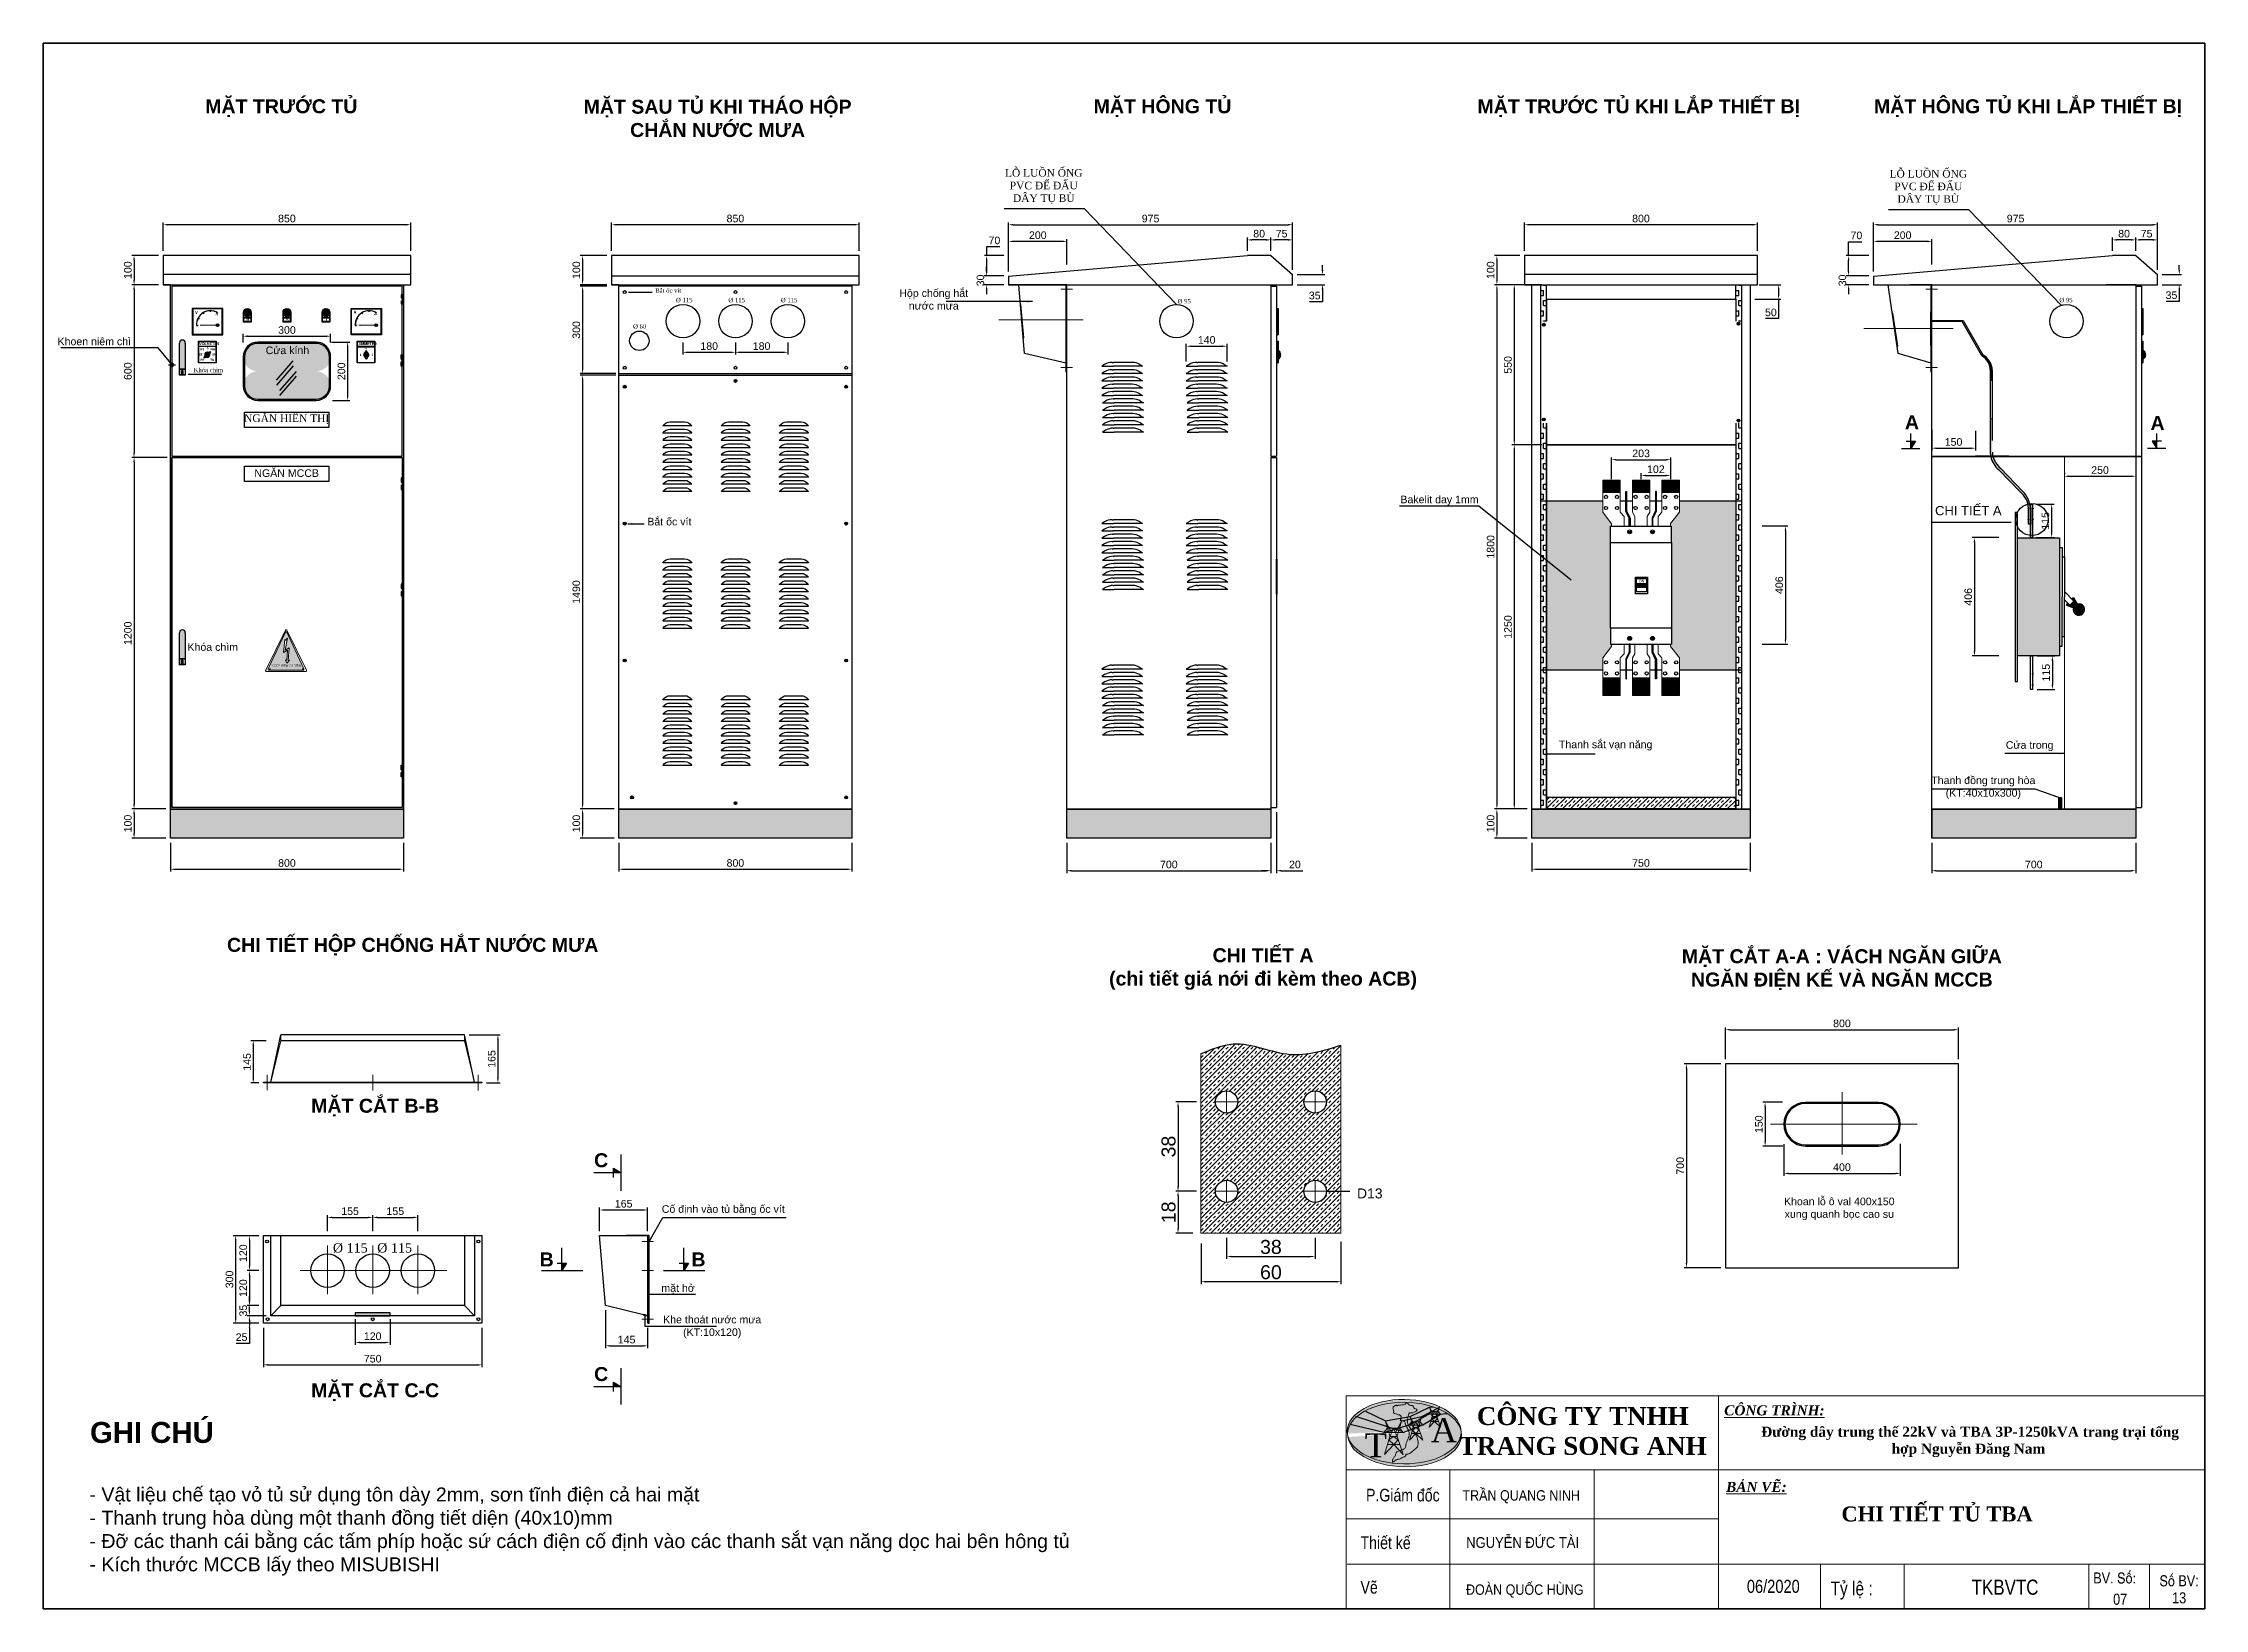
# Model space of a CAD drawing. Header units: millimetres. Extents: x 330554 to 656471, y 11007 to 130943.
# Drawn here: x 452938 to 471490, y 93186 to 106624 of the extents above; entities that cross this region are included whole.
import ezdxf
from ezdxf.enums import TextEntityAlignment as Align

# ---------------------------------------------------------------- set-up
doc = ezdxf.new("R2010")
doc.units = ezdxf.units.MM
doc.header["$LTSCALE"] = 6
doc.linetypes.add('CENTER', pattern=[50.8, 31.75, -6.35, 6.35, -6.35])
for name, color, linetype, lineweight in [('duong tam', 30, 'CENTER', 5), ('Duongcoban', 4, 'Continuous', 30), ('Khung', 7, 'Continuous', 20), ('Khung ten', 7, 'Continuous', 20), ('kich thuoc', 9, 'Continuous', 13), ('mat cat', 31, 'Continuous', 5), ('netlonkhungten', 32, 'Continuous', 35), ('tex tieu de', 11, 'Continuous', 13), ('Text', 7, 'Continuous', 13), ('Ttext ghi chu', 21, 'Continuous', 13), ('Vo tu', 7, 'Continuous', 30)]:
    doc.layers.add(name, color=color, linetype=linetype, lineweight=lineweight)
doc.layers.add('Nen', color=7, linetype='Continuous')
doc.styles.add('ghi chu', font='arial.ttf', dxfattribs={"height": 80})
doc.styles.add('ISOCP', font='isocp.shx')
doc.styles.add('kich thuoc', font='arial.ttf', dxfattribs={"height": 120})
doc.styles.add('kt2', font='arial.ttf', dxfattribs={"height": 65})
doc.styles.add('ktenBCKT_6o$0$VN', font='arial.ttf')
doc.styles.get("Standard").update_dxf_attribs({"font": 'VHELVCN.TTF', "height": 120})
doc.styles.add('tieu de', font='arialbd.ttf', dxfattribs={"height": 120})
doc.styles.add('Times New Roman', font='times.ttf')
doc.styles.add('VN', font='VHELVEN.TTF')
doc.styles.add('Vni-helvecondense', font='VHELVCN.TTF')
doc.styles.add('VNI-Time', font='VTIMESN.TTF', dxfattribs={"width": 0.9})
doc.dimstyles.new('20-1', dxfattribs={"dimscale": 20, "dimtxt": 0.18, "dimasz": 2, "dimexe": 1, "dimexo": 2, "dimgap": 1, "dimtad": 1, "dimtoh": 1, "dimdec": 0, "dimlfac": 0.05, "dimzin": 0, "dimdsep": 46, "dimtxsty": 'kich thuoc', "dimcen": 2, "dimclrd": 256, "dimclre": 256, "dimclrt": 2, "dimadec": 0, "dimazin": 0, "dimtfac": 1, "dimtdec": 0, "dimtofl": 0, "dimtmove": 0, "dimatfit": 3, "dimfxl": 1, "dimtolj": 1, "dimtzin": 0, "dimarcsym": 0})
doc.dimstyles.new('ISO-25', dxfattribs={"dimtxt": 100, "dimasz": 30, "dimexe": 15, "dimexo": 50, "dimgap": 20, "dimtad": 1, "dimzin": 0, "dimdsep": 46, "dimtxsty": 'Times New Roman', "dimcen": 10, "dimdle": 15, "dimclrd": 256, "dimclre": 256, "dimclrt": 256, "dimadec": 0, "dimazin": 0, "dimtfac": 1, "dimtofl": 0, "dimtmove": 0, "dimatfit": 3, "dimfxl": 15, "dimtolj": 1, "dimtzin": 0, "dimarcsym": 0})
doc.dimstyles.new('TL 0.4', dxfattribs={"dimscale": 20, "dimtxt": 0.18, "dimasz": 2, "dimexe": 1, "dimexo": 2, "dimgap": 1, "dimtad": 1, "dimtoh": 1, "dimdec": 0, "dimlfac": 0.4, "dimzin": 0, "dimdsep": 46, "dimtxsty": 'kt2', "dimcen": 2, "dimclrd": 256, "dimclre": 256, "dimclrt": 2, "dimadec": 0, "dimazin": 0, "dimtfac": 1, "dimtdec": 0, "dimtofl": 0, "dimtmove": 0, "dimatfit": 3, "dimfxl": 1, "dimtolj": 1, "dimtzin": 0, "dimarcsym": 0})
doc.dimstyles.new('TL 5-1', dxfattribs={"dimscale": 20, "dimtxt": 70, "dimasz": 2, "dimexe": 1, "dimexo": 2, "dimgap": 1, "dimtad": 1, "dimtoh": 1, "dimdec": 0, "dimlfac": 0.2, "dimzin": 0, "dimdsep": 46, "dimtxsty": 'kich thuoc', "dimcen": 2, "dimclrd": 256, "dimclre": 256, "dimclrt": 2, "dimadec": 0, "dimazin": 0, "dimtfac": 1, "dimtdec": 0, "dimtofl": 0, "dimtmove": 0, "dimatfit": 3, "dimfxl": 1, "dimtolj": 1, "dimtzin": 0, "dimarcsym": 0})

# ---------------------------------------------------------------- blocks, each defined once
blk = doc.blocks.new('*D213')
at = {"layer": 'Defpoints', "color": 0, "linetype": 'ByBlock', "ltscale": 0.2, "transparency": 16777216}
for p in [(469147, 99801), (470897, 99801), (470897, 99521)]:
    blk.add_point(p, dxfattribs=at)
at = {"layer": 'kich thuoc', "linetype": 'ByBlock', "lineweight": -2, "ltscale": 0.2, "transparency": 16777216}
for p, q in [((469147, 99761), (469147, 99501)), ((470897, 99761), (470897, 99501)), ((469187, 99521), (470857, 99521))]:
    blk.add_line(p, q, dxfattribs=at)
at = {"layer": 'kich thuoc', "linetype": 'ByBlock', "ltscale": 0.2, "transparency": 16777216}
for points in [[(469187, 99528), (469187, 99514), (469147, 99521)], [(470857, 99528), (470857, 99514), (470897, 99521)]]:
    blk.add_solid(points, dxfattribs=at)
at = {"layer": 'kich thuoc', "color": 2, "linetype": 'ByBlock', "lineweight": 5, "ltscale": 0.2, "transparency": 16777216, "insert": (470022, 99574), "char_height": 65, "attachment_point": 5, "style": 'kt2'}
blk.add_mtext('\\A1;700', dxfattribs=at)
blk = doc.blocks.new('*D214')
at = {"layer": 'Defpoints', "color": 0, "linetype": 'ByBlock', "ltscale": 0.2, "transparency": 16777216}
for p in [(454030, 99801), (456030, 99801), (456030, 99534)]:
    blk.add_point(p, dxfattribs=at)
at = {"layer": 'kich thuoc', "linetype": 'ByBlock', "lineweight": -2, "ltscale": 0.2, "transparency": 16777216}
for p, q in [((454030, 99761), (454030, 99514)), ((456030, 99761), (456030, 99514)), ((454070, 99534), (455990, 99534))]:
    blk.add_line(p, q, dxfattribs=at)
at = {"layer": 'kich thuoc', "linetype": 'ByBlock', "ltscale": 0.2, "transparency": 16777216}
for points in [[(454070, 99540), (454070, 99527), (454030, 99534)], [(455990, 99540), (455990, 99527), (456030, 99534)]]:
    blk.add_solid(points, dxfattribs=at)
at = {"layer": 'kich thuoc', "color": 2, "linetype": 'ByBlock', "lineweight": 5, "ltscale": 0.2, "transparency": 16777216, "insert": (455030, 99587), "char_height": 65, "attachment_point": 5, "style": 'kt2'}
blk.add_mtext('\\A1;800', dxfattribs=at)
blk = doc.blocks.new('*D215')
at = {"layer": 'Defpoints', "color": 0, "linetype": 'ByBlock', "ltscale": 0.2, "transparency": 16777216}
for p in [(453968, 105066), (453968, 104801), (456093, 104801)]:
    blk.add_point(p, dxfattribs=at)
at = {"layer": 'kich thuoc', "linetype": 'ByBlock', "lineweight": -2, "ltscale": 0.2, "transparency": 16777216}
for p, q in [((453968, 104841), (453968, 105086)), ((456053, 105066), (454008, 105066)), ((456093, 104841), (456093, 105086))]:
    blk.add_line(p, q, dxfattribs=at)
at = {"layer": 'kich thuoc', "linetype": 'ByBlock', "ltscale": 0.2, "transparency": 16777216}
for points in [[(454008, 105073), (454008, 105059), (453968, 105066)], [(456053, 105073), (456053, 105059), (456093, 105066)]]:
    blk.add_solid(points, dxfattribs=at)
at = {"layer": 'kich thuoc', "color": 2, "linetype": 'ByBlock', "lineweight": 5, "ltscale": 0.2, "transparency": 16777216, "insert": (455030, 105119), "char_height": 65, "attachment_point": 5, "style": 'kt2'}
blk.add_mtext('\\A1;850', dxfattribs=at)
blk = doc.blocks.new('*D216')
at = {"layer": 'Defpoints', "color": 0, "linetype": 'ByBlock', "ltscale": 0.2, "transparency": 16777216}
for p in [(453968, 104801), (453718, 104551), (453968, 104551)]:
    blk.add_point(p, dxfattribs=at)
at = {"layer": 'kich thuoc', "linetype": 'ByBlock', "lineweight": -2, "ltscale": 0.2, "transparency": 16777216}
for p, q in [((453928, 104801), (453698, 104801)), ((453718, 104761), (453718, 104591)), ((453928, 104551), (453698, 104551))]:
    blk.add_line(p, q, dxfattribs=at)
at = {"layer": 'kich thuoc', "linetype": 'ByBlock', "ltscale": 0.2, "transparency": 16777216}
for points in [[(453711, 104761), (453725, 104761), (453718, 104801)], [(453711, 104591), (453725, 104591), (453718, 104551)]]:
    blk.add_solid(points, dxfattribs=at)
at = {"layer": 'kich thuoc', "color": 2, "linetype": 'ByBlock', "lineweight": 5, "ltscale": 0.2, "transparency": 16777216, "insert": (453665, 104676), "char_height": 65, "attachment_point": 5, "rotation": 90, "style": 'kt2'}
blk.add_mtext('\\A1;100', dxfattribs=at)
blk = doc.blocks.new('*D180')
at = {"layer": 'Defpoints', "color": 0, "linetype": 'ByBlock', "ltscale": 0.2, "transparency": 16777216}
for p in [(454043, 103068), (453718, 100051), (454030, 100051)]:
    blk.add_point(p, dxfattribs=at)
at = {"layer": 'kich thuoc', "linetype": 'ByBlock', "lineweight": -2, "ltscale": 0.2, "transparency": 16777216}
for p, q in [((454003, 103068), (453698, 103068)), ((453718, 103028), (453718, 100091)), ((453990, 100051), (453698, 100051))]:
    blk.add_line(p, q, dxfattribs=at)
at = {"layer": 'kich thuoc', "linetype": 'ByBlock', "ltscale": 0.2, "transparency": 16777216}
for points in [[(453711, 103028), (453725, 103028), (453718, 103068)], [(453711, 100091), (453725, 100091), (453718, 100051)]]:
    blk.add_solid(points, dxfattribs=at)
at = {"layer": 'kich thuoc', "color": 2, "linetype": 'ByBlock', "lineweight": 5, "ltscale": 0.2, "transparency": 16777216, "insert": (453665, 101559), "char_height": 65, "attachment_point": 5, "rotation": 90, "style": 'kt2'}
blk.add_mtext('\\A1;1200', dxfattribs=at)
blk = doc.blocks.new('*D181')
at = {"layer": 'Defpoints', "color": 0, "linetype": 'ByBlock', "ltscale": 0.2, "transparency": 16777216}
for p in [(454030, 100051), (453718, 99801), (454030, 99801)]:
    blk.add_point(p, dxfattribs=at)
at = {"layer": 'kich thuoc', "linetype": 'ByBlock', "lineweight": -2, "ltscale": 0.2, "transparency": 16777216}
for p, q in [((453990, 100051), (453698, 100051)), ((453718, 100011), (453718, 99841)), ((453990, 99801), (453698, 99801))]:
    blk.add_line(p, q, dxfattribs=at)
at = {"layer": 'kich thuoc', "linetype": 'ByBlock', "ltscale": 0.2, "transparency": 16777216}
for points in [[(453711, 100011), (453725, 100011), (453718, 100051)], [(453711, 99841), (453725, 99841), (453718, 99801)]]:
    blk.add_solid(points, dxfattribs=at)
at = {"layer": 'kich thuoc', "color": 2, "linetype": 'ByBlock', "lineweight": 5, "ltscale": 0.2, "transparency": 16777216, "insert": (453665, 99926), "char_height": 65, "attachment_point": 5, "rotation": 90, "style": 'kt2'}
blk.add_mtext('\\A1;100', dxfattribs=at)
blk = doc.blocks.new('*D182')
at = {"layer": 'Defpoints', "color": 0, "linetype": 'ByBlock', "ltscale": 0.2, "transparency": 16777216}
for p in [(465714, 100051), (465414, 99801), (465714, 99801)]:
    blk.add_point(p, dxfattribs=at)
at = {"layer": 'kich thuoc', "linetype": 'ByBlock', "lineweight": -2, "ltscale": 0.2, "transparency": 16777216}
for p, q in [((465674, 100051), (465394, 100051)), ((465414, 100011), (465414, 99841)), ((465674, 99801), (465394, 99801))]:
    blk.add_line(p, q, dxfattribs=at)
at = {"layer": 'kich thuoc', "linetype": 'ByBlock', "ltscale": 0.2, "transparency": 16777216}
for points in [[(465408, 100011), (465421, 100011), (465414, 100051)], [(465408, 99841), (465421, 99841), (465414, 99801)]]:
    blk.add_solid(points, dxfattribs=at)
at = {"layer": 'kich thuoc', "color": 2, "linetype": 'ByBlock', "lineweight": 5, "ltscale": 0.2, "transparency": 16777216, "insert": (465361, 99926), "char_height": 65, "attachment_point": 5, "rotation": 90, "style": 'kt2'}
blk.add_mtext('\\A1;100', dxfattribs=at)
blk = doc.blocks.new('*D183')
at = {"layer": 'Defpoints', "color": 0, "linetype": 'ByBlock', "ltscale": 0.2, "transparency": 16777216}
for p in [(465651, 104551), (465414, 100051), (465714, 100051)]:
    blk.add_point(p, dxfattribs=at)
at = {"layer": 'kich thuoc', "linetype": 'ByBlock', "lineweight": -2, "ltscale": 0.2, "transparency": 16777216}
for p, q in [((465611, 104551), (465394, 104551)), ((465414, 104511), (465414, 100091)), ((465674, 100051), (465394, 100051))]:
    blk.add_line(p, q, dxfattribs=at)
at = {"layer": 'kich thuoc', "linetype": 'ByBlock', "ltscale": 0.2, "transparency": 16777216}
for points in [[(465408, 104511), (465421, 104511), (465414, 104551)], [(465408, 100091), (465421, 100091), (465414, 100051)]]:
    blk.add_solid(points, dxfattribs=at)
at = {"layer": 'kich thuoc', "color": 2, "linetype": 'ByBlock', "lineweight": 5, "ltscale": 0.2, "transparency": 16777216, "insert": (465361, 102301), "char_height": 65, "attachment_point": 5, "rotation": 90, "style": 'kt2'}
blk.add_mtext('\\A1;1800', dxfattribs=at)
blk = doc.blocks.new('*D217')
at = {"layer": 'Defpoints', "color": 0, "linetype": 'ByBlock', "ltscale": 0.2, "transparency": 16777216}
for p in [(465651, 104801), (465414, 104551), (465651, 104551)]:
    blk.add_point(p, dxfattribs=at)
at = {"layer": 'kich thuoc', "linetype": 'ByBlock', "lineweight": -2, "ltscale": 0.2, "transparency": 16777216}
for p, q in [((465611, 104801), (465394, 104801)), ((465414, 104761), (465414, 104591)), ((465611, 104551), (465394, 104551))]:
    blk.add_line(p, q, dxfattribs=at)
at = {"layer": 'kich thuoc', "linetype": 'ByBlock', "ltscale": 0.2, "transparency": 16777216}
for points in [[(465408, 104761), (465421, 104761), (465414, 104801)], [(465408, 104591), (465421, 104591), (465414, 104551)]]:
    blk.add_solid(points, dxfattribs=at)
at = {"layer": 'kich thuoc', "color": 2, "linetype": 'ByBlock', "lineweight": 5, "ltscale": 0.2, "transparency": 16777216, "insert": (465361, 104676), "char_height": 65, "attachment_point": 5, "rotation": 90, "style": 'kt2'}
blk.add_mtext('\\A1;100', dxfattribs=at)
blk = doc.blocks.new('*D218')
at = {"layer": 'Defpoints', "color": 0, "linetype": 'ByBlock', "ltscale": 0.2, "transparency": 16777216}
for p in [(465651, 105066), (465651, 104801), (467651, 104801)]:
    blk.add_point(p, dxfattribs=at)
at = {"layer": 'kich thuoc', "linetype": 'ByBlock', "lineweight": -2, "ltscale": 0.2, "transparency": 16777216}
for p, q in [((465651, 104841), (465651, 105086)), ((467611, 105066), (465691, 105066)), ((467651, 104841), (467651, 105086))]:
    blk.add_line(p, q, dxfattribs=at)
at = {"layer": 'kich thuoc', "linetype": 'ByBlock', "ltscale": 0.2, "transparency": 16777216}
for points in [[(465691, 105073), (465691, 105059), (465651, 105066)], [(467611, 105073), (467611, 105059), (467651, 105066)]]:
    blk.add_solid(points, dxfattribs=at)
at = {"layer": 'kich thuoc', "color": 2, "linetype": 'ByBlock', "lineweight": 5, "ltscale": 0.2, "transparency": 16777216, "insert": (466651, 105119), "char_height": 65, "attachment_point": 5, "style": 'kt2'}
blk.add_mtext('\\A1;800', dxfattribs=at)
blk = doc.blocks.new('*D219')
at = {"layer": 'Defpoints', "color": 0, "linetype": 'ByBlock', "ltscale": 0.2, "transparency": 16777216}
for p in [(465714, 99801), (467589, 99801), (467589, 99534)]:
    blk.add_point(p, dxfattribs=at)
at = {"layer": 'kich thuoc', "linetype": 'ByBlock', "lineweight": -2, "ltscale": 0.2, "transparency": 16777216}
for p, q in [((465714, 99761), (465714, 99514)), ((467589, 99761), (467589, 99514)), ((465754, 99534), (467549, 99534))]:
    blk.add_line(p, q, dxfattribs=at)
at = {"layer": 'kich thuoc', "linetype": 'ByBlock', "ltscale": 0.2, "transparency": 16777216}
for points in [[(465754, 99540), (465754, 99527), (465714, 99534)], [(467549, 99540), (467549, 99527), (467589, 99534)]]:
    blk.add_solid(points, dxfattribs=at)
at = {"layer": 'kich thuoc', "color": 2, "linetype": 'ByBlock', "lineweight": 5, "ltscale": 0.2, "transparency": 16777216, "insert": (466651, 99587), "char_height": 65, "attachment_point": 5, "style": 'kt2'}
blk.add_mtext('\\A1;750', dxfattribs=at)
blk = doc.blocks.new('*D184')
at = {"layer": 'Defpoints', "color": 0, "linetype": 'ByBlock', "ltscale": 0.2, "transparency": 16777216}
for p in [(467624, 104551), (467589, 104426), (467832, 104426)]:
    blk.add_point(p, dxfattribs=at)
at = {"layer": 'kich thuoc', "linetype": 'ByBlock', "lineweight": -2, "ltscale": 0.2, "transparency": 16777216}
for p, q in [((467664, 104551), (467852, 104551)), ((467832, 104511), (467832, 104466)), ((467629, 104426), (467852, 104426)), ((467832, 104260), (467719, 104260)), ((467832, 104426), (467832, 104260))]:
    blk.add_line(p, q, dxfattribs=at)
at = {"layer": 'kich thuoc', "linetype": 'ByBlock', "ltscale": 0.2, "transparency": 16777216}
for points in [[(467826, 104511), (467839, 104511), (467832, 104551)], [(467826, 104466), (467839, 104466), (467832, 104426)]]:
    blk.add_solid(points, dxfattribs=at)
at = {"layer": 'kich thuoc', "color": 2, "linetype": 'ByBlock', "lineweight": 5, "ltscale": 0.2, "transparency": 16777216, "insert": (467766, 104313), "char_height": 65, "attachment_point": 5, "style": 'kt2'}
blk.add_mtext('\\A1;50', dxfattribs=at)
blk = doc.blocks.new('*D185')
at = {"layer": 'Defpoints', "color": 0, "linetype": 'ByBlock', "ltscale": 0.2, "transparency": 16777216}
for p in [(470285, 102897), (470897, 102907), (470897, 102897)]:
    blk.add_point(p, dxfattribs=at)
at = {"layer": 'kich thuoc', "linetype": 'ByBlock', "lineweight": -2, "ltscale": 0.2, "transparency": 16777216}
for p, q in [((470285, 102937), (470285, 102927)), ((470325, 102907), (470857, 102907)), ((470897, 102937), (470897, 102927))]:
    blk.add_line(p, q, dxfattribs=at)
at = {"layer": 'kich thuoc', "linetype": 'ByBlock', "ltscale": 0.2, "transparency": 16777216}
for points in [[(470325, 102914), (470325, 102900), (470285, 102907)], [(470857, 102914), (470857, 102900), (470897, 102907)]]:
    blk.add_solid(points, dxfattribs=at)
at = {"layer": 'kich thuoc', "color": 2, "linetype": 'ByBlock', "lineweight": 5, "ltscale": 0.2, "transparency": 16777216, "insert": (470591, 102960), "char_height": 65, "attachment_point": 5, "style": 'kt2'}
blk.add_mtext('\\A1;250', dxfattribs=at)
blk = doc.blocks.new('*D186')
at = {"layer": 'Defpoints', "color": 0, "linetype": 'ByBlock', "ltscale": 0.2, "transparency": 16777216}
for p in [(453968, 104551), (453718, 103068), (454043, 103068)]:
    blk.add_point(p, dxfattribs=at)
at = {"layer": 'kich thuoc', "linetype": 'ByBlock', "lineweight": -2, "ltscale": 0.2, "transparency": 16777216}
for p, q in [((453928, 104551), (453698, 104551)), ((453718, 104511), (453718, 103108)), ((454003, 103068), (453698, 103068))]:
    blk.add_line(p, q, dxfattribs=at)
at = {"layer": 'kich thuoc', "linetype": 'ByBlock', "ltscale": 0.2, "transparency": 16777216}
for points in [[(453711, 104511), (453725, 104511), (453718, 104551)], [(453711, 103108), (453725, 103108), (453718, 103068)]]:
    blk.add_solid(points, dxfattribs=at)
at = {"layer": 'kich thuoc', "color": 2, "linetype": 'ByBlock', "lineweight": 5, "ltscale": 0.2, "transparency": 16777216, "insert": (453665, 103809), "char_height": 65, "attachment_point": 5, "rotation": 90, "style": 'kt2'}
blk.add_mtext('\\A1;600', dxfattribs=at)
blk = doc.blocks.new('*D220')
at = {"layer": 'Defpoints', "color": 0, "linetype": 'ByBlock', "ltscale": 0.2, "transparency": 16777216}
for p in [(463661, 104638), (463661, 104551), (463918, 104551)]:
    blk.add_point(p, dxfattribs=at)
at = {"layer": 'kich thuoc', "linetype": 'ByBlock', "lineweight": -2, "ltscale": 0.2, "transparency": 16777216}
for p, q in [((463701, 104638), (463938, 104638)), ((463918, 104678), (463918, 104718)), ((463701, 104551), (463938, 104551)), ((463918, 104511), (463918, 104405)), ((463918, 104405), (463805, 104405))]:
    blk.add_line(p, q, dxfattribs=at)
at = {"layer": 'kich thuoc', "linetype": 'ByBlock', "ltscale": 0.2, "transparency": 16777216}
for points in [[(463911, 104678), (463925, 104678), (463918, 104638)], [(463911, 104511), (463925, 104511), (463918, 104551)]]:
    blk.add_solid(points, dxfattribs=at)
at = {"layer": 'kich thuoc', "color": 2, "linetype": 'ByBlock', "lineweight": 5, "ltscale": 0.2, "transparency": 16777216, "insert": (463851, 104458), "char_height": 65, "attachment_point": 5, "style": 'kt2'}
blk.add_mtext('\\A1;35', dxfattribs=at)
blk = doc.blocks.new('*D221')
at = {"layer": 'Defpoints', "color": 0, "linetype": 'ByBlock', "ltscale": 0.2, "transparency": 16777216}
for p in [(461724, 99801), (463474, 99801), (463474, 99521)]:
    blk.add_point(p, dxfattribs=at)
at = {"layer": 'kich thuoc', "linetype": 'ByBlock', "lineweight": -2, "ltscale": 0.2, "transparency": 16777216}
for p, q in [((461724, 99761), (461724, 99501)), ((463474, 99761), (463474, 99501)), ((461764, 99521), (463434, 99521))]:
    blk.add_line(p, q, dxfattribs=at)
at = {"layer": 'kich thuoc', "linetype": 'ByBlock', "ltscale": 0.2, "transparency": 16777216}
for points in [[(461764, 99528), (461764, 99514), (461724, 99521)], [(463434, 99528), (463434, 99514), (463474, 99521)]]:
    blk.add_solid(points, dxfattribs=at)
at = {"layer": 'kich thuoc', "color": 2, "linetype": 'ByBlock', "lineweight": 5, "ltscale": 0.2, "transparency": 16777216, "insert": (462599, 99574), "char_height": 65, "attachment_point": 5, "style": 'kt2'}
blk.add_mtext('\\A1;700', dxfattribs=at)
blk = doc.blocks.new('*D222')
at = {"layer": 'Defpoints', "color": 0, "linetype": 'ByBlock', "ltscale": 0.2, "transparency": 16777216}
for p in [(463661, 105066), (463661, 104638), (461224, 104626)]:
    blk.add_point(p, dxfattribs=at)
at = {"layer": 'kich thuoc', "linetype": 'ByBlock', "lineweight": -2, "ltscale": 0.2, "transparency": 16777216}
for p, q in [((461224, 104666), (461224, 105086)), ((461264, 105066), (463621, 105066)), ((463661, 104678), (463661, 105086))]:
    blk.add_line(p, q, dxfattribs=at)
at = {"layer": 'kich thuoc', "linetype": 'ByBlock', "ltscale": 0.2, "transparency": 16777216}
for points in [[(461264, 105073), (461264, 105059), (461224, 105066)], [(463621, 105073), (463621, 105059), (463661, 105066)]]:
    blk.add_solid(points, dxfattribs=at)
at = {"layer": 'kich thuoc', "color": 2, "linetype": 'ByBlock', "lineweight": 5, "ltscale": 0.2, "transparency": 16777216, "insert": (462442, 105119), "char_height": 65, "attachment_point": 5, "style": 'kt2'}
blk.add_mtext('\\A1;975', dxfattribs=at)
blk = doc.blocks.new('*D223')
at = {"layer": 'Defpoints', "color": 0, "linetype": 'ByBlock', "ltscale": 0.2, "transparency": 16777216}
for p in [(463524, 100063), (463474, 99801), (463474, 99521)]:
    blk.add_point(p, dxfattribs=at)
at = {"layer": 'kich thuoc', "linetype": 'ByBlock', "lineweight": -2, "ltscale": 0.2, "transparency": 16777216}
for p, q in [((463524, 100023), (463524, 99501)), ((463474, 99761), (463474, 99501)), ((463434, 99521), (463394, 99521)), ((463564, 99521), (463748, 99521))]:
    blk.add_line(p, q, dxfattribs=at)
at = {"layer": 'kich thuoc', "linetype": 'ByBlock', "ltscale": 0.2, "transparency": 16777216}
for points in [[(463434, 99528), (463434, 99514), (463474, 99521)], [(463564, 99528), (463564, 99514), (463524, 99521)]]:
    blk.add_solid(points, dxfattribs=at)
at = {"layer": 'kich thuoc', "color": 2, "linetype": 'ByBlock', "lineweight": 5, "ltscale": 0.2, "transparency": 16777216, "insert": (463681, 99574), "char_height": 65, "attachment_point": 5, "style": 'kt2'}
blk.add_mtext('\\A1;20', dxfattribs=at)
blk = doc.blocks.new('*D187')
at = {"layer": 'Defpoints', "color": 0, "linetype": 'ByBlock', "ltscale": 0.2, "transparency": 16777216}
for p in [(469761, 102380), (469513, 101365), (469761, 101365)]:
    blk.add_point(p, dxfattribs=at)
at = {"layer": 'kich thuoc', "linetype": 'ByBlock', "lineweight": -2, "ltscale": 0.2, "transparency": 16777216}
for p, q in [((469721, 102380), (469493, 102380)), ((469513, 102340), (469513, 101405)), ((469721, 101365), (469493, 101365))]:
    blk.add_line(p, q, dxfattribs=at)
at = {"layer": 'kich thuoc', "linetype": 'ByBlock', "ltscale": 0.2, "transparency": 16777216}
for points in [[(469506, 102340), (469520, 102340), (469513, 102380)], [(469506, 101405), (469520, 101405), (469513, 101365)]]:
    blk.add_solid(points, dxfattribs=at)
at = {"layer": 'kich thuoc', "color": 2, "linetype": 'ByBlock', "lineweight": 5, "ltscale": 0.2, "transparency": 16777216, "insert": (469460, 101872), "char_height": 65, "attachment_point": 5, "rotation": 90, "style": 'kt2'}
blk.add_mtext('\\A1;406', dxfattribs=at)
blk = doc.blocks.new('*D188')
at = {"layer": 'Defpoints', "color": 0, "linetype": 'ByBlock', "ltscale": 0.2, "transparency": 16777216}
for p in [(470010, 102667), (470176, 102667), (470002, 102380)]:
    blk.add_point(p, dxfattribs=at)
at = {"layer": 'kich thuoc', "linetype": 'ByBlock', "lineweight": -2, "ltscale": 0.2, "transparency": 16777216}
for p, q in [((470050, 102667), (470196, 102667)), ((470176, 102420), (470176, 102627)), ((470042, 102380), (470196, 102380))]:
    blk.add_line(p, q, dxfattribs=at)
at = {"layer": 'kich thuoc', "linetype": 'ByBlock', "ltscale": 0.2, "transparency": 16777216}
for points in [[(470169, 102627), (470182, 102627), (470176, 102667)], [(470169, 102420), (470182, 102420), (470176, 102380)]]:
    blk.add_solid(points, dxfattribs=at)
at = {"layer": 'kich thuoc', "color": 2, "linetype": 'ByBlock', "lineweight": 5, "ltscale": 0.2, "transparency": 16777216, "insert": (470122, 102524), "char_height": 65, "attachment_point": 5, "rotation": 90, "style": 'kt2'}
blk.add_mtext('\\A1;115', dxfattribs=at)
blk = doc.blocks.new('*D224')
at = {"layer": 'Defpoints', "color": 0, "linetype": 'ByBlock', "ltscale": 0.2, "transparency": 16777216}
for p in [(470010, 101365), (470010, 101077), (470182, 101077)]:
    blk.add_point(p, dxfattribs=at)
at = {"layer": 'kich thuoc', "linetype": 'ByBlock', "lineweight": -2, "ltscale": 0.2, "transparency": 16777216}
for p, q in [((470050, 101365), (470202, 101365)), ((470182, 101325), (470182, 101117)), ((470050, 101077), (470202, 101077))]:
    blk.add_line(p, q, dxfattribs=at)
at = {"layer": 'kich thuoc', "linetype": 'ByBlock', "ltscale": 0.2, "transparency": 16777216}
for points in [[(470175, 101325), (470188, 101325), (470182, 101365)], [(470175, 101117), (470188, 101117), (470182, 101077)]]:
    blk.add_solid(points, dxfattribs=at)
at = {"layer": 'kich thuoc', "color": 2, "linetype": 'ByBlock', "lineweight": 5, "ltscale": 0.2, "transparency": 16777216, "insert": (470128, 101221), "char_height": 65, "attachment_point": 5, "rotation": 90, "style": 'kt2'}
blk.add_mtext('\\A1;115', dxfattribs=at)
blk = doc.blocks.new('*D189')
at = {"layer": 'Defpoints', "color": 0, "linetype": 'ByBlock', "ltscale": 0.2, "transparency": 16777216}
for p in [(462875, 96769), (462678, 96409), (462845, 96409)]:
    blk.add_point(p, dxfattribs=at)
at = {"layer": 'kich thuoc', "linetype": 'ByBlock', "lineweight": -2, "ltscale": 0.2, "transparency": 16777216}
for p, q in [((462835, 96769), (462658, 96769)), ((462678, 96729), (462678, 96449)), ((462805, 96409), (462658, 96409))]:
    blk.add_line(p, q, dxfattribs=at)
at = {"layer": 'kich thuoc', "linetype": 'ByBlock', "ltscale": 0.2, "transparency": 16777216}
for points in [[(462671, 96729), (462685, 96729), (462678, 96769)], [(462671, 96449), (462685, 96449), (462678, 96409)]]:
    blk.add_solid(points, dxfattribs=at)
at = {"layer": 'kich thuoc', "color": 2, "linetype": 'ByBlock', "lineweight": 5, "ltscale": 0.2, "transparency": 16777216, "insert": (462597, 96589), "char_height": 120, "attachment_point": 5, "rotation": 90, "style": 'kich thuoc'}
blk.add_mtext('\\A1;18', dxfattribs=at)
blk = doc.blocks.new('*D190')
at = {"layer": 'Defpoints', "color": 0, "linetype": 'ByBlock', "ltscale": 0.2, "transparency": 16777216}
for p in [(462875, 96361), (464075, 96376), (462875, 95993)]:
    blk.add_point(p, dxfattribs=at)
at = {"layer": 'kich thuoc', "linetype": 'ByBlock', "lineweight": -2, "ltscale": 0.2, "transparency": 16777216}
for p, q in [((462875, 96321), (462875, 95973)), ((464075, 96336), (464075, 95973)), ((464035, 95993), (462915, 95993))]:
    blk.add_line(p, q, dxfattribs=at)
at = {"layer": 'kich thuoc', "linetype": 'ByBlock', "ltscale": 0.2, "transparency": 16777216}
for points in [[(462915, 96000), (462915, 95986), (462875, 95993)], [(464035, 96000), (464035, 95986), (464075, 95993)]]:
    blk.add_solid(points, dxfattribs=at)
at = {"layer": 'kich thuoc', "color": 2, "linetype": 'ByBlock', "lineweight": 5, "ltscale": 0.2, "transparency": 16777216, "insert": (463475, 96074), "char_height": 120, "attachment_point": 5, "style": 'kich thuoc'}
blk.add_mtext('\\A1;60', dxfattribs=at)
blk = doc.blocks.new('*D191')
at = {"layer": 'Defpoints', "color": 0, "linetype": 'ByBlock', "ltscale": 0.2, "transparency": 16777216}
for p in [(467652, 102480), (467652, 101465), (467891, 101465)]:
    blk.add_point(p, dxfattribs=at)
at = {"layer": 'kich thuoc', "linetype": 'ByBlock', "lineweight": -2, "ltscale": 0.2, "transparency": 16777216}
for p, q in [((467692, 102480), (467911, 102480)), ((467891, 102440), (467891, 101505)), ((467692, 101465), (467911, 101465))]:
    blk.add_line(p, q, dxfattribs=at)
at = {"layer": 'kich thuoc', "linetype": 'ByBlock', "ltscale": 0.2, "transparency": 16777216}
for points in [[(467884, 102440), (467897, 102440), (467891, 102480)], [(467884, 101505), (467897, 101505), (467891, 101465)]]:
    blk.add_solid(points, dxfattribs=at)
at = {"layer": 'kich thuoc', "color": 2, "linetype": 'ByBlock', "lineweight": 5, "ltscale": 0.2, "transparency": 16777216, "insert": (467838, 101972), "char_height": 65, "attachment_point": 5, "rotation": 90, "style": 'kt2'}
blk.add_mtext('\\A1;406', dxfattribs=at)
blk = doc.blocks.new('*D192')
at = {"layer": 'Defpoints', "color": 0, "transparency": 16777216}
for p in [(466906, 103049), (466398, 102841), (466906, 102841)]:
    blk.add_point(p, dxfattribs=at)
at = {"layer": 'kich thuoc', "lineweight": -2, "transparency": 16777216}
for p, q in [((466398, 102881), (466398, 103069)), ((466438, 103049), (466866, 103049)), ((466906, 102881), (466906, 103069))]:
    blk.add_line(p, q, dxfattribs=at)
at = {"layer": 'kich thuoc', "transparency": 16777216}
for points in [[(466438, 103056), (466438, 103043), (466398, 103049)], [(466866, 103056), (466866, 103043), (466906, 103049)]]:
    blk.add_solid(points, dxfattribs=at)
at = {"layer": 'kich thuoc', "color": 2, "transparency": 16777216, "insert": (466652, 103103), "char_height": 65, "attachment_point": 5, "style": 'kt2'}
blk.add_mtext('\\A1;203', dxfattribs=at)
blk = doc.blocks.new('*D193')
at = {"layer": 'Defpoints', "color": 0, "linetype": 'ByBlock', "ltscale": 0.2, "transparency": 16777216}
for p in [(466652, 102841), (466906, 102914), (466906, 102841)]:
    blk.add_point(p, dxfattribs=at)
at = {"layer": 'kich thuoc', "linetype": 'ByBlock', "lineweight": -2, "ltscale": 0.2, "transparency": 16777216}
for p, q in [((466652, 102881), (466652, 102934)), ((466692, 102914), (466866, 102914)), ((466906, 102881), (466906, 102934))]:
    blk.add_line(p, q, dxfattribs=at)
at = {"layer": 'kich thuoc', "linetype": 'ByBlock', "ltscale": 0.2, "transparency": 16777216}
for points in [[(466692, 102920), (466692, 102907), (466652, 102914)], [(466866, 102920), (466866, 102907), (466906, 102914)]]:
    blk.add_solid(points, dxfattribs=at)
at = {"layer": 'kich thuoc', "color": 2, "linetype": 'ByBlock', "lineweight": 5, "ltscale": 0.2, "transparency": 16777216, "insert": (466779, 102967), "char_height": 65, "attachment_point": 5, "style": 'kt2'}
blk.add_mtext('\\A1;102', dxfattribs=at)
blk = doc.blocks.new('*D194')
at = {"layer": 'Defpoints', "color": 0, "linetype": 'ByBlock', "ltscale": 0.2, "transparency": 16777216}
for p in [(462875, 97536), (462678, 96769), (462875, 96769)]:
    blk.add_point(p, dxfattribs=at)
at = {"layer": 'kich thuoc', "linetype": 'ByBlock', "lineweight": -2, "ltscale": 0.2, "transparency": 16777216}
for p, q in [((462835, 97536), (462658, 97536)), ((462678, 97496), (462678, 96809)), ((462835, 96769), (462658, 96769))]:
    blk.add_line(p, q, dxfattribs=at)
at = {"layer": 'kich thuoc', "linetype": 'ByBlock', "ltscale": 0.2, "transparency": 16777216}
for points in [[(462671, 97496), (462685, 97496), (462678, 97536)], [(462671, 96809), (462685, 96809), (462678, 96769)]]:
    blk.add_solid(points, dxfattribs=at)
at = {"layer": 'kich thuoc', "color": 2, "linetype": 'ByBlock', "lineweight": 5, "ltscale": 0.2, "transparency": 16777216, "insert": (462597, 97153), "char_height": 120, "attachment_point": 5, "rotation": 90, "style": 'kich thuoc'}
blk.add_mtext('\\A1;38', dxfattribs=at)
blk = doc.blocks.new('*D195')
at = {"layer": 'Defpoints', "color": 0, "linetype": 'ByBlock', "ltscale": 0.2, "transparency": 16777216}
for p in [(461224, 104923), (461724, 104685), (461224, 104625)]:
    blk.add_point(p, dxfattribs=at)
at = {"layer": 'kich thuoc', "linetype": 'ByBlock', "lineweight": -2, "ltscale": 0.2, "transparency": 16777216}
for p, q in [((461224, 104665), (461224, 104943)), ((461684, 104923), (461264, 104923)), ((461724, 104725), (461724, 104943))]:
    blk.add_line(p, q, dxfattribs=at)
at = {"layer": 'kich thuoc', "linetype": 'ByBlock', "ltscale": 0.2, "transparency": 16777216}
for points in [[(461264, 104930), (461264, 104916), (461224, 104923)], [(461684, 104930), (461684, 104916), (461724, 104923)]]:
    blk.add_solid(points, dxfattribs=at)
at = {"layer": 'kich thuoc', "color": 2, "linetype": 'ByBlock', "lineweight": 5, "ltscale": 0.2, "transparency": 16777216, "insert": (461474, 104976), "char_height": 65, "attachment_point": 5, "style": 'kt2'}
blk.add_mtext('\\A1;200', dxfattribs=at)
blk = doc.blocks.new('*D225')
at = {"layer": 'Defpoints', "color": 0, "linetype": 'ByBlock', "ltscale": 0.2, "transparency": 16777216}
for p in [(463099, 104023), (462749, 103851), (463099, 103851)]:
    blk.add_point(p, dxfattribs=at)
at = {"layer": 'kich thuoc', "linetype": 'ByBlock', "lineweight": -2, "ltscale": 0.2, "transparency": 16777216}
for p, q in [((462749, 103891), (462749, 104043)), ((462789, 104023), (463059, 104023)), ((463099, 103891), (463099, 104043))]:
    blk.add_line(p, q, dxfattribs=at)
at = {"layer": 'kich thuoc', "linetype": 'ByBlock', "ltscale": 0.2, "transparency": 16777216}
for points in [[(462789, 104030), (462789, 104017), (462749, 104023)], [(463059, 104030), (463059, 104017), (463099, 104023)]]:
    blk.add_solid(points, dxfattribs=at)
at = {"layer": 'kich thuoc', "color": 2, "linetype": 'ByBlock', "lineweight": 5, "ltscale": 0.2, "transparency": 16777216, "insert": (462924, 104077), "char_height": 65, "attachment_point": 5, "style": 'kt2'}
blk.add_mtext('\\A1;140', dxfattribs=at)
blk = doc.blocks.new('*D226')
at = {"layer": 'Defpoints', "color": 0, "linetype": 'ByBlock', "ltscale": 0.2, "transparency": 16777216}
for p in [(457879, 99801), (459879, 99801), (459879, 99534)]:
    blk.add_point(p, dxfattribs=at)
at = {"layer": 'kich thuoc', "linetype": 'ByBlock', "lineweight": -2, "ltscale": 0.2, "transparency": 16777216}
for p, q in [((457879, 99761), (457879, 99514)), ((459879, 99761), (459879, 99514)), ((457919, 99534), (459839, 99534))]:
    blk.add_line(p, q, dxfattribs=at)
at = {"layer": 'kich thuoc', "linetype": 'ByBlock', "ltscale": 0.2, "transparency": 16777216}
for points in [[(457919, 99540), (457919, 99527), (457879, 99534)], [(459839, 99540), (459839, 99527), (459879, 99534)]]:
    blk.add_solid(points, dxfattribs=at)
at = {"layer": 'kich thuoc', "color": 2, "linetype": 'ByBlock', "lineweight": 5, "ltscale": 0.2, "transparency": 16777216, "insert": (458879, 99587), "char_height": 65, "attachment_point": 5, "style": 'kt2'}
blk.add_mtext('\\A1;800', dxfattribs=at)
blk = doc.blocks.new('*D227')
at = {"layer": 'Defpoints', "color": 0, "linetype": 'ByBlock', "ltscale": 0.2, "transparency": 16777216}
for p in [(457817, 105066), (457817, 104801), (459942, 104801)]:
    blk.add_point(p, dxfattribs=at)
at = {"layer": 'kich thuoc', "linetype": 'ByBlock', "lineweight": -2, "ltscale": 0.2, "transparency": 16777216}
for p, q in [((457817, 104841), (457817, 105086)), ((459902, 105066), (457857, 105066)), ((459942, 104841), (459942, 105086))]:
    blk.add_line(p, q, dxfattribs=at)
at = {"layer": 'kich thuoc', "linetype": 'ByBlock', "ltscale": 0.2, "transparency": 16777216}
for points in [[(457857, 105073), (457857, 105059), (457817, 105066)], [(459902, 105073), (459902, 105059), (459942, 105066)]]:
    blk.add_solid(points, dxfattribs=at)
at = {"layer": 'kich thuoc', "color": 2, "linetype": 'ByBlock', "lineweight": 5, "ltscale": 0.2, "transparency": 16777216, "insert": (458879, 105119), "char_height": 65, "attachment_point": 5, "style": 'kt2'}
blk.add_mtext('\\A1;850', dxfattribs=at)
blk = doc.blocks.new('*D228')
at = {"layer": 'Defpoints', "color": 0, "linetype": 'ByBlock', "ltscale": 0.2, "transparency": 16777216}
for p in [(457817, 104801), (457567, 104551), (457817, 104551)]:
    blk.add_point(p, dxfattribs=at)
at = {"layer": 'kich thuoc', "linetype": 'ByBlock', "lineweight": -2, "ltscale": 0.2, "transparency": 16777216}
for p, q in [((457777, 104801), (457547, 104801)), ((457567, 104761), (457567, 104591)), ((457777, 104551), (457547, 104551))]:
    blk.add_line(p, q, dxfattribs=at)
at = {"layer": 'kich thuoc', "linetype": 'ByBlock', "ltscale": 0.2, "transparency": 16777216}
for points in [[(457561, 104761), (457574, 104761), (457567, 104801)], [(457561, 104591), (457574, 104591), (457567, 104551)]]:
    blk.add_solid(points, dxfattribs=at)
at = {"layer": 'kich thuoc', "color": 2, "linetype": 'ByBlock', "lineweight": 5, "ltscale": 0.2, "transparency": 16777216, "insert": (457514, 104676), "char_height": 65, "attachment_point": 5, "rotation": 90, "style": 'kt2'}
blk.add_mtext('\\A1;100', dxfattribs=at)
blk = doc.blocks.new('*D196')
at = {"layer": 'Defpoints', "color": 0, "linetype": 'ByBlock', "ltscale": 0.2, "transparency": 16777216}
for p in [(457892, 103776), (457567, 100051), (457879, 100051)]:
    blk.add_point(p, dxfattribs=at)
at = {"layer": 'kich thuoc', "linetype": 'ByBlock', "lineweight": -2, "ltscale": 0.2, "transparency": 16777216}
for p, q in [((457852, 103776), (457547, 103776)), ((457567, 103736), (457567, 100091)), ((457839, 100051), (457547, 100051))]:
    blk.add_line(p, q, dxfattribs=at)
at = {"layer": 'kich thuoc', "linetype": 'ByBlock', "ltscale": 0.2, "transparency": 16777216}
for points in [[(457561, 103736), (457574, 103736), (457567, 103776)], [(457561, 100091), (457574, 100091), (457567, 100051)]]:
    blk.add_solid(points, dxfattribs=at)
at = {"layer": 'kich thuoc', "color": 2, "linetype": 'ByBlock', "lineweight": 5, "ltscale": 0.2, "transparency": 16777216, "insert": (457514, 101913), "char_height": 65, "attachment_point": 5, "rotation": 90, "style": 'kt2'}
blk.add_mtext('\\A1;1490', dxfattribs=at)
blk = doc.blocks.new('*D197')
at = {"layer": 'Defpoints', "color": 0, "linetype": 'ByBlock', "ltscale": 0.2, "transparency": 16777216}
for p in [(457879, 100051), (457567, 99801), (457879, 99801)]:
    blk.add_point(p, dxfattribs=at)
at = {"layer": 'kich thuoc', "linetype": 'ByBlock', "lineweight": -2, "ltscale": 0.2, "transparency": 16777216}
for p, q in [((457839, 100051), (457547, 100051)), ((457567, 100011), (457567, 99841)), ((457839, 99801), (457547, 99801))]:
    blk.add_line(p, q, dxfattribs=at)
at = {"layer": 'kich thuoc', "linetype": 'ByBlock', "ltscale": 0.2, "transparency": 16777216}
for points in [[(457561, 100011), (457574, 100011), (457567, 100051)], [(457561, 99841), (457574, 99841), (457567, 99801)]]:
    blk.add_solid(points, dxfattribs=at)
at = {"layer": 'kich thuoc', "color": 2, "linetype": 'ByBlock', "lineweight": 5, "ltscale": 0.2, "transparency": 16777216, "insert": (457514, 99926), "char_height": 65, "attachment_point": 5, "rotation": 90, "style": 'kt2'}
blk.add_mtext('\\A1;100', dxfattribs=at)
blk = doc.blocks.new('*D198')
at = {"layer": 'Defpoints', "color": 0, "linetype": 'ByBlock', "ltscale": 0.2, "transparency": 16777216}
for p in [(457817, 104538), (457567, 103788), (457892, 103788)]:
    blk.add_point(p, dxfattribs=at)
at = {"layer": 'kich thuoc', "linetype": 'ByBlock', "lineweight": -2, "ltscale": 0.2, "transparency": 16777216}
for p, q in [((457777, 104538), (457547, 104538)), ((457567, 104498), (457567, 103828)), ((457852, 103788), (457547, 103788))]:
    blk.add_line(p, q, dxfattribs=at)
at = {"layer": 'kich thuoc', "linetype": 'ByBlock', "ltscale": 0.2, "transparency": 16777216}
for points in [[(457561, 104498), (457574, 104498), (457567, 104538)], [(457561, 103828), (457574, 103828), (457567, 103788)]]:
    blk.add_solid(points, dxfattribs=at)
at = {"layer": 'kich thuoc', "color": 2, "linetype": 'ByBlock', "lineweight": 5, "ltscale": 0.2, "transparency": 16777216, "insert": (457514, 104163), "char_height": 65, "attachment_point": 5, "rotation": 90, "style": 'kt2'}
blk.add_mtext('\\A1;300', dxfattribs=at)
blk = doc.blocks.new('*D229')
at = {"layer": 'Defpoints', "color": 0, "linetype": 'ByBlock', "ltscale": 0.2, "transparency": 16777216}
for p in [(458429, 104094), (458879, 104094), (458879, 103971)]:
    blk.add_point(p, dxfattribs=at)
at = {"layer": 'kich thuoc', "linetype": 'ByBlock', "lineweight": -2, "ltscale": 0.2, "transparency": 16777216}
for p, q in [((458429, 104054), (458429, 103951)), ((458469, 103971), (458839, 103971)), ((458879, 104054), (458879, 103951))]:
    blk.add_line(p, q, dxfattribs=at)
at = {"layer": 'kich thuoc', "linetype": 'ByBlock', "ltscale": 0.2, "transparency": 16777216}
for points in [[(458469, 103978), (458469, 103964), (458429, 103971)], [(458839, 103978), (458839, 103964), (458879, 103971)]]:
    blk.add_solid(points, dxfattribs=at)
at = {"layer": 'kich thuoc', "color": 2, "linetype": 'ByBlock', "lineweight": 5, "ltscale": 0.2, "transparency": 16777216, "insert": (458654, 104024), "char_height": 65, "attachment_point": 5, "style": 'kt2'}
blk.add_mtext('\\A1;180', dxfattribs=at)
blk = doc.blocks.new('*D230')
at = {"layer": 'Defpoints', "color": 0, "linetype": 'ByBlock', "ltscale": 0.2, "transparency": 16777216}
for p in [(458879, 104094), (459329, 104094), (459329, 103971)]:
    blk.add_point(p, dxfattribs=at)
at = {"layer": 'kich thuoc', "linetype": 'ByBlock', "lineweight": -2, "ltscale": 0.2, "transparency": 16777216}
for p, q in [((458879, 104054), (458879, 103951)), ((458919, 103971), (459289, 103971)), ((459329, 104054), (459329, 103951))]:
    blk.add_line(p, q, dxfattribs=at)
at = {"layer": 'kich thuoc', "linetype": 'ByBlock', "ltscale": 0.2, "transparency": 16777216}
for points in [[(458919, 103978), (458919, 103964), (458879, 103971)], [(459289, 103978), (459289, 103964), (459329, 103971)]]:
    blk.add_solid(points, dxfattribs=at)
at = {"layer": 'kich thuoc', "color": 2, "linetype": 'ByBlock', "lineweight": 5, "ltscale": 0.2, "transparency": 16777216, "insert": (459104, 104024), "char_height": 65, "attachment_point": 5, "style": 'kt2'}
blk.add_mtext('\\A1;180', dxfattribs=at)
blk = doc.blocks.new('*D231')
at = {"layer": 'Defpoints', "color": 0, "linetype": 'ByBlock', "ltscale": 0.2, "transparency": 16777216}
for p in [(454829, 96388), (454708, 96088), (454829, 96088)]:
    blk.add_point(p, dxfattribs=at)
at = {"layer": 'kich thuoc', "linetype": 'ByBlock', "lineweight": -2, "ltscale": 0.2, "transparency": 16777216}
for p, q in [((454789, 96388), (454688, 96388)), ((454708, 96348), (454708, 96128)), ((454789, 96088), (454688, 96088))]:
    blk.add_line(p, q, dxfattribs=at)
at = {"layer": 'kich thuoc', "linetype": 'ByBlock', "ltscale": 0.2, "transparency": 16777216}
for points in [[(454702, 96348), (454715, 96348), (454708, 96388)], [(454702, 96128), (454715, 96128), (454708, 96088)]]:
    blk.add_solid(points, dxfattribs=at)
at = {"layer": 'kich thuoc', "color": 2, "linetype": 'ByBlock', "lineweight": 5, "ltscale": 0.2, "transparency": 16777216, "insert": (454655, 96238), "char_height": 65, "attachment_point": 5, "rotation": 90, "style": 'kt2'}
blk.add_mtext('\\A1;120', dxfattribs=at)
blk = doc.blocks.new('*D199')
at = {"layer": 'Defpoints', "color": 0, "linetype": 'ByBlock', "ltscale": 0.2, "transparency": 16777216}
for p in [(454829, 96088), (454708, 95788), (454829, 95788)]:
    blk.add_point(p, dxfattribs=at)
at = {"layer": 'kich thuoc', "linetype": 'ByBlock', "lineweight": -2, "ltscale": 0.2, "transparency": 16777216}
for p, q in [((454789, 96088), (454688, 96088)), ((454708, 96048), (454708, 95828)), ((454789, 95788), (454688, 95788))]:
    blk.add_line(p, q, dxfattribs=at)
at = {"layer": 'kich thuoc', "linetype": 'ByBlock', "ltscale": 0.2, "transparency": 16777216}
for points in [[(454702, 96048), (454715, 96048), (454708, 96088)], [(454702, 95828), (454715, 95828), (454708, 95788)]]:
    blk.add_solid(points, dxfattribs=at)
at = {"layer": 'kich thuoc', "color": 2, "linetype": 'ByBlock', "lineweight": 5, "ltscale": 0.2, "transparency": 16777216, "insert": (454655, 95938), "char_height": 65, "attachment_point": 5, "rotation": 90, "style": 'kt2'}
blk.add_mtext('\\A1;120', dxfattribs=at)
blk = doc.blocks.new('*D200')
at = {"layer": 'Defpoints', "color": 0, "linetype": 'ByBlock', "ltscale": 0.2, "transparency": 16777216}
for p in [(454829, 95788), (454708, 95701), (454829, 95701)]:
    blk.add_point(p, dxfattribs=at)
at = {"layer": 'kich thuoc', "linetype": 'ByBlock', "lineweight": -2, "ltscale": 0.2, "transparency": 16777216}
for p, q in [((454789, 95788), (454688, 95788)), ((454708, 95828), (454708, 95868)), ((454789, 95701), (454688, 95701)), ((454708, 95661), (454708, 95621))]:
    blk.add_line(p, q, dxfattribs=at)
at = {"layer": 'kich thuoc', "linetype": 'ByBlock', "ltscale": 0.2, "transparency": 16777216}
for points in [[(454702, 95828), (454715, 95828), (454708, 95788)], [(454702, 95661), (454715, 95661), (454708, 95701)]]:
    blk.add_solid(points, dxfattribs=at)
at = {"layer": 'kich thuoc', "color": 2, "linetype": 'ByBlock', "lineweight": 5, "ltscale": 0.2, "transparency": 16777216, "insert": (454655, 95745), "char_height": 65, "attachment_point": 5, "rotation": 90, "style": 'kt2'}
blk.add_mtext('\\A1;35', dxfattribs=at)
blk = doc.blocks.new('*D232')
at = {"layer": 'Defpoints', "color": 0, "linetype": 'ByBlock', "ltscale": 0.2, "transparency": 16777216}
for p in [(454708, 95638), (454829, 95638), (454891, 95701)]:
    blk.add_point(p, dxfattribs=at)
at = {"layer": 'kich thuoc', "linetype": 'ByBlock', "lineweight": -2, "ltscale": 0.2, "transparency": 16777216}
for p, q in [((454708, 95741), (454708, 95781)), ((454851, 95701), (454688, 95701)), ((454789, 95638), (454688, 95638)), ((454708, 95598), (454708, 95464)), ((454708, 95464), (454594, 95464))]:
    blk.add_line(p, q, dxfattribs=at)
at = {"layer": 'kich thuoc', "linetype": 'ByBlock', "ltscale": 0.2, "transparency": 16777216}
for points in [[(454702, 95741), (454715, 95741), (454708, 95701)], [(454702, 95598), (454715, 95598), (454708, 95638)]]:
    blk.add_solid(points, dxfattribs=at)
at = {"layer": 'kich thuoc', "color": 2, "linetype": 'ByBlock', "lineweight": 5, "ltscale": 0.2, "transparency": 16777216, "insert": (454641, 95517), "char_height": 65, "attachment_point": 5, "style": 'kt2'}
blk.add_mtext('\\A1;25', dxfattribs=at)
blk = doc.blocks.new('*D233')
at = {"layer": 'Defpoints', "color": 0, "linetype": 'ByBlock', "ltscale": 0.2, "transparency": 16777216}
for p in [(454829, 96388), (454590, 95638), (454829, 95638)]:
    blk.add_point(p, dxfattribs=at)
at = {"layer": 'kich thuoc', "linetype": 'ByBlock', "lineweight": -2, "ltscale": 0.2, "transparency": 16777216}
for p, q in [((454789, 96388), (454570, 96388)), ((454590, 96348), (454590, 95678)), ((454789, 95638), (454570, 95638))]:
    blk.add_line(p, q, dxfattribs=at)
at = {"layer": 'kich thuoc', "linetype": 'ByBlock', "ltscale": 0.2, "transparency": 16777216}
for points in [[(454583, 96348), (454597, 96348), (454590, 96388)], [(454583, 95678), (454597, 95678), (454590, 95638)]]:
    blk.add_solid(points, dxfattribs=at)
at = {"layer": 'kich thuoc', "color": 2, "linetype": 'ByBlock', "lineweight": 5, "ltscale": 0.2, "transparency": 16777216, "insert": (454537, 96013), "char_height": 65, "attachment_point": 5, "rotation": 90, "style": 'kt2'}
blk.add_mtext('\\A1;300', dxfattribs=at)
blk = doc.blocks.new('*D234')
at = {"layer": 'Defpoints', "color": 0, "linetype": 'ByBlock', "ltscale": 0.2, "transparency": 16777216}
for p in [(454829, 95638), (456704, 95638), (456704, 95279)]:
    blk.add_point(p, dxfattribs=at)
at = {"layer": 'kich thuoc', "linetype": 'ByBlock', "lineweight": -2, "ltscale": 0.2, "transparency": 16777216}
for p, q in [((454829, 95598), (454829, 95259)), ((456704, 95598), (456704, 95259)), ((454869, 95279), (456664, 95279))]:
    blk.add_line(p, q, dxfattribs=at)
at = {"layer": 'kich thuoc', "linetype": 'ByBlock', "ltscale": 0.2, "transparency": 16777216}
for points in [[(454869, 95286), (454869, 95272), (454829, 95279)], [(456664, 95286), (456664, 95272), (456704, 95279)]]:
    blk.add_solid(points, dxfattribs=at)
at = {"layer": 'kich thuoc', "color": 2, "linetype": 'ByBlock', "lineweight": 5, "ltscale": 0.2, "transparency": 16777216, "insert": (455766, 95332), "char_height": 65, "attachment_point": 5, "style": 'kt2'}
blk.add_mtext('\\A1;750', dxfattribs=at)
blk = doc.blocks.new('*D235')
at = {"layer": 'Defpoints', "color": 0, "linetype": 'ByBlock', "ltscale": 0.2, "transparency": 16777216}
for p in [(458126, 96609), (457714, 96388), (458126, 96388)]:
    blk.add_point(p, dxfattribs=at)
at = {"layer": 'kich thuoc', "linetype": 'ByBlock', "lineweight": -2, "ltscale": 0.2, "transparency": 16777216}
for p, q in [((457714, 96428), (457714, 96629)), ((457754, 96609), (458086, 96609)), ((458126, 96428), (458126, 96629))]:
    blk.add_line(p, q, dxfattribs=at)
at = {"layer": 'kich thuoc', "linetype": 'ByBlock', "ltscale": 0.2, "transparency": 16777216}
for points in [[(457754, 96615), (457754, 96602), (457714, 96609)], [(458086, 96615), (458086, 96602), (458126, 96609)]]:
    blk.add_solid(points, dxfattribs=at)
at = {"layer": 'kich thuoc', "color": 2, "linetype": 'ByBlock', "lineweight": 5, "ltscale": 0.2, "transparency": 16777216, "insert": (457920, 96662), "char_height": 65, "attachment_point": 5, "style": 'kt2'}
blk.add_mtext('\\A1;165', dxfattribs=at)
blk = doc.blocks.new('*D201')
at = {"layer": 'Defpoints', "color": 0, "linetype": 'ByBlock', "ltscale": 0.2, "transparency": 16777216}
for p in [(457764, 95788), (458126, 95638), (458126, 95443)]:
    blk.add_point(p, dxfattribs=at)
at = {"layer": 'kich thuoc', "linetype": 'ByBlock', "lineweight": -2, "ltscale": 0.2, "transparency": 16777216}
for p, q in [((457764, 95748), (457764, 95423)), ((458126, 95598), (458126, 95423)), ((457804, 95443), (458086, 95443))]:
    blk.add_line(p, q, dxfattribs=at)
at = {"layer": 'kich thuoc', "linetype": 'ByBlock', "ltscale": 0.2, "transparency": 16777216}
for points in [[(457804, 95449), (457804, 95436), (457764, 95443)], [(458086, 95449), (458086, 95436), (458126, 95443)]]:
    blk.add_solid(points, dxfattribs=at)
at = {"layer": 'kich thuoc', "color": 2, "linetype": 'ByBlock', "lineweight": 5, "ltscale": 0.2, "transparency": 16777216, "insert": (457945, 95496), "char_height": 65, "attachment_point": 5, "style": 'kt2'}
blk.add_mtext('\\A1;145', dxfattribs=at)
blk = doc.blocks.new('*D236')
at = {"layer": 'Defpoints', "color": 0, "linetype": 'ByBlock', "ltscale": 0.2, "transparency": 16777216}
for p in [(461035, 104551), (461224, 104626), (461224, 104551)]:
    blk.add_point(p, dxfattribs=at)
at = {"layer": 'kich thuoc', "linetype": 'ByBlock', "lineweight": -2, "ltscale": 0.2, "transparency": 16777216}
for p, q in [((461035, 104666), (461035, 104706)), ((461184, 104626), (461015, 104626)), ((461184, 104551), (461015, 104551)), ((461035, 104511), (461035, 104471))]:
    blk.add_line(p, q, dxfattribs=at)
at = {"layer": 'kich thuoc', "linetype": 'ByBlock', "ltscale": 0.2, "transparency": 16777216}
for points in [[(461029, 104666), (461042, 104666), (461035, 104626)], [(461029, 104511), (461042, 104511), (461035, 104551)]]:
    blk.add_solid(points, dxfattribs=at)
at = {"layer": 'kich thuoc', "color": 2, "linetype": 'ByBlock', "lineweight": 5, "ltscale": 0.2, "transparency": 16777216, "insert": (460982, 104588), "char_height": 65, "attachment_point": 5, "rotation": 90, "style": 'kt2'}
blk.add_mtext('\\A1;30', dxfattribs=at)
blk = doc.blocks.new('*D202')
at = {"layer": 'Defpoints', "color": 0, "linetype": 'ByBlock', "ltscale": 0.2, "transparency": 16777216}
for p in [(461036, 104801), (461224, 104801), (461224, 104626)]:
    blk.add_point(p, dxfattribs=at)
at = {"layer": 'kich thuoc', "linetype": 'ByBlock', "lineweight": -2, "ltscale": 0.2, "transparency": 16777216}
for p, q in [((461036, 104801), (461036, 104878)), ((461036, 104878), (461148, 104878)), ((461184, 104801), (461016, 104801)), ((461036, 104666), (461036, 104761)), ((461184, 104626), (461016, 104626))]:
    blk.add_line(p, q, dxfattribs=at)
at = {"layer": 'kich thuoc', "linetype": 'ByBlock', "ltscale": 0.2, "transparency": 16777216}
for points in [[(461029, 104761), (461042, 104761), (461036, 104801)], [(461029, 104666), (461042, 104666), (461036, 104626)]]:
    blk.add_solid(points, dxfattribs=at)
at = {"layer": 'kich thuoc', "color": 2, "linetype": 'ByBlock', "lineweight": 5, "ltscale": 0.2, "transparency": 16777216, "insert": (461102, 104931), "char_height": 65, "attachment_point": 5, "style": 'kt2'}
blk.add_mtext('\\A1;70', dxfattribs=at)
blk = doc.blocks.new('*D237')
at = {"layer": 'Defpoints', "color": 0, "linetype": 'ByBlock', "ltscale": 0.2, "transparency": 16777216}
for p in [(463474, 104936), (463474, 104801), (463661, 104638)]:
    blk.add_point(p, dxfattribs=at)
at = {"layer": 'kich thuoc', "linetype": 'ByBlock', "lineweight": -2, "ltscale": 0.2, "transparency": 16777216}
for p, q in [((463474, 104841), (463474, 104956)), ((463621, 104936), (463514, 104936)), ((463661, 104678), (463661, 104956))]:
    blk.add_line(p, q, dxfattribs=at)
at = {"layer": 'kich thuoc', "linetype": 'ByBlock', "ltscale": 0.2, "transparency": 16777216}
for points in [[(463514, 104943), (463514, 104929), (463474, 104936)], [(463621, 104943), (463621, 104929), (463661, 104936)]]:
    blk.add_solid(points, dxfattribs=at)
at = {"layer": 'kich thuoc', "color": 2, "linetype": 'ByBlock', "lineweight": 5, "ltscale": 0.2, "transparency": 16777216, "insert": (463567, 104989), "char_height": 65, "attachment_point": 5, "style": 'kt2'}
blk.add_mtext('\\A1;75', dxfattribs=at)
blk = doc.blocks.new('*D238')
at = {"layer": 'Defpoints', "color": 0, "linetype": 'ByBlock', "ltscale": 0.2, "transparency": 16777216}
for p in [(463274, 104936), (463274, 104801), (463474, 104801)]:
    blk.add_point(p, dxfattribs=at)
at = {"layer": 'kich thuoc', "linetype": 'ByBlock', "lineweight": -2, "ltscale": 0.2, "transparency": 16777216}
for p, q in [((463274, 104841), (463274, 104956)), ((463434, 104936), (463314, 104936)), ((463474, 104841), (463474, 104956))]:
    blk.add_line(p, q, dxfattribs=at)
at = {"layer": 'kich thuoc', "linetype": 'ByBlock', "ltscale": 0.2, "transparency": 16777216}
for points in [[(463314, 104943), (463314, 104929), (463274, 104936)], [(463434, 104943), (463434, 104929), (463474, 104936)]]:
    blk.add_solid(points, dxfattribs=at)
at = {"layer": 'kich thuoc', "color": 2, "linetype": 'ByBlock', "lineweight": 5, "ltscale": 0.2, "transparency": 16777216, "insert": (463374, 104989), "char_height": 65, "attachment_point": 5, "style": 'kt2'}
blk.add_mtext('\\A1;80', dxfattribs=at)
blk = doc.blocks.new('*D203')
at = {"layer": 'Defpoints', "color": 0, "linetype": 'ByBlock', "ltscale": 0.2, "transparency": 16777216}
for p in [(455766, 96545), (455379, 96388), (455766, 96388)]:
    blk.add_point(p, dxfattribs=at)
at = {"layer": 'kich thuoc', "linetype": 'ByBlock', "lineweight": -2, "ltscale": 0.2, "transparency": 16777216}
for p, q in [((455379, 96428), (455379, 96565)), ((455419, 96545), (455726, 96545)), ((455766, 96428), (455766, 96565))]:
    blk.add_line(p, q, dxfattribs=at)
at = {"layer": 'kich thuoc', "linetype": 'ByBlock', "ltscale": 0.2, "transparency": 16777216}
for points in [[(455419, 96552), (455419, 96538), (455379, 96545)], [(455726, 96552), (455726, 96538), (455766, 96545)]]:
    blk.add_solid(points, dxfattribs=at)
at = {"layer": 'kich thuoc', "color": 2, "linetype": 'ByBlock', "lineweight": 5, "ltscale": 0.2, "transparency": 16777216, "insert": (455572, 96598), "char_height": 65, "attachment_point": 5, "style": 'kt2'}
blk.add_mtext('\\A1;155', dxfattribs=at)
blk = doc.blocks.new('*D204')
at = {"layer": 'Defpoints', "color": 0, "linetype": 'ByBlock', "ltscale": 0.2, "transparency": 16777216}
for p in [(456154, 96545), (455766, 96388), (456154, 96388)]:
    blk.add_point(p, dxfattribs=at)
at = {"layer": 'kich thuoc', "linetype": 'ByBlock', "lineweight": -2, "ltscale": 0.2, "transparency": 16777216}
for p, q in [((455766, 96428), (455766, 96565)), ((455806, 96545), (456114, 96545)), ((456154, 96428), (456154, 96565))]:
    blk.add_line(p, q, dxfattribs=at)
at = {"layer": 'kich thuoc', "linetype": 'ByBlock', "ltscale": 0.2, "transparency": 16777216}
for points in [[(455806, 96552), (455806, 96538), (455766, 96545)], [(456114, 96552), (456114, 96538), (456154, 96545)]]:
    blk.add_solid(points, dxfattribs=at)
at = {"layer": 'kich thuoc', "color": 2, "linetype": 'ByBlock', "lineweight": 5, "ltscale": 0.2, "transparency": 16777216, "insert": (455960, 96598), "char_height": 65, "attachment_point": 5, "style": 'kt2'}
blk.add_mtext('\\A1;155', dxfattribs=at)
blk = doc.blocks.new('*D239')
at = {"layer": 'Defpoints', "color": 0, "linetype": 'ByBlock', "ltscale": 0.2, "transparency": 16777216}
for p in [(456554, 98112), (456704, 97699), (456841, 97699)]:
    blk.add_point(p, dxfattribs=at)
at = {"layer": 'kich thuoc', "linetype": 'ByBlock', "lineweight": -2, "ltscale": 0.2, "transparency": 16777216}
for p, q in [((456594, 98112), (456861, 98112)), ((456841, 98072), (456841, 97739)), ((456744, 97699), (456861, 97699))]:
    blk.add_line(p, q, dxfattribs=at)
at = {"layer": 'kich thuoc', "linetype": 'ByBlock', "ltscale": 0.2, "transparency": 16777216}
for points in [[(456834, 98072), (456847, 98072), (456841, 98112)], [(456834, 97739), (456847, 97739), (456841, 97699)]]:
    blk.add_solid(points, dxfattribs=at)
at = {"layer": 'kich thuoc', "color": 2, "linetype": 'ByBlock', "lineweight": 5, "ltscale": 0.2, "transparency": 16777216, "insert": (456788, 97905), "char_height": 65, "attachment_point": 5, "rotation": 90, "style": 'kt2'}
blk.add_mtext('\\A1;165', dxfattribs=at)
blk = doc.blocks.new('*D240')
at = {"layer": 'Defpoints', "color": 0, "linetype": 'ByBlock', "ltscale": 0.2, "transparency": 16777216}
for p in [(454891, 98062), (454741, 97699), (454829, 97699)]:
    blk.add_point(p, dxfattribs=at)
at = {"layer": 'kich thuoc', "linetype": 'ByBlock', "lineweight": -2, "ltscale": 0.2, "transparency": 16777216}
for p, q in [((454851, 98062), (454721, 98062)), ((454741, 98022), (454741, 97739)), ((454789, 97699), (454721, 97699))]:
    blk.add_line(p, q, dxfattribs=at)
at = {"layer": 'kich thuoc', "linetype": 'ByBlock', "ltscale": 0.2, "transparency": 16777216}
for points in [[(454734, 98022), (454748, 98022), (454741, 98062)], [(454734, 97739), (454748, 97739), (454741, 97699)]]:
    blk.add_solid(points, dxfattribs=at)
at = {"layer": 'kich thuoc', "color": 2, "linetype": 'ByBlock', "lineweight": 5, "ltscale": 0.2, "transparency": 16777216, "insert": (454688, 97880), "char_height": 65, "attachment_point": 5, "rotation": 90, "style": 'kt2'}
blk.add_mtext('\\A1;145', dxfattribs=at)
blk = doc.blocks.new('*D241')
at = {"layer": 'Defpoints', "color": 0, "linetype": 'ByBlock', "ltscale": 0.2, "transparency": 16777216}
for p in [(471084, 104638), (471084, 104551), (471271, 104551)]:
    blk.add_point(p, dxfattribs=at)
at = {"layer": 'kich thuoc', "linetype": 'ByBlock', "lineweight": -2, "ltscale": 0.2, "transparency": 16777216}
for p, q in [((471124, 104638), (471291, 104638)), ((471271, 104678), (471271, 104718)), ((471124, 104551), (471291, 104551)), ((471271, 104511), (471271, 104408)), ((471271, 104408), (471158, 104408))]:
    blk.add_line(p, q, dxfattribs=at)
at = {"layer": 'kich thuoc', "linetype": 'ByBlock', "ltscale": 0.2, "transparency": 16777216}
for points in [[(471264, 104678), (471278, 104678), (471271, 104638)], [(471264, 104511), (471278, 104511), (471271, 104551)]]:
    blk.add_solid(points, dxfattribs=at)
at = {"layer": 'kich thuoc', "color": 2, "linetype": 'ByBlock', "lineweight": 5, "ltscale": 0.2, "transparency": 16777216, "insert": (471204, 104461), "char_height": 65, "attachment_point": 5, "style": 'kt2'}
blk.add_mtext('\\A1;35', dxfattribs=at)
blk = doc.blocks.new('*D242')
at = {"layer": 'Defpoints', "color": 0, "transparency": 16777216}
for p in [(471084, 105066), (471084, 104638), (468647, 104626)]:
    blk.add_point(p, dxfattribs=at)
at = {"layer": 'kich thuoc', "lineweight": -2, "transparency": 16777216}
for p, q in [((468647, 104666), (468647, 105086)), ((468687, 105066), (471044, 105066)), ((471084, 104678), (471084, 105086))]:
    blk.add_line(p, q, dxfattribs=at)
at = {"layer": 'kich thuoc', "transparency": 16777216}
for points in [[(468687, 105073), (468687, 105059), (468647, 105066)], [(471044, 105073), (471044, 105059), (471084, 105066)]]:
    blk.add_solid(points, dxfattribs=at)
at = {"layer": 'kich thuoc', "color": 2, "transparency": 16777216, "insert": (469866, 105119), "char_height": 65, "attachment_point": 5, "style": 'kt2'}
blk.add_mtext('\\A1;975', dxfattribs=at)
blk = doc.blocks.new('*D205')
at = {"layer": 'Defpoints', "color": 0, "linetype": 'ByBlock', "ltscale": 0.2, "transparency": 16777216}
for p in [(468647, 104923), (469147, 104685), (468647, 104625)]:
    blk.add_point(p, dxfattribs=at)
at = {"layer": 'kich thuoc', "linetype": 'ByBlock', "lineweight": -2, "ltscale": 0.2, "transparency": 16777216}
for p, q in [((468647, 104665), (468647, 104943)), ((469107, 104923), (468687, 104923)), ((469147, 104725), (469147, 104943))]:
    blk.add_line(p, q, dxfattribs=at)
at = {"layer": 'kich thuoc', "linetype": 'ByBlock', "ltscale": 0.2, "transparency": 16777216}
for points in [[(468687, 104930), (468687, 104916), (468647, 104923)], [(469107, 104930), (469107, 104916), (469147, 104923)]]:
    blk.add_solid(points, dxfattribs=at)
at = {"layer": 'kich thuoc', "color": 2, "linetype": 'ByBlock', "lineweight": 5, "ltscale": 0.2, "transparency": 16777216, "insert": (468897, 104976), "char_height": 65, "attachment_point": 5, "style": 'kt2'}
blk.add_mtext('\\A1;200', dxfattribs=at)
blk = doc.blocks.new('*D243')
at = {"layer": 'Defpoints', "color": 0, "linetype": 'ByBlock', "ltscale": 0.2, "transparency": 16777216}
for p in [(468433, 104551), (468647, 104626), (468647, 104551)]:
    blk.add_point(p, dxfattribs=at)
at = {"layer": 'kich thuoc', "linetype": 'ByBlock', "lineweight": -2, "ltscale": 0.2, "transparency": 16777216}
for p, q in [((468433, 104666), (468433, 104706)), ((468607, 104626), (468413, 104626)), ((468607, 104551), (468413, 104551)), ((468433, 104511), (468433, 104471))]:
    blk.add_line(p, q, dxfattribs=at)
at = {"layer": 'kich thuoc', "linetype": 'ByBlock', "ltscale": 0.2, "transparency": 16777216}
for points in [[(468427, 104666), (468440, 104666), (468433, 104626)], [(468427, 104511), (468440, 104511), (468433, 104551)]]:
    blk.add_solid(points, dxfattribs=at)
at = {"layer": 'kich thuoc', "color": 2, "linetype": 'ByBlock', "lineweight": 5, "ltscale": 0.2, "transparency": 16777216, "insert": (468380, 104588), "char_height": 65, "attachment_point": 5, "rotation": 90, "style": 'kt2'}
blk.add_mtext('\\A1;30', dxfattribs=at)
blk = doc.blocks.new('*D206')
at = {"layer": 'Defpoints', "color": 0, "linetype": 'ByBlock', "ltscale": 0.2, "transparency": 16777216}
for p in [(468433, 104801), (468647, 104801), (468647, 104626)]:
    blk.add_point(p, dxfattribs=at)
at = {"layer": 'kich thuoc', "linetype": 'ByBlock', "lineweight": -2, "ltscale": 0.2, "transparency": 16777216}
for p, q in [((468433, 104801), (468433, 104920)), ((468433, 104920), (468546, 104920)), ((468607, 104801), (468413, 104801)), ((468433, 104666), (468433, 104761)), ((468607, 104626), (468413, 104626))]:
    blk.add_line(p, q, dxfattribs=at)
at = {"layer": 'kich thuoc', "linetype": 'ByBlock', "ltscale": 0.2, "transparency": 16777216}
for points in [[(468427, 104761), (468440, 104761), (468433, 104801)], [(468427, 104666), (468440, 104666), (468433, 104626)]]:
    blk.add_solid(points, dxfattribs=at)
at = {"layer": 'kich thuoc', "color": 2, "linetype": 'ByBlock', "lineweight": 5, "ltscale": 0.2, "transparency": 16777216, "insert": (468500, 104974), "char_height": 65, "attachment_point": 5, "style": 'kt2'}
blk.add_mtext('\\A1;70', dxfattribs=at)
blk = doc.blocks.new('*D244')
at = {"layer": 'Defpoints', "color": 0, "linetype": 'ByBlock', "ltscale": 0.2, "transparency": 16777216}
for p in [(470897, 104936), (470897, 104801), (471084, 104638)]:
    blk.add_point(p, dxfattribs=at)
at = {"layer": 'kich thuoc', "linetype": 'ByBlock', "lineweight": -2, "ltscale": 0.2, "transparency": 16777216}
for p, q in [((470897, 104841), (470897, 104956)), ((471044, 104936), (470937, 104936)), ((471084, 104678), (471084, 104956))]:
    blk.add_line(p, q, dxfattribs=at)
at = {"layer": 'kich thuoc', "linetype": 'ByBlock', "ltscale": 0.2, "transparency": 16777216}
for points in [[(470937, 104943), (470937, 104929), (470897, 104936)], [(471044, 104943), (471044, 104929), (471084, 104936)]]:
    blk.add_solid(points, dxfattribs=at)
at = {"layer": 'kich thuoc', "color": 2, "linetype": 'ByBlock', "lineweight": 5, "ltscale": 0.2, "transparency": 16777216, "insert": (470991, 104989), "char_height": 65, "attachment_point": 5, "style": 'kt2'}
blk.add_mtext('\\A1;75', dxfattribs=at)
blk = doc.blocks.new('*D245')
at = {"layer": 'Defpoints', "color": 0, "linetype": 'ByBlock', "ltscale": 0.2, "transparency": 16777216}
for p in [(470697, 104936), (470697, 104801), (470897, 104801)]:
    blk.add_point(p, dxfattribs=at)
at = {"layer": 'kich thuoc', "linetype": 'ByBlock', "lineweight": -2, "ltscale": 0.2, "transparency": 16777216}
for p, q in [((470697, 104841), (470697, 104956)), ((470857, 104936), (470737, 104936)), ((470897, 104841), (470897, 104956))]:
    blk.add_line(p, q, dxfattribs=at)
at = {"layer": 'kich thuoc', "linetype": 'ByBlock', "ltscale": 0.2, "transparency": 16777216}
for points in [[(470737, 104943), (470737, 104929), (470697, 104936)], [(470857, 104943), (470857, 104929), (470897, 104936)]]:
    blk.add_solid(points, dxfattribs=at)
at = {"layer": 'kich thuoc', "color": 2, "linetype": 'ByBlock', "lineweight": 5, "ltscale": 0.2, "transparency": 16777216, "insert": (470797, 104989), "char_height": 65, "attachment_point": 5, "style": 'kt2'}
blk.add_mtext('\\A1;80', dxfattribs=at)
blk = doc.blocks.new('*D207')
at = {"layer": 'Defpoints', "color": 0, "linetype": 'ByBlock', "ltscale": 0.2, "transparency": 16777216}
for p in [(455372, 104058), (455382, 103558), (455551, 103558)]:
    blk.add_point(p, dxfattribs=at)
at = {"layer": 'kich thuoc', "linetype": 'ByBlock', "lineweight": -2, "ltscale": 0.2, "transparency": 16777216}
for p, q in [((455412, 104058), (455571, 104058)), ((455551, 104018), (455551, 103598)), ((455422, 103558), (455571, 103558))]:
    blk.add_line(p, q, dxfattribs=at)
at = {"layer": 'kich thuoc', "linetype": 'ByBlock', "ltscale": 0.2, "transparency": 16777216}
for points in [[(455544, 104018), (455558, 104018), (455551, 104058)], [(455544, 103598), (455558, 103598), (455551, 103558)]]:
    blk.add_solid(points, dxfattribs=at)
at = {"layer": 'kich thuoc', "color": 2, "linetype": 'ByBlock', "lineweight": 5, "ltscale": 0.2, "transparency": 16777216, "insert": (455498, 103808), "char_height": 65, "attachment_point": 5, "rotation": 90, "style": 'kt2'}
blk.add_mtext('\\A1;200', dxfattribs=at)
blk = doc.blocks.new('*D208')
at = {"layer": 'Defpoints', "color": 0, "linetype": 'ByBlock', "ltscale": 0.2, "transparency": 16777216}
for p in [(455405, 104109), (454655, 104015), (455405, 104015)]:
    blk.add_point(p, dxfattribs=at)
at = {"layer": 'kich thuoc', "linetype": 'ByBlock', "lineweight": -2, "ltscale": 0.2, "transparency": 16777216}
for p, q in [((454655, 104055), (454655, 104129)), ((454695, 104109), (455365, 104109)), ((455405, 104055), (455405, 104129))]:
    blk.add_line(p, q, dxfattribs=at)
at = {"layer": 'kich thuoc', "linetype": 'ByBlock', "ltscale": 0.2, "transparency": 16777216}
for points in [[(454695, 104116), (454695, 104102), (454655, 104109)], [(455365, 104116), (455365, 104102), (455405, 104109)]]:
    blk.add_solid(points, dxfattribs=at)
at = {"layer": 'kich thuoc', "color": 2, "linetype": 'ByBlock', "lineweight": 5, "ltscale": 0.2, "transparency": 16777216, "insert": (455030, 104162), "char_height": 65, "attachment_point": 5, "style": 'kt2'}
blk.add_mtext('\\A1;300', dxfattribs=at)
blk = doc.blocks.new('*D246')
at = {"layer": 'Defpoints', "color": 0, "linetype": 'ByBlock', "ltscale": 0.2, "transparency": 16777216}
for p in [(465839, 104551), (465564, 103176), (465839, 103176)]:
    blk.add_point(p, dxfattribs=at)
at = {"layer": 'kich thuoc', "linetype": 'ByBlock', "lineweight": -2, "ltscale": 0.2, "transparency": 16777216}
for p, q in [((465799, 104551), (465544, 104551)), ((465564, 104511), (465564, 103216)), ((465799, 103176), (465544, 103176))]:
    blk.add_line(p, q, dxfattribs=at)
at = {"layer": 'kich thuoc', "linetype": 'ByBlock', "ltscale": 0.2, "transparency": 16777216}
for points in [[(465557, 104511), (465570, 104511), (465564, 104551)], [(465557, 103216), (465570, 103216), (465564, 103176)]]:
    blk.add_solid(points, dxfattribs=at)
at = {"layer": 'kich thuoc', "color": 2, "linetype": 'ByBlock', "lineweight": 5, "ltscale": 0.2, "transparency": 16777216, "insert": (465510, 103863), "char_height": 65, "attachment_point": 5, "rotation": 90, "style": 'kt2'}
blk.add_mtext('\\A1;550', dxfattribs=at)
blk = doc.blocks.new('*D209')
at = {"layer": 'Defpoints', "color": 0, "linetype": 'ByBlock', "ltscale": 0.2, "transparency": 16777216}
for p in [(469147, 103348), (469522, 103338), (469522, 103148)]:
    blk.add_point(p, dxfattribs=at)
at = {"layer": 'kich thuoc', "linetype": 'ByBlock', "lineweight": -2, "ltscale": 0.2, "transparency": 16777216}
for p, q in [((469147, 103308), (469147, 103128)), ((469187, 103148), (469482, 103148)), ((469522, 103298), (469522, 103128))]:
    blk.add_line(p, q, dxfattribs=at)
at = {"layer": 'kich thuoc', "linetype": 'ByBlock', "ltscale": 0.2, "transparency": 16777216}
for points in [[(469187, 103154), (469187, 103141), (469147, 103148)], [(469482, 103154), (469482, 103141), (469522, 103148)]]:
    blk.add_solid(points, dxfattribs=at)
at = {"layer": 'kich thuoc', "color": 2, "linetype": 'ByBlock', "lineweight": 5, "ltscale": 0.2, "transparency": 16777216, "insert": (469334, 103201), "char_height": 65, "attachment_point": 5, "style": 'kt2'}
blk.add_mtext('\\A1;150', dxfattribs=at)
blk = doc.blocks.new('*D210')
at = {"layer": 'Defpoints', "color": 0, "linetype": 'ByBlock', "ltscale": 0.2, "transparency": 16777216}
for p in [(467876, 97214), (468876, 97216), (468876, 96923)]:
    blk.add_point(p, dxfattribs=at)
at = {"layer": 'kich thuoc', "linetype": 'ByBlock', "lineweight": -2, "ltscale": 0.2, "transparency": 16777216}
for p, q in [((467876, 97174), (467876, 96903)), ((468876, 97176), (468876, 96903)), ((467916, 96923), (468836, 96923))]:
    blk.add_line(p, q, dxfattribs=at)
at = {"layer": 'kich thuoc', "linetype": 'ByBlock', "ltscale": 0.2, "transparency": 16777216}
for points in [[(467916, 96930), (467916, 96916), (467876, 96923)], [(468836, 96930), (468836, 96916), (468876, 96923)]]:
    blk.add_solid(points, dxfattribs=at)
at = {"layer": 'kich thuoc', "color": 2, "linetype": 'ByBlock', "lineweight": 5, "ltscale": 0.2, "transparency": 16777216, "insert": (468376, 96976), "char_height": 65, "attachment_point": 5, "style": 'kt2'}
blk.add_mtext('\\A1;400', dxfattribs=at)
blk = doc.blocks.new('*D211')
at = {"layer": 'Defpoints', "color": 0, "linetype": 'ByBlock', "ltscale": 0.2, "transparency": 16777216}
for p in [(467906, 97533), (467716, 97158), (467908, 97158)]:
    blk.add_point(p, dxfattribs=at)
at = {"layer": 'kich thuoc', "linetype": 'ByBlock', "lineweight": -2, "ltscale": 0.2, "transparency": 16777216}
for p, q in [((467866, 97533), (467696, 97533)), ((467716, 97493), (467716, 97198)), ((467868, 97158), (467696, 97158))]:
    blk.add_line(p, q, dxfattribs=at)
at = {"layer": 'kich thuoc', "linetype": 'ByBlock', "ltscale": 0.2, "transparency": 16777216}
for points in [[(467710, 97493), (467723, 97493), (467716, 97533)], [(467710, 97198), (467723, 97198), (467716, 97158)]]:
    blk.add_solid(points, dxfattribs=at)
at = {"layer": 'kich thuoc', "color": 2, "linetype": 'ByBlock', "lineweight": 5, "ltscale": 0.2, "transparency": 16777216, "insert": (467663, 97345), "char_height": 65, "attachment_point": 5, "rotation": 90, "style": 'kt2'}
blk.add_mtext('\\A1;150', dxfattribs=at)
blk = doc.blocks.new('*D247')
at = {"layer": 'Defpoints', "color": 0, "linetype": 'ByBlock', "ltscale": 0.2, "transparency": 16777216}
for p in [(467376, 97863), (467041, 96113), (467376, 96113)]:
    blk.add_point(p, dxfattribs=at)
at = {"layer": 'kich thuoc', "linetype": 'ByBlock', "lineweight": -2, "ltscale": 0.2, "transparency": 16777216}
for p, q in [((467336, 97863), (467021, 97863)), ((467041, 97823), (467041, 96153)), ((467336, 96113), (467021, 96113))]:
    blk.add_line(p, q, dxfattribs=at)
at = {"layer": 'kich thuoc', "linetype": 'ByBlock', "ltscale": 0.2, "transparency": 16777216}
for points in [[(467034, 97823), (467047, 97823), (467041, 97863)], [(467034, 96153), (467047, 96153), (467041, 96113)]]:
    blk.add_solid(points, dxfattribs=at)
at = {"layer": 'kich thuoc', "color": 2, "linetype": 'ByBlock', "lineweight": 5, "ltscale": 0.2, "transparency": 16777216, "insert": (466988, 96988), "char_height": 65, "attachment_point": 5, "rotation": 90, "style": 'kt2'}
blk.add_mtext('\\A1;700', dxfattribs=at)
blk = doc.blocks.new('*D248')
at = {"layer": 'Defpoints', "color": 0, "linetype": 'ByBlock', "ltscale": 0.2, "transparency": 16777216}
for p in [(469376, 98156), (467376, 97863), (469376, 97863)]:
    blk.add_point(p, dxfattribs=at)
at = {"layer": 'kich thuoc', "linetype": 'ByBlock', "lineweight": -2, "ltscale": 0.2, "transparency": 16777216}
for p, q in [((467376, 97903), (467376, 98176)), ((467416, 98156), (469336, 98156)), ((469376, 97903), (469376, 98176))]:
    blk.add_line(p, q, dxfattribs=at)
at = {"layer": 'kich thuoc', "linetype": 'ByBlock', "ltscale": 0.2, "transparency": 16777216}
for points in [[(467416, 98163), (467416, 98150), (467376, 98156)], [(469336, 98163), (469336, 98150), (469376, 98156)]]:
    blk.add_solid(points, dxfattribs=at)
at = {"layer": 'kich thuoc', "color": 2, "linetype": 'ByBlock', "lineweight": 5, "ltscale": 0.2, "transparency": 16777216, "insert": (468376, 98210), "char_height": 65, "attachment_point": 5, "style": 'kt2'}
blk.add_mtext('\\A1;800', dxfattribs=at)
blk = doc.blocks.new('*D249')
at = {"layer": 'Defpoints', "color": 0, "linetype": 'ByBlock', "ltscale": 0.2, "transparency": 16777216}
for p in [(465789, 103176), (465564, 100051), (465714, 100051)]:
    blk.add_point(p, dxfattribs=at)
at = {"layer": 'kich thuoc', "linetype": 'ByBlock', "lineweight": -2, "ltscale": 0.2, "transparency": 16777216}
for p, q in [((465749, 103176), (465544, 103176)), ((465564, 103136), (465564, 100091)), ((465674, 100051), (465544, 100051))]:
    blk.add_line(p, q, dxfattribs=at)
at = {"layer": 'kich thuoc', "linetype": 'ByBlock', "ltscale": 0.2, "transparency": 16777216}
for points in [[(465557, 103136), (465570, 103136), (465564, 103176)], [(465557, 100091), (465570, 100091), (465564, 100051)]]:
    blk.add_solid(points, dxfattribs=at)
at = {"layer": 'kich thuoc', "color": 2, "linetype": 'ByBlock', "lineweight": 5, "ltscale": 0.2, "transparency": 16777216, "insert": (465510, 101613), "char_height": 65, "attachment_point": 5, "rotation": 90, "style": 'kt2'}
blk.add_mtext('\\A1;1250', dxfattribs=at)
blk = doc.blocks.new('*D212')
at = {"layer": 'Defpoints', "color": 0, "transparency": 16777216}
for p in [(463095, 96409), (463855, 96409), (463855, 96210)]:
    blk.add_point(p, dxfattribs=at)
at = {"layer": 'kich thuoc', "lineweight": -2, "transparency": 16777216}
for p, q in [((463095, 96369), (463095, 96190)), ((463855, 96369), (463855, 96190)), ((463135, 96210), (463815, 96210))]:
    blk.add_line(p, q, dxfattribs=at)
at = {"layer": 'kich thuoc', "transparency": 16777216}
for points in [[(463135, 96216), (463135, 96203), (463095, 96210)], [(463815, 96216), (463815, 96203), (463855, 96210)]]:
    blk.add_solid(points, dxfattribs=at)
at = {"layer": 'kich thuoc', "color": 2, "transparency": 16777216, "insert": (463475, 96291), "char_height": 120, "attachment_point": 5, "style": 'kich thuoc'}
blk.add_mtext('\\A1;38', dxfattribs=at)
blk = doc.blocks.new('*D250')
at = {"layer": 'Defpoints', "color": 0, "linetype": 'ByBlock', "ltscale": 0.2, "transparency": 16777216}
for p in [(455616, 95713), (455916, 95713), (455916, 95472)]:
    blk.add_point(p, dxfattribs=at)
at = {"layer": 'kich thuoc', "linetype": 'ByBlock', "lineweight": -2, "ltscale": 0.2, "transparency": 16777216}
for p, q in [((455616, 95673), (455616, 95452)), ((455916, 95673), (455916, 95452)), ((455656, 95472), (455876, 95472))]:
    blk.add_line(p, q, dxfattribs=at)
at = {"layer": 'kich thuoc', "linetype": 'ByBlock', "ltscale": 0.2, "transparency": 16777216}
for points in [[(455656, 95478), (455656, 95465), (455616, 95472)], [(455876, 95478), (455876, 95465), (455916, 95472)]]:
    blk.add_solid(points, dxfattribs=at)
at = {"layer": 'kich thuoc', "color": 2, "linetype": 'ByBlock', "lineweight": 5, "ltscale": 0.2, "transparency": 16777216, "insert": (455766, 95525), "char_height": 65, "attachment_point": 5, "style": 'kt2'}
blk.add_mtext('\\A1;120', dxfattribs=at)
blk = doc.blocks.new('COTLOGO')
at = {"layer": 'Khung'}
for p, q in [((31209, 146956.8), (31216.6, 146966)), ((31219.3, 146956.8), (31209, 146956.8)), ((31221.5, 146949), (31210.6, 146911.5)), ((31212.1, 146981.8), (31220.3, 146966)), ((31216.6, 146966), (31212.1, 146981.8)), ((31220.3, 146966), (31216.6, 146966)), ((31219.3, 146956.8), (31216.6, 146966)), ((31225, 146956.8), (31219.3, 146956.8)), ((31221.5, 146949), (31219.3, 146956.8)), ((31229.3, 146949), (31219.3, 146941.7)), ((31219.3, 146941.7), (31229.7, 146931.8)), ((31220.3, 146966), (31238.6, 146966.4)), ((31220.3, 146966), (31225, 146956.8)), ((31229.3, 146966.2), (31221.5, 146949)), ((31237.1, 146949), (31221.5, 146949)), ((31225, 146956.8), (31233.6, 146956.8)), ((31237.1, 146949), (31229.3, 146966.2)), ((31239.4, 146942.1), (31229.3, 146949)), ((31229.7, 146931.8), (31239.4, 146942.1)), ((31233.6, 146956.8), (31238.4, 146966.1)), ((31233.6, 146956.8), (31239.3, 146956.8)), ((31239.3, 146956.8), (31237.1, 146949)), ((31249.6, 146911.5), (31237.1, 146949)), ((31238.4, 146966.1), (31246.5, 146981.8)), ((31238.6, 146966.4), (31242.1, 146966.5)), ((31242.1, 146966.5), (31239.3, 146956.8)), ((31249.6, 146956.8), (31239.3, 146956.8)), ((31246.5, 146981.8), (31242.1, 146966.5)), ((31246.5, 146981.8), (31242.1, 146966.5)), ((31242.1, 146966.5), (31249.6, 146956.8)), ((31210.6, 146911.5), (31229.7, 146931.8)), ((31216.5, 146931.8), (31242.8, 146931.8)), ((31229.7, 146931.8), (31249.6, 146911.5))]:
    blk.add_line(p, q, dxfattribs=at)
blk.add_lwpolyline([(31237.1, 146949), (31229.3, 146966.2), (31221.5, 146949)], dxfattribs=at)
blk = doc.blocks.new('LOGOTRANGSONGANH')
at = {"layer": 'Duongcoban'}
h = blk.add_hatch(color=2, dxfattribs=at)
edge = h.paths.add_edge_path()
edge.add_ellipse((31308, 148604), major_axis=(-401, 4), ratio=0.565575, start_angle=-176.7666, end_angle=8.2691)
edge.add_line((30909, 148590), (30910, 148590))
edge.add_ellipse((31311, 148584), major_axis=(-401, 4), ratio=0.565575, start_angle=235.144, end_angle=359.6225, ccw=False)
edge.add_line((31542, 148768), (31555, 148775))
edge.add_line((31555, 148775), (31557, 148777))
edge.add_line((31557, 148777), (31553, 148763))
edge.add_ellipse((31311, 148584), major_axis=(-401, 4), ratio=0.565575, start_angle=188.2691, end_angle=233.3208, ccw=False)
at = {"layer": 'Khung ten'}
h = blk.add_hatch(color=256, dxfattribs=at)
edge = h.paths.add_edge_path()
edge.add_ellipse((31311, 148584), major_axis=(-401, 4), ratio=0.565575, start_angle=188.2691, end_angle=359.6225, ccw=False)
edge.add_ellipse((31308, 148604), major_axis=(-401, 4), ratio=0.565575, start_angle=-176.7666, end_angle=8.2691)
edge.add_line((30909, 148590), (30910, 148590))
h = blk.add_hatch(color=256, dxfattribs=at)
edge = h.paths.add_edge_path()
edge.add_ellipse((31308, 148604), major_axis=(-401, 4), ratio=0.565575, start_angle=8.2691, end_angle=183.2334, ccw=False)
edge.add_ellipse((31311, 148584), major_axis=(-401, 4), ratio=0.565575, start_angle=3.2334, end_angle=188.2691)
h = blk.add_hatch(color=256, dxfattribs=at)
edge = h.paths.add_edge_path()
edge.add_ellipse((31308, 148604), major_axis=(-401, 4), ratio=0.565575, start_angle=8.2691, end_angle=183.2334, ccw=False)
edge.add_ellipse((31311, 148584), major_axis=(-401, 4), ratio=0.565575, start_angle=3.2334, end_angle=188.2691)
at = {"layer": 'Text'}
h = blk.add_hatch(color=256, dxfattribs=at)
h.set_gradient(color1=(0, 0, 255), one_color=1, tint=1)
edge = h.paths.add_edge_path()
edge.add_ellipse((31308, 148604), major_axis=(-401, 4), ratio=0.565575, start_angle=-176.7666, end_angle=8.2691)
edge.add_line((30909, 148590), (30910, 148590))
edge.add_ellipse((31311, 148584), major_axis=(-401, 4), ratio=0.565575, start_angle=235.144, end_angle=359.6225, ccw=False)
edge.add_line((31542, 148768), (31555, 148775))
edge.add_line((31555, 148775), (31557, 148777))
edge.add_line((31557, 148777), (31553, 148763))
edge.add_ellipse((31311, 148584), major_axis=(-401, 4), ratio=0.565575, start_angle=188.2691, end_angle=233.3208, ccw=False)
edge = h.paths.add_edge_path()
edge.add_ellipse((31311, 148584), major_axis=(-401, 4), ratio=0.565575, start_angle=3.2334, end_angle=188.2691)
edge.add_ellipse((31308, 148604), major_axis=(-401, 4), ratio=0.565575, start_angle=8.2691, end_angle=183.2334, ccw=False)
h = blk.add_hatch(color=256, dxfattribs=at)
edge = h.paths.add_edge_path()
edge.add_spline(control_points=[(31280, 148791), (31283, 148792), (31295, 148793), (31313, 148791), (31323, 148811), (31337, 148796), (31351, 148787), (31372, 148791), (31375, 148771), (31386, 148763), (31413, 148762), (31371, 148729), (31344, 148742), (31333, 148703), (31327, 148671), (31343, 148639), (31359, 148619), (31378, 148602), (31396, 148575), (31408, 148541), (31408, 148496), (31375, 148475), (31353, 148453), (31335, 148442), (31319, 148447), (31321, 148427), (31299, 148425), (31285, 148414), (31274, 148411), (31265, 148408), (31255, 148408), (31244, 148401), (31237, 148394), (31223, 148387), (31227, 148398), (31225, 148405), (31230, 148410), (31232, 148422), (31250, 148432), (31247, 148458), (31271, 148468), (31291, 148473), (31321, 148487), (31320, 148524), (31342, 148559), (31349, 148603), (31326, 148635), (31317, 148659), (31308, 148685), (31270, 148679), (31288, 148697), (31288, 148710), (31281, 148722), (31266, 148721), (31255, 148731), (31228, 148731), (31240, 148754), (31223, 148768), (31235, 148782), (31244, 148785), (31248, 148791), (31257, 148793), (31258, 148783), (31263, 148790), (31271, 148791), (31277, 148791), (31280, 148791)], knot_values=[0, 0, 0, 0, 10.773567, 36.453253, 45.467944, 66.304528, 75.394476, 97.72162, 113.438285, 125.691122, 137.561709, 178.241766, 199.70113, 215.454863, 279.050772, 301.404412, 320.192795, 354.292474, 377.700084, 416.933464, 461.046809, 499.368775, 526.36929, 553.493597, 559.326846, 568.25424, 596.840814, 609.577735, 620.601304, 630.959304, 638.68193, 649.840298, 667.688051, 673.556752, 684.49326, 689.149317, 694.14707, 702.739777, 724.96225, 747.389868, 765.56329, 794.088827, 815.415753, 854.767285, 890.123291, 942.363889, 973.99518, 1003.178887, 1022.105113, 1049.27204, 1062.832724, 1076.02929, 1089.833819, 1096.09008, 1116.705884, 1137.436129, 1150.673139, 1174.702872, 1185.098835, 1197.262798, 1201.670622, 1209.468078, 1215.08546, 1219.532908, 1227.492771, 1237.449043, 1237.449043, 1237.449043, 1237.449043], degree=3, periodic=0)
at = {"color": 7}
blk.add_line((31488, 148777), (31513, 148779), dxfattribs=at)
at = {"layer": 'Duongcoban', "color": 2}
for p, q in [((31300, 148602), (30967, 148710)), ((31174, 148681), (31038, 148746)), ((31175, 148681), (31350, 148710)), ((31291, 148681), (31432, 148710)), ((31343, 148651), (31481, 148726)), ((31350, 148710), (31487, 148777)), ((31432, 148710), (31555, 148775)), ((31439, 148651), (31563, 148726)), ((31563, 148726), (31608, 148733)), ((31164, 148597), (30927, 148655)), ((31164, 148597), (31343, 148651)), ((31301, 148597), (31439, 148651))]:
    blk.add_line(p, q, dxfattribs=at)
at = {"layer": 'Text', "extrusion": (0, 0, -1)}
for centre in [(31308, 148604), (31311, 148584)]:
    blk.add_ellipse(centre, major_axis=(-401, 4), ratio=0.565575, dxfattribs=at)
at = {"layer": 'Text'}
blk.add_spline([(31280, 148791), (31291, 148792), (31316, 148798), (31322, 148805), (31340, 148795), (31348, 148790), (31370, 148786), (31377, 148772), (31387, 148764), (31398, 148762), (31366, 148737), (31345, 148736), (31338, 148722), (31335, 148658), (31345, 148638), (31356, 148623), (31379, 148598), (31392, 148579), (31405, 148542), (31401, 148498), (31373, 148472), (31352, 148454), (31327, 148445), (31321, 148445), (31319, 148437), (31295, 148421), (31284, 148414), (31274, 148411), (31264, 148409), (31256, 148407), (31246, 148402), (31232, 148391), (31227, 148389), (31226, 148400), (31226, 148405), (31229, 148409), (31232, 148417), (31246, 148434), (31251, 148456), (31267, 148466), (31294, 148475), (31312, 148486), (31323, 148524), (31337, 148556), (31341, 148608), (31327, 148636), (31316, 148663), (31305, 148679), (31279, 148685), (31286, 148697), (31286, 148710), (31278, 148721), (31272, 148722), (31252, 148729), (31233, 148736), (31235, 148749), (31228, 148772), (31235, 148780), (31245, 148787), (31248, 148790), (31256, 148790), (31259, 148786), (31262, 148788), (31270, 148791), (31280, 148791)], degree=3, dxfattribs=at)
at = {"layer": 'Duongcoban', "color": 2}
for p, xscale, yscale, zscale in [((-74322, -348117), 3.380000000001019, 3.380000000004657, 3.380000000001019), ((-42498, -199049), 2.366000000001804, 2.36600000000908, 2.366000000000713), ((-31811, -149302), 2.028000000002066, 2.028000000005704, 2.028000000000612)]:
    blk.add_blockref('COTLOGO', p, dxfattribs=dict(at, xscale=xscale, yscale=yscale, zscale=zscale))
at = {"layer": 'Text', "char_height": 169, "width": 2273.21, "attachment_point": 1}
for s, insert in [('{\\fTimes New Roman|b0|i0|c0|p18;A}', (31496, 148699)), ('{\\fTimes New Roman|b0|i0|c0|p18;T}', (31031, 148593))]:
    blk.add_mtext(s, dxfattribs=dict(at, insert=insert))

msp = doc.modelspace()

# ---------------------------------------------------------------- hatches: boundary and pattern name
for color, points in [(160, [(466537.643, 102431.867, 0.038581822), (466537.448, 102429.341, 0.066934583), (466538.032, 102424.998), (466569.743, 102424.998, 0.066934583), (466570.327, 102429.341, 0.03879592), (466570.13, 102431.881)]), (160, [(466733.656, 102431.867, 0.038581822), (466733.461, 102429.341, 0.066934583), (466734.045, 102424.998), (466765.757, 102424.998, 0.066934583), (466766.341, 102429.341, 0.03879592), (466766.144, 102431.881)]), (160, [(466612.477, 101986.578), (466612.477, 101955.511), (466697.536, 101955.511), (466697.536, 101986.578)]), (160, [(466537.643, 101512.679, -0.038581822), (466537.448, 101515.204, -0.066934583), (466538.032, 101519.547), (466569.743, 101519.547, -0.066934583), (466570.327, 101515.204, -0.03879592), (466570.13, 101512.665)]), (160, [(466733.656, 101512.679, -0.038581822), (466733.461, 101515.204, -0.066934583), (466734.045, 101519.547), (466765.757, 101519.547, -0.066934583), (466766.341, 101515.204, -0.03879592), (466766.144, 101512.665)]), (256, [(470236.395, 100150.701), (470261.415, 100150.701), (470261.415, 100050.701), (470236.395, 100050.701)])]:
    msp.add_hatch(color=color).paths.add_polyline_path(points)
h = msp.add_hatch(color=150)
h.set_gradient(color1=(211, 205, 214), one_color=1, tint=1, name='INVSPHERICAL')
h.paths.add_polyline_path([(470394.587, 101809.022), (470363.094, 101864.301), (470349.284, 101853.649), (470367.056, 101835.898), (470330.59, 101799.391), (470312.598, 101817.363), (470304.194, 101799.499), (470363.101, 101777.902, 4.143100586)])
h = msp.add_hatch(color=256)
h.set_gradient(color1=(243, 224, 170), one_color=1, tint=1, name='SPHERICAL')
h.paths.add_polyline_path([(461723.644, 99800.701), (463473.644, 99800.701), (463473.644, 100050.701), (461723.644, 100050.701)])
h = msp.add_hatch(color=256)
h.set_gradient(color1=(243, 224, 170), one_color=1, tint=1, name='SPHERICAL')
h.paths.add_polyline_path([(465713.975, 99800.701), (467588.975, 99800.701), (467588.975, 100050.701), (465713.975, 100050.701)])
h = msp.add_hatch(color=256)
h.set_gradient(color1=(243, 224, 170), one_color=1, tint=1, name='SPHERICAL')
h.paths.add_polyline_path([(470896.898, 100050.701), (469146.898, 100050.701), (469146.898, 99800.701), (470896.898, 99800.701)])
h = msp.add_hatch(color=256)
h.set_gradient(color1=(243, 224, 170), one_color=1, tint=1, name='SPHERICAL')
h.paths.add_polyline_path([(455616.216, 95725.883), (455616.216, 95700.883), (455916.216, 95700.883), (455916.216, 95725.883)])
h = msp.add_hatch(color=256)
h.set_gradient(color1=(243, 224, 170), one_color=1, tint=1, name='SPHERICAL')
h.paths.add_polyline_path([(458116.177, 95705.899), (458091.875, 95711.764), (458090.702, 95706.904), (458115.004, 95701.039)])
at = {"layer": 'kich thuoc', "linetype": 'ByBlock', "lineweight": 5, "ltscale": 0.2}
for points in [[(454297.269, 104204.436), (454285.729, 104202.523), (454297.364, 104201.017), (454303.939, 104202.912)], [(455659.769, 104204.436), (455648.229, 104202.523), (455659.864, 104201.017), (455666.439, 104202.912)]]:
    msp.add_hatch(color=256, dxfattribs=at).paths.add_polyline_path(points)
at = {"layer": 'kich thuoc'}
h = msp.add_hatch(color=256, dxfattribs=at)
h.set_gradient(color1=(243, 224, 170), one_color=1, tint=1, name='SPHERICAL')
h.paths.add_polyline_path([(466473.144, 102767.387), (466473.144, 102872.429), (466323.144, 102872.429), (466323.144, 102767.387)])
h = msp.add_hatch(color=256, dxfattribs=at)
h.set_gradient(color1=(243, 224, 170), one_color=1, tint=1, name='SPHERICAL')
h.paths.add_polyline_path([(466726.894, 102767.387), (466726.894, 102872.429), (466576.894, 102872.429), (466576.894, 102767.387)])
h = msp.add_hatch(color=256, dxfattribs=at)
h.set_gradient(color1=(243, 224, 170), one_color=1, tint=1, name='SPHERICAL')
h.paths.add_polyline_path([(466830.644, 102872.429), (466830.644, 102767.387), (466980.644, 102767.387), (466980.644, 102872.429)])
h = msp.add_hatch(color=256, dxfattribs=at)
h.set_gradient(color1=(243, 224, 170), one_color=1, tint=1, name='SPHERICAL')
h.paths.add_polyline_path([(466389.093, 102479.775), (466398.117, 102479.775), (466398.108, 102499.934), (466323.341, 102597.362), (466323.341, 102694.868), (465839.06, 102694.868), (465839.06, 101245.651), (466323.184, 101245.487), (466323.118, 101347.182), (466398.108, 101444.61), (466398.108, 101464.657), (466388.444, 101464.771)])
h = msp.add_hatch(color=256, dxfattribs=at)
h.set_gradient(color1=(243, 224, 170), one_color=1, tint=1, name='SPHERICAL')
h.paths.add_polyline_path([(466913.923, 102479.775), (466904.899, 102479.775), (466904.908, 102499.934), (466979.674, 102597.362), (466979.674, 102694.868), (467463.956, 102694.868), (467463.956, 101245.651), (466979.831, 101245.487), (466979.898, 101347.182), (466904.908, 101444.61), (466904.908, 101464.657), (466914.572, 101464.771)])
h = msp.add_hatch(color=256, dxfattribs=at)
h.set_gradient(color1=(243, 224, 170), one_color=1, tint=1, name='SPHERICAL')
h.paths.add_polyline_path([(466473.37, 101177.158), (466323.144, 101177.158), (466323.144, 101025.688), (466473.37, 101025.688)])
h = msp.add_hatch(color=256, dxfattribs=at)
h.set_gradient(color1=(243, 224, 170), one_color=1, tint=1, name='SPHERICAL')
h.paths.add_polyline_path([(466727.12, 101177.158), (466576.894, 101177.158), (466576.894, 101025.688), (466727.12, 101025.688)])
h = msp.add_hatch(color=256, dxfattribs=at)
h.set_gradient(color1=(243, 224, 170), one_color=1, tint=1, name='SPHERICAL')
h.paths.add_polyline_path([(466980.757, 101177.158), (466830.531, 101177.158), (466830.531, 101025.688), (466980.757, 101025.688)])
at = {"layer": 'mat cat'}
h = msp.add_hatch(dxfattribs=at)
h.set_pattern_fill('TRANS', color=256, scale=200, angle=45, style=0)
h.set_pattern_definition([(45, (450953.44, 91815.867), (-35.35534, 35.35534), []), (45, (450935.76, 91833.544), (-35.35534, 35.35534), [25, -25])])
h.paths.add_polyline_path([(465838.975, 100150.701), (465838.975, 100050.821), (467463.975, 100050.821), (467463.975, 100150.701)])
h = msp.add_hatch(dxfattribs=at)
h.set_pattern_fill('TRANS', color=256, scale=200, angle=45, style=0)
h.set_pattern_definition([(45, (449388.89, 92526.27), (-35.35534, 35.35534), []), (45, (449371.21, 92543.946), (-35.35534, 35.35534), [25, -25])])
edge = h.paths.add_edge_path()
edge.add_spline(control_points=[(464074.805, 98022.747), (463930.532, 97977.782), (463623.245, 97882.011), (463215.576, 98095.187), (462966.346, 97988.066), (462874.805, 97948.721)], knot_values=[0, 0, 0, 0, 440.717461429, 938.689790072, 1227.769966335, 1227.769966335, 1227.769966335, 1227.769966335], degree=3, periodic=0)
edge.add_line((462874.805, 97948.721), (462874.805, 96409.038))
edge.add_line((462874.805, 96409.038), (464074.805, 96409.038))
edge.add_line((464074.805, 96409.038), (464074.805, 98022.747))
h.paths.add_polyline_path([(463758.805, 97536.003, -1), (463950.805, 97536.003, -1)], flags=16)
h.paths.add_polyline_path([(463950.805, 96769.038, -1), (463758.805, 96769.038, -1)], flags=16)
h.paths.add_polyline_path([(462998.805, 97536.003, -1), (463190.805, 97536.003, -1)], flags=16)
h.paths.add_polyline_path([(463190.805, 96769.038, -1), (462998.805, 96769.038, -1)], flags=16)
at = {"layer": 'Nen'}
for color, points in [(82, [(456030.119, 104463.263), (456010.119, 104463.263), (456010.119, 104438.263), (456017.619, 104438.263), (456017.619, 104413.263), (456010.119, 104413.263), (456010.119, 104388.263), (456030.119, 104388.263)]), (82, [(463536.144, 104347.792), (463523.644, 104347.792), (463523.644, 104120.701), (463536.144, 104120.701)]), (82, [(470959.398, 104347.792), (470946.898, 104347.792), (470946.898, 104120.701), (470959.398, 104120.701)]), (5, [(454437.751, 104202.912, 1), (454429.105, 104202.912, 1)]), (5, [(455800.251, 104202.912, 1), (455791.605, 104202.912, 1)]), (5, [(454780.119, 103557.967), (455280.119, 103557.967, 1), (455280.119, 103807.967, 1), (455280.119, 104057.967), (454780.119, 104057.967, 1), (454780.119, 103807.967, 1)]), (82, [(456010.119, 103850.638), (456030.119, 103850.638), (456030.119, 103950.638), (456010.119, 103950.638), (456010.119, 103913.138), (456017.619, 103913.138), (456017.619, 103888.138), (456010.119, 103888.138)]), (82, [(463536.144, 104066.548), (463523.644, 104066.548), (463523.644, 103881.772), (463536.144, 103881.772)]), (82, [(463538.638, 103986.947), (463538.638, 103912.749, 0.563979588)]), (82, [(470959.398, 104066.548), (470946.898, 104066.548), (470946.898, 103881.772), (470959.398, 103881.772)]), (82, [(470961.893, 103986.947), (470961.893, 103912.749, 0.563979588)]), (256, [(469006.766, 103209.446), (468966.464, 103209.446), (468966.464, 103145.021)]), (256, [(471077.332, 103209.446), (471037.03, 103209.446), (471077.332, 103145.021)]), (82, [(456030.119, 102893.263), (456010.119, 102893.263), (456010.119, 102855.763), (456017.619, 102855.763), (456017.619, 102830.763), (456010.119, 102830.763), (456010.119, 102793.263), (456030.119, 102793.263)]), (82, [(456010.119, 101943.201), (456017.619, 101943.201), (456017.619, 101918.201), (456010.119, 101918.201), (456010.119, 101880.701), (456030.119, 101880.701), (456030.119, 101980.701), (456010.119, 101980.701)]), (82, [(456010.119, 100363.138), (456010.119, 100325.638), (456030.119, 100325.638), (456030.119, 100425.638), (456010.119, 100425.638), (456010.119, 100388.138), (456017.619, 100388.138), (456017.619, 100363.138)]), (256, [(457834.171, 96967.066), (457834.171, 96926.765), (457898.596, 96926.765)]), (256, [(457429.415, 96152.808), (457389.114, 96152.808), (457389.114, 96088.383)]), (256, [(458476.139, 96152.808), (458435.838, 96152.808), (458435.838, 96088.383)]), (256, [(457834.171, 95131.645), (457834.171, 95091.344), (457898.596, 95091.344)])]:
    msp.add_hatch(color=color, dxfattribs=at).paths.add_polyline_path(points)
h = msp.add_hatch(dxfattribs=at)
h.set_pattern_fill('BOX', color=256, scale=175, style=0)
h.set_pattern_definition([(90, (410559.16, 100171.43), (-175, 1e-14), []), (90, (410602.91, 100171.43), (-175, 1e-14), []), (0, (410559.16, 100171.43), (0, 175), [-43.75, 43.75]), (0, (410559.16, 100215.18), (0, 175), [-43.75, 43.75]), (0, (410559.16, 100258.93), (0, 175), [43.75, -43.75]), (0, (410559.16, 100302.68), (0, 175), [43.75, -43.75]), (90, (410646.66, 100171.43), (-175, 1e-14), [43.75, -43.75]), (90, (410690.41, 100171.43), (-175, 1e-14), [43.75, -43.75])])
h.paths.add_polyline_path([(465788.975, 104238.201), (465838.975, 104238.201), (465838.975, 104550.701), (465788.975, 104550.701)])
h.paths.add_polyline_path([(465838.975, 103363.201), (465788.975, 103363.201), (465788.975, 100050.701), (465838.975, 100050.701)])
h = msp.add_hatch(dxfattribs=at)
h.set_pattern_fill('BOX', color=256, scale=175, style=0)
h.set_pattern_definition([(90, (412234.16, 100171.43), (-175, 1e-14), []), (90, (412277.91, 100171.43), (-175, 1e-14), []), (0, (412234.16, 100171.43), (0, 175), [-43.75, 43.75]), (0, (412234.16, 100215.18), (0, 175), [-43.75, 43.75]), (0, (412234.16, 100258.93), (0, 175), [43.75, -43.75]), (0, (412234.16, 100302.68), (0, 175), [43.75, -43.75]), (90, (412321.66, 100171.43), (-175, 1e-14), [43.75, -43.75]), (90, (412365.41, 100171.43), (-175, 1e-14), [43.75, -43.75])])
h.paths.add_polyline_path([(467513.975, 103363.201), (467463.975, 103363.201), (467463.975, 100050.701), (467513.975, 100050.701)])
h.paths.add_polyline_path([(467463.975, 104238.201), (467513.975, 104238.201), (467513.975, 104550.701), (467463.975, 104550.701)])
h = msp.add_hatch(color=1, dxfattribs=at)
h.set_gradient(color1=(249, 59, 6), one_color=1, tint=1, name='SPHERICAL')
h.paths.add_polyline_path([(454719.136, 104313.655, 1), (454661.566, 104313.655, 1)])
h = msp.add_hatch(color=2, dxfattribs=at)
h.set_gradient(color1=(242, 223, 13), one_color=1, tint=1, name='SPHERICAL')
h.paths.add_polyline_path([(455058.905, 104313.634, 1), (455001.334, 104313.634, 1)])
h = msp.add_hatch(color=5, dxfattribs=at)
h.set_gradient(color1=(0, 0, 255), one_color=1, tint=1, name='SPHERICAL')
h.paths.add_polyline_path([(455393.969, 104313.655, 1), (455336.399, 104313.655, 1)])
h = msp.add_hatch(color=256, dxfattribs=at)
h.set_gradient(color1=(243, 224, 170), one_color=1, tint=1, name='SPHERICAL')
h.paths.add_polyline_path([(461327.877, 104382.359), (461322.897, 104381.912), (461335.881, 104237.193), (461340.927, 104236.904)])
h.paths.add_polyline_path([(461340.927, 104236.904), (461335.881, 104237.193), (461348.587, 104095.562), (461353.567, 104096.009)])
h = msp.add_hatch(color=256, dxfattribs=at)
h.set_gradient(color1=(243, 224, 170), one_color=1, tint=1, name='SPHERICAL')
h.paths.add_polyline_path([(461718.623, 104394.451), (461713.623, 104394.451), (461713.623, 104250.701), (461718.623, 104250.701)])
h.paths.add_polyline_path([(461718.623, 104250.701), (461713.623, 104250.701), (461713.623, 104106.951), (461718.623, 104106.951)])
h = msp.add_hatch(color=256, dxfattribs=at)
h.set_gradient(color1=(243, 224, 170), one_color=1, tint=1, name='SPHERICAL')
h.paths.add_polyline_path([(468812.162, 104307.769), (468807.216, 104307.037), (468828.469, 104163.3), (468833.524, 104163.3)])
h.paths.add_polyline_path([(468833.524, 104163.3), (468828.469, 104163.3), (468849.269, 104022.63), (468854.215, 104023.361)])
h = msp.add_hatch(color=256, dxfattribs=at)
h.set_gradient(color1=(243, 224, 170), one_color=1, tint=1, name='SPHERICAL')
h.paths.add_polyline_path([(469141.877, 104319.451), (469136.877, 104319.451), (469136.877, 104175.701), (469141.877, 104175.701)])
h.paths.add_polyline_path([(469141.877, 104175.701), (469136.877, 104175.701), (469136.877, 104031.951), (469141.877, 104031.951)])
h = msp.add_hatch(color=256, dxfattribs=at)
h.set_gradient(color1=(187, 185, 193), one_color=1, tint=1, name='INVSPHERICAL')
h.paths.add_polyline_path([(454157.669, 104050.739, 1), (454107.757, 104050.739), (454107.757, 103828.162), (454157.669, 103828.162)])
h = msp.add_hatch(color=5, dxfattribs=at)
h.paths.add_polyline_path([(454445.19, 104202.912, 1), (454421.665, 104202.912, 1)])
h.paths.add_polyline_path([(454442.912, 104202.912, -1), (454423.943, 104202.912, -1)], flags=16)
h = msp.add_hatch(color=5, dxfattribs=at)
h.paths.add_polyline_path([(455807.69, 104202.912, 1), (455784.165, 104202.912, 1)])
h.paths.add_polyline_path([(455805.412, 104202.912, -1), (455786.443, 104202.912, -1)], flags=16)
h = msp.add_hatch(color=256, dxfattribs=at)
edge = h.paths.add_edge_path()
edge.add_ellipse((454346.293, 103949.848), major_axis=(-26.247, -26.224), ratio=0.264537845, start_angle=235.8824146, end_angle=304.1175854, ccw=False)
edge.add_arc((454346.293, 103949.848), 22.341, 66.3037558, 203.6461875)
edge = h.paths.add_edge_path()
edge.add_ellipse((454346.293, 103949.848), major_axis=(-26.247, -26.224), ratio=0.264537845, start_angle=55.8824146, end_angle=124.1175854, ccw=False)
edge.add_arc((454346.293, 103949.848), 22.341, 246.3037558, 383.6461875)
h = msp.add_hatch(color=1, dxfattribs=at)
edge = h.paths.add_edge_path()
edge.add_ellipse((454346.293, 103949.848), major_axis=(-18.693, -18.677), ratio=0.173585195, start_angle=0, end_angle=360)
h = msp.add_hatch(color=256, dxfattribs=at)
edge = h.paths.add_edge_path()
edge.add_ellipse((455710.252, 103949.848), major_axis=(-0.499, 37.099), ratio=0.264537845, start_angle=235.8824146, end_angle=304.1175854, ccw=False)
edge.add_arc((455710.252, 103949.848), 22.341, -67.9009095, 69.4415222)
edge = h.paths.add_edge_path()
edge.add_ellipse((455710.252, 103949.848), major_axis=(-0.499, 37.099), ratio=0.264537845, start_angle=55.8824146, end_angle=124.1175854, ccw=False)
edge.add_arc((455710.252, 103949.848), 22.341, 112.0990905, 249.4415222)
h = msp.add_hatch(color=1, dxfattribs=at)
edge = h.paths.add_edge_path()
edge.add_ellipse((455710.252, 103949.848), major_axis=(-0.355, 26.422), ratio=0.173585195, start_angle=0, end_angle=360)
h = msp.add_hatch(color=256, dxfattribs=at)
h.set_gradient(color1=(0, 0, 255), one_color=1, tint=1, name='SPHERICAL')
h.paths.add_polyline_path([(469583.668, 103950.642, -0.196066743), (469585.394, 103946.408, -0.555312295), (469576.67, 103940.975, -0.271521646), (469650.555, 103812.801), (469650.555, 103725.715), (469666.708, 103725.715), (469666.708, 103812.801, 0.267078853)])
h = msp.add_hatch(color=256, dxfattribs=at)
h.set_gradient(color1=(0, 0, 255), one_color=1, tint=1, name='SPHERICAL')
h.paths.add_polyline_path([(469666.708, 103403.522), (469650.555, 103403.522), (469650.555, 103099.385, 0.031231975), (469651.723, 103080.701), (469670.27, 103080.701, -0.054650837), (469666.708, 103113.199)])
h = msp.add_hatch(color=256, dxfattribs=at)
h.set_gradient(color1=(243, 224, 170), one_color=1, tint=1, name='SPHERICAL')
h.paths.add_polyline_path([(469521.898, 103080.701), (469521.898, 103075.701), (469806.898, 103075.701), (469806.898, 103080.701)])
h = msp.add_hatch(color=256, dxfattribs=at)
h.set_gradient(color1=(0, 0, 255), one_color=1, tint=1, name='SPHERICAL')
h.paths.add_polyline_path([(469993.802, 102635.363, 0.039502865), (469986.954, 102672.576, 0.028459787), (469971.53, 102669.463, -0.045944654), (469977.71, 102632.208), (469977.649, 102632.208), (469977.649, 102495.212), (469993.802, 102495.212)])
h.paths.add_polyline_path([(469735.85, 102975.18, -0.113952835), (469671.47, 103075.701), (469652.436, 103075.701, 0.154802707), (469721.556, 102960.907), (469905.713, 102774.162, -0.153687257), (469971.53, 102669.463, -0.028459787), (469986.954, 102672.576, 0.126996537), (469928.045, 102777.008)])
h = msp.add_hatch(color=256, dxfattribs=at)
h.set_gradient(color1=(243, 224, 170), one_color=1, tint=1, name='SPHERICAL')
h.paths.add_polyline_path([(469883.911, 101364.776), (470243.846, 101364.776), (470243.846, 102379.776), (469883.911, 102379.776)])
h = msp.add_hatch(color=256, dxfattribs=at)
h.set_gradient(color1=(187, 185, 193), one_color=1, tint=1, name='INVSPHERICAL')
h.paths.add_polyline_path([(454157.669, 101564.093, 1), (454107.757, 101564.093), (454107.757, 101341.516), (454157.669, 101341.516)])
h = msp.add_hatch(color=256, dxfattribs=at)
h.set_gradient(color1=(242, 224, 90), one_color=1, tint=1, name='INVSPHERICAL')
h.paths.add_polyline_path([(455174.926, 101252.92), (455179.472, 101246.102), (455173.906, 101244.247), (455170.845, 101242.716), (454875.943, 101242.716), (454869.31, 101242.716), (454869.31, 101250.369), (454869.31, 101251.9), (454870.331, 101252.92), (455019.456, 101573.64), (455027.723, 101569.506)])
h.paths.add_polyline_path([(455039.721, 101326.419), (455051.966, 101327.44), (455030.537, 101302.439), (455017.781, 101329.48), (455029.006, 101327.44), (455033.598, 101413.761), (454999.414, 101394.373), (455013.19, 101507.129), (455021.353, 101499.987), (455033.598, 101518.354), (455015.741, 101413.761), (455049.925, 101434.169)], flags=16)
h.paths.add_polyline_path([(455171.355, 101254.961), (455165.742, 101243.737), (455160.13, 101254.961)], flags=16)
h.paths.add_polyline_path([(455165.742, 101254.961), (455171.355, 101254.961), (455168.804, 101249.859), (455165.742, 101243.737), (455160.13, 101254.961)], flags=16)
h.paths.add_polyline_path([(455016.251, 101561.722), (455023.394, 101561.722), (455031.557, 101561.722), (455026.965, 101557.13), (455024.924, 101553.048)], flags=16)
h.paths.add_polyline_path([(455021.863, 101556.11), (455016.251, 101561.722), (455023.394, 101561.722), (455023.904, 101561.722), (455024.924, 101561.722), (455031.557, 101561.722), (455026.965, 101557.13), (455024.924, 101553.048)], flags=16)
h.paths.add_polyline_path([(454885.637, 101251.39), (454885.637, 101243.737), (454881.045, 101248.328), (454874.923, 101251.39), (454881.045, 101254.451), (454885.637, 101259.043), (454885.637, 101251.9)], flags=0)
h.paths.add_polyline_path([(454885.637, 101250.879), (454885.637, 101243.737), (454881.045, 101248.328), (454874.923, 101251.39), (454881.045, 101254.451), (454885.637, 101259.043), (454885.637, 101251.9)], flags=16)
h.paths.add_polyline_path([(454899.019, 101295.544), (455150.177, 101295.544), (455150.177, 101261.515), (454899.019, 101261.515)], flags=24)
h = msp.add_hatch(color=256, dxfattribs=at)
h.set_gradient(color1=(243, 224, 170), one_color=1, tint=1, name='SPHERICAL')
h.paths.add_polyline_path([(454030.119, 100050.701), (454030.119, 99800.701), (456030.119, 99800.701), (456030.119, 100050.701)])
h = msp.add_hatch(color=256, dxfattribs=at)
h.set_gradient(color1=(243, 224, 170), one_color=1, tint=1, name='SPHERICAL')
h.paths.add_polyline_path([(457879.435, 100050.701), (457879.435, 99800.701), (459879.435, 99800.701), (459879.435, 100050.701)])
h = msp.add_hatch(color=256, dxfattribs=at)
h.set_gradient(color1=(0, 0, 255), one_color=1, tint=1, name='SPHERICAL')
h.paths.add_polyline_path([(468688.991, 97532.572), (468376.491, 97532.572), (468376.491, 97522.572), (468688.991, 97522.572, -0.414213562), (468866.491, 97345.072), (468876.491, 97345.072, 0.414213562)])
h.paths.add_polyline_path([(468376.491, 97532.572), (468063.991, 97532.572, 0.414213562), (467876.491, 97345.072), (467886.491, 97345.072, -0.414213562), (468063.991, 97522.572), (468376.491, 97522.572)])
h.paths.add_polyline_path([(467886.491, 97345.072), (467876.491, 97345.072, 0.414213562), (468063.991, 97157.572), (468376.491, 97157.572), (468376.491, 97167.572), (468063.991, 97167.572, -0.414213562)])
h.paths.add_polyline_path([(468876.491, 97345.072), (468866.491, 97345.072, -0.414213562), (468688.991, 97167.572), (468376.491, 97167.572), (468376.491, 97157.572), (468688.991, 97157.572, 0.414213562)])

# ---------------------------------------------------------------- linework, layer by layer
for p, q in [((456092.619, 104638.201), (453967.619, 104638.201)), ((461223.644, 104625.701), (463273.644, 104800.701)), ((463473.644, 104800.701), (463661.144, 104638.201)), ((467651.475, 104638.201), (465651.475, 104638.201)), ((468646.898, 104625.701), (470696.898, 104800.701)), ((470896.898, 104800.701), (471084.398, 104638.201)), ((454030.119, 104550.701), (453967.619, 104550.701)), ((454030.119, 99800.701), (454030.119, 104550.701)), ((459941.935, 104625.701), (457816.935, 104625.701)), ((457879.435, 104550.701), (457816.935, 104550.701)), ((457879.435, 99800.701), (457879.435, 104550.701)), ((461723.644, 104550.701), (461223.644, 104550.701)), ((461723.644, 100050.701), (461723.644, 104550.701)), ((465713.975, 104550.701), (465651.475, 104550.701)), ((465713.975, 99800.701), (465713.975, 104550.701)), ((465788.975, 104550.701), (465788.975, 100050.701)), ((467513.975, 104550.701), (467513.975, 100050.701)), ((469146.898, 104550.701), (468959.398, 104550.701)), ((469146.898, 100050.701), (469146.898, 104550.701)), ((454267.029, 104261.677), (454275.574, 104258.708)), ((454311.622, 104310.259), (454316.858, 104301.612)), ((454371.332, 104327.284), (454370.847, 104318.595)), ((454434.112, 104311.436), (454426.478, 104299.764)), ((455629.529, 104261.677), (455638.074, 104258.708)), ((455674.122, 104310.259), (455679.358, 104301.612)), ((455733.832, 104327.284), (455733.347, 104318.595)), ((455796.612, 104311.436), (455788.978, 104299.764)), ((465838.975, 104425.701), (465838.975, 104238.201)), ((454253.814, 104202.262), (454265.569, 104202.267)), ((455616.314, 104202.262), (455627.62, 104202.256)), ((457879.435, 103775.701), (459879.435, 103775.701)), ((465838.975, 103363.201), (465838.975, 100050.821)), ((454042.619, 103068.201), (454042.619, 100063.201)), ((463473.644, 100063.201), (463523.644, 100063.201)), ((469346.898, 100050.701), (469146.898, 100050.701)), ((469146.898, 100050.701), (469146.898, 99800.701)), ((470896.898, 100063.201), (470946.898, 100063.201)), ((458138.808, 96388.383), (457943.829, 96388.383))]:
    msp.add_line(p, q)
at = {"color": 0}
for p, q in [((469146.898, 104245.084), (469416.267, 104245.084)), ((469406.267, 104235.084), (469146.898, 104235.084)), ((469573.286, 103946.408), (469406.267, 104235.084)), ((469416.267, 104245.084), (469584.602, 103949.404))]:
    msp.add_line(p, q, dxfattribs=at)
at = {"color": 150}
for p, q in [((454013.801, 103863.201), (454072.37, 103863.201)), ((469650.555, 103725.715), (469650.555, 103812.801)), ((469666.708, 103725.715), (469666.708, 103812.801)), ((469666.708, 103213.199), (469666.708, 103725.715)), ((469650.555, 103099.385), (469650.555, 103403.522)), ((469721.556, 102960.907), (469905.713, 102774.162)), ((469735.85, 102975.18), (469928.045, 102777.008)), ((469976.113, 102633.867), (469973.498, 102633.867)), ((469973.498, 102632.208), (469973.498, 102633.867)), ((469976.113, 102632.552), (469973.498, 102632.552)), ((469973.498, 102630.08), (469973.498, 102632.208)), ((469973.498, 102630.08), (469973.498, 102627.953)), ((469973.498, 102627.953), (469973.498, 102626.293)), ((469976.113, 102627.608), (469973.498, 102627.608)), ((469976.112, 102626.293), (469973.498, 102626.293)), ((469976.113, 102627.952), (469976.112, 102626.293)), ((469976.113, 102632.208), (469976.113, 102633.867)), ((469976.113, 102632.718), (469976.113, 102632.208)), ((469976.113, 102630.08), (469976.113, 102632.208)), ((469976.113, 102632.208), (469976.329, 102632.208)), ((469976.113, 102630.08), (469976.113, 102627.952)), ((469976.113, 102627.952), (469976.329, 102627.952)), ((469977.323, 102627.952), (469977.117, 102627.952)), ((469977.323, 102632.208), (469977.118, 102632.208)), ((469977.649, 102495.212), (469977.649, 102633.023)), ((470009.955, 102667.274), (469993.802, 102667.274)), ((469993.802, 102635.363), (469993.802, 102495.212)), ((469993.802, 102622.622), (469993.802, 102495.212)), ((470009.955, 102632.718), (470010.26, 102632.718)), ((470009.955, 102628.462), (470010.26, 102628.462)), ((470010.26, 102627.103), (470010.26, 102634.188)), ((470010.757, 102634.187), (470010.26, 102634.188)), ((470010.757, 102627.101), (470010.26, 102627.103)), ((470010.757, 102627.101), (470010.757, 102634.187)), ((470010.757, 102632.717), (470010.942, 102632.717)), ((470010.757, 102628.462), (470010.927, 102628.462)), ((470010.942, 102633.36), (470010.942, 102630.641)), ((470010.942, 102627.922), (470010.942, 102630.641)), ((470011.179, 102634.187), (470014.016, 102634.187)), ((470011.179, 102632.533), (470014.016, 102632.532)), ((470011.179, 102628.75), (470014.016, 102628.75)), ((470014.016, 102627.095), (470011.179, 102627.095)), ((470013.977, 102628.75), (470014.03, 102628.809)), ((470014.253, 102629.053), (470014.196, 102629.711)), ((470014.252, 102630.641), (470014.252, 102633.36)), ((470014.252, 102632.42), (470014.524, 102632.717)), ((470014.252, 102630.641), (470014.252, 102627.916)), ((470014.252, 102629.052), (470014.253, 102629.053)), ((470014.253, 102629.053), (470014.896, 102628.462)), ((470015.167, 102632.126), (470014.524, 102632.717)), ((470014.896, 102628.462), (470014.524, 102632.717)), ((470014.896, 102628.462), (470015.435, 102629.053)), ((470015.167, 102632.126), (470015.706, 102632.717)), ((470015.435, 102629.053), (470015.167, 102632.126)), ((470015.435, 102629.053), (470016.078, 102628.462)), ((470016.349, 102632.126), (470015.706, 102632.717)), ((470016.078, 102628.462), (470015.706, 102632.717)), ((470016.078, 102628.462), (470016.347, 102628.757)), ((470016.349, 102632.126), (470016.347, 102628.757)), ((469976.113, 102538.867), (469973.498, 102538.867)), ((469973.498, 102537.208), (469973.498, 102538.867)), ((469976.113, 102537.552), (469973.498, 102537.552)), ((469973.498, 102535.08), (469973.498, 102537.208)), ((469973.498, 102535.08), (469973.498, 102532.953)), ((469973.498, 102532.953), (469973.498, 102531.293)), ((469976.113, 102532.608), (469973.498, 102532.608)), ((469976.112, 102531.293), (469973.498, 102531.293)), ((469976.113, 102532.952), (469976.112, 102531.293)), ((469976.113, 102537.208), (469976.113, 102538.867)), ((469976.113, 102537.718), (469976.113, 102537.208)), ((469976.113, 102535.08), (469976.113, 102537.208)), ((469976.113, 102537.208), (469976.329, 102537.208)), ((469976.113, 102535.08), (469976.113, 102532.952)), ((469976.113, 102532.952), (469976.329, 102532.952)), ((469977.323, 102532.952), (469977.117, 102532.952)), ((469977.323, 102537.208), (469977.118, 102537.208)), ((469993.802, 102495.212), (469977.649, 102495.212)), ((470009.955, 102537.718), (470010.26, 102537.718)), ((470009.955, 102533.462), (470010.26, 102533.462)), ((470010.26, 102532.103), (470010.26, 102539.188)), ((470010.757, 102539.187), (470010.26, 102539.188)), ((470010.757, 102532.101), (470010.26, 102532.103)), ((470010.757, 102532.101), (470010.757, 102539.187)), ((470010.757, 102537.717), (470010.942, 102537.717)), ((470010.757, 102533.462), (470010.927, 102533.462)), ((470010.942, 102538.36), (470010.942, 102535.641)), ((470010.942, 102532.922), (470010.942, 102535.641)), ((470011.179, 102539.187), (470014.016, 102539.187)), ((470011.179, 102537.533), (470014.016, 102537.532)), ((470011.179, 102533.75), (470014.016, 102533.75)), ((470014.016, 102532.095), (470011.179, 102532.095)), ((470013.977, 102533.75), (470014.03, 102533.809)), ((470014.253, 102534.053), (470014.196, 102534.711)), ((470014.252, 102535.641), (470014.252, 102538.36)), ((470014.252, 102537.42), (470014.524, 102537.717)), ((470014.252, 102535.641), (470014.252, 102532.916)), ((470014.252, 102534.052), (470014.253, 102534.053)), ((470014.253, 102534.053), (470014.896, 102533.462)), ((470015.167, 102537.126), (470014.524, 102537.717)), ((470014.896, 102533.462), (470014.524, 102537.717)), ((470014.896, 102533.462), (470015.435, 102534.053)), ((470015.167, 102537.126), (470015.706, 102537.717)), ((470015.435, 102534.053), (470015.167, 102537.126)), ((470015.435, 102534.053), (470016.078, 102533.462)), ((470016.349, 102537.126), (470015.706, 102537.717)), ((470016.078, 102533.462), (470015.706, 102537.717)), ((470016.078, 102533.462), (470016.347, 102533.757)), ((470016.349, 102537.126), (470016.347, 102533.757)), ((470243.846, 102295.911), (470264.459, 102295.911)), ((470264.459, 102295.911), (470264.459, 101872.276)), ((470264.459, 102214.314), (470285.072, 102214.314)), ((470285.072, 102214.314), (470285.072, 101872.276)), ((470264.459, 101448.64), (470264.459, 101872.276)), ((470285.072, 101530.238), (470285.072, 101872.276)), ((470363.094, 101864.301), (470349.284, 101853.649)), ((470363.094, 101864.301), (470394.587, 101809.022)), ((470304.194, 101799.499), (470312.598, 101817.363)), ((470304.194, 101799.499), (470363.101, 101777.902)), ((470264.459, 101530.238), (470285.072, 101530.238)), ((469993.802, 101364.776), (470009.955, 101364.776)), ((470243.846, 101448.64), (470264.459, 101448.64)), ((470009.955, 101212.489), (470010.26, 101212.489)), ((470009.955, 101208.233), (470010.26, 101208.233)), ((470009.955, 101117.489), (470010.26, 101117.489)), ((470009.955, 101113.233), (470010.26, 101113.233)), ((470010.757, 101213.959), (470010.26, 101213.959)), ((470010.26, 101206.874), (470010.26, 101213.959)), ((470010.757, 101206.872), (470010.26, 101206.874)), ((470010.757, 101118.959), (470010.26, 101118.959)), ((470010.26, 101111.874), (470010.26, 101118.959)), ((470010.757, 101111.872), (470010.26, 101111.874)), ((470010.757, 101206.872), (470010.757, 101213.959)), ((470010.757, 101212.489), (470010.942, 101212.489)), ((470010.757, 101208.233), (470010.927, 101208.233)), ((470010.757, 101111.872), (470010.757, 101118.959)), ((470010.757, 101117.489), (470010.942, 101117.489)), ((470010.757, 101113.233), (470010.927, 101113.233)), ((470010.942, 101213.131), (470010.942, 101210.412)), ((470010.942, 101207.693), (470010.942, 101210.412)), ((470010.942, 101118.131), (470010.942, 101115.412)), ((470010.942, 101112.693), (470010.942, 101115.412)), ((470011.179, 101213.959), (470014.016, 101213.958)), ((470011.179, 101212.304), (470014.016, 101212.304)), ((470011.179, 101208.521), (470014.016, 101208.521)), ((470014.016, 101206.866), (470011.179, 101206.866)), ((470011.179, 101118.959), (470014.016, 101118.958)), ((470011.179, 101117.304), (470014.016, 101117.304)), ((470011.179, 101113.521), (470014.016, 101113.521)), ((470014.016, 101111.866), (470011.179, 101111.866)), ((470013.977, 101208.521), (470014.03, 101208.58)), ((470013.977, 101113.521), (470014.03, 101113.58)), ((470014.253, 101208.824), (470014.196, 101209.483)), ((470014.253, 101113.824), (470014.196, 101114.483)), ((470014.252, 101210.412), (470014.252, 101213.131)), ((470014.252, 101212.191), (470014.524, 101212.488)), ((470014.252, 101210.412), (470014.252, 101207.687)), ((470014.252, 101208.823), (470014.253, 101208.824)), ((470014.252, 101115.412), (470014.252, 101118.131)), ((470014.252, 101117.191), (470014.524, 101117.488)), ((470014.252, 101115.412), (470014.252, 101112.687)), ((470014.252, 101113.823), (470014.253, 101113.824)), ((470014.253, 101208.824), (470014.896, 101208.233)), ((470014.253, 101113.824), (470014.896, 101113.233)), ((470014.896, 101208.233), (470014.524, 101212.488)), ((470015.167, 101211.897), (470014.524, 101212.488)), ((470014.896, 101113.233), (470014.524, 101117.488)), ((470015.167, 101116.897), (470014.524, 101117.488)), ((470014.896, 101208.233), (470015.435, 101208.824)), ((470014.896, 101113.233), (470015.435, 101113.824)), ((470015.167, 101211.897), (470015.706, 101212.488)), ((470015.435, 101208.824), (470015.167, 101211.897)), ((470015.167, 101116.897), (470015.706, 101117.488)), ((470015.435, 101113.824), (470015.167, 101116.897)), ((470015.435, 101208.824), (470016.078, 101208.233)), ((470015.435, 101113.824), (470016.078, 101113.233)), ((470016.078, 101208.233), (470015.706, 101212.488)), ((470016.349, 101211.897), (470015.706, 101212.488)), ((470016.078, 101113.233), (470015.706, 101117.488)), ((470016.349, 101116.897), (470015.706, 101117.488)), ((470016.078, 101208.233), (470016.347, 101208.528)), ((470016.078, 101113.233), (470016.347, 101113.528)), ((470016.349, 101211.897), (470016.347, 101208.528)), ((470016.349, 101116.897), (470016.347, 101113.528)), ((470009.955, 101077.372), (469993.802, 101077.372))]:
    msp.add_line(p, q, dxfattribs=at)
at = {"color": 160}
for p, q in [((466388.768, 102338.291), (466389.008, 102479.776)), ((466389.008, 102479.776), (466914.008, 102479.776)), ((466537.643, 102431.867), (466570.13, 102431.881)), ((466538.032, 102424.998), (466569.743, 102424.998)), ((466733.656, 102431.867), (466766.144, 102431.881)), ((466734.045, 102424.998), (466765.757, 102424.998)), ((466914.248, 102338.291), (466914.008, 102479.776)), ((466388.768, 102338.291), (466914.248, 102338.291)), ((466388.768, 101606.255), (466388.768, 102338.291)), ((466914.248, 102338.291), (466914.248, 101605.875)), ((466612.477, 101986.578), (466697.536, 101986.578)), ((466612.477, 101955.511), (466697.536, 101955.511)), ((466388.768, 101606.255), (466388.359, 101464.77)), ((466388.768, 101606.255), (466914.248, 101606.255)), ((466537.643, 101512.679), (466570.13, 101512.665)), ((466538.032, 101519.547), (466569.743, 101519.547)), ((466733.656, 101512.679), (466766.144, 101512.665)), ((466734.045, 101519.547), (466765.757, 101519.547)), ((466914.248, 101606.255), (466914.008, 101464.77)), ((466388.359, 101464.772), (466914.008, 101464.77)), ((466388.359, 101464.77), (466467.372, 101464.713)), ((466836.272, 101464.446), (466913.727, 101464.39))]:
    msp.add_line(p, q, dxfattribs=at)
at = {"color": 7}
for p, q in [((469883.911, 102379.776), (470243.846, 102379.776)), ((469883.911, 101364.776), (469883.911, 102379.776)), ((470243.846, 102379.776), (470243.846, 101364.776)), ((470243.846, 101364.776), (469883.911, 101364.776))]:
    msp.add_line(p, q, dxfattribs=at)
for points in [[(453967.619, 104550.701), (456092.619, 104550.701), (456092.619, 104800.701), (453967.619, 104800.701)], [(457816.935, 104550.701), (459941.935, 104550.701), (459941.935, 104800.701), (457816.935, 104800.701)], [(465651.475, 104550.701), (467651.475, 104550.701), (467651.475, 104800.701), (465651.475, 104800.701)], [(454030.119, 104550.701), (456030.119, 104550.701), (456030.119, 100050.701), (454030.119, 100050.701)], [(457879.435, 104550.701), (459879.435, 104550.701), (459879.435, 100050.701), (457879.435, 100050.701)], [(465713.975, 104550.701), (467588.975, 104550.701), (467588.975, 100050.701), (465713.975, 100050.701)], [(454479.689, 104347.792), (454218.05, 104347.792), (454218.05, 104120.701), (454479.689, 104120.701)], [(454474.689, 104342.792), (454223.05, 104342.792), (454223.05, 104125.701), (454474.689, 104125.701)], [(455580.55, 104347.792), (455842.189, 104347.792), (455842.189, 104120.701), (455580.55, 104120.701)], [(455585.55, 104342.792), (455837.189, 104342.792), (455837.189, 104125.701), (455585.55, 104125.701)], [(454271.526, 104066.548), (454422.509, 104066.548), (454422.509, 103879.158), (454271.526, 103879.158)], [(454274.593, 104063.524), (454419.913, 104063.524), (454419.913, 103881.772), (454274.593, 103881.772)], [(455634.026, 104066.548), (455785.009, 104066.548), (455785.009, 103879.158), (455634.026, 103879.158)], [(454666.978, 103457.272), (455390.196, 103457.272), (455390.196, 103326.137), (454666.978, 103326.137)], [(454666.978, 102993.571), (455390.196, 102993.571), (455390.196, 102862.436), (454666.978, 102862.436)], [(454030.119, 100050.701), (456030.119, 100050.701), (456030.119, 99800.701), (454030.119, 99800.701)], [(457879.435, 100050.701), (459879.435, 100050.701), (459879.435, 99800.701), (457879.435, 99800.701)], [(461723.644, 100050.701), (463473.644, 100050.701), (463473.644, 99800.701), (461723.644, 99800.701)], [(465713.975, 100050.701), (467588.975, 100050.701), (467588.975, 99800.701), (465713.975, 99800.701)], [(469146.898, 100050.701), (470896.898, 100050.701), (470896.898, 99800.701), (469146.898, 99800.701)], [(470236.395, 100150.701), (470261.415, 100150.701), (470261.415, 100050.701), (470236.395, 100050.701)], [(467376.491, 96112.572), (469376.491, 96112.572), (469376.491, 97862.572), (467376.491, 97862.572)]]:
    msp.add_lwpolyline(points, close=True)
for points in [[(461223.644, 104625.701), (461223.644, 104550.701), (463661.144, 104550.701), (463661.144, 104638.201)], [(468646.898, 104625.701), (468646.898, 104550.701), (471084.398, 104550.701), (471084.398, 104638.201)], [(463473.644, 103068.201), (463473.644, 100050.701), (461723.644, 100050.701), (461723.644, 104550.701), (463473.644, 104550.701), (463473.644, 103080.701)], [(470896.898, 103175.701), (470896.898, 100050.701), (469146.898, 100050.701), (469146.898, 104550.701), (470896.898, 104550.701), (470896.898, 103180.701)], [(465838.975, 104238.201), (465838.975, 104425.701), (467463.975, 104425.701), (467463.975, 104238.201)], [(455637.093, 104022.924), (455637.093, 104063.524), (455782.413, 104063.524), (455782.413, 104022.924)], [(455782.413, 104017.924), (455782.413, 103881.772), (455637.093, 103881.772), (455637.093, 104017.924)], [(465838.975, 100050.821), (465838.975, 100050.821), (465838.975, 103363.201)], [(467463.975, 103363.201), (467463.975, 100050.821)], [(456017.619, 100325.638), (456017.619, 100063.201), (454042.619, 100063.201), (454042.619, 103068.201), (456017.619, 103068.201), (456017.619, 102893.263)], [(456017.619, 102793.263), (456017.619, 101980.701)], [(456017.619, 101880.701), (456017.619, 100425.638)]]:
    msp.add_lwpolyline(points)
at = {"color": 150}
for points in [[(469650.555, 103403.522), (469650.555, 103725.715)], [(470009.955, 102379.776), (470009.955, 102667.274)], [(470285.072, 101917.787), (470367.056, 101835.898), (470330.59, 101799.391), (470285.072, 101844.857)], [(469993.802, 101077.372), (469993.802, 101364.776)], [(470009.955, 101364.776), (470009.955, 101077.372)]]:
    msp.add_lwpolyline(points, dxfattribs=at)
at = {"color": 7}
for points in [[(466519.8, 102607.71), (466519.8, 102776.026), (466527.181, 102776.026), (466527.181, 102609.433)], [(466783.989, 102607.71), (466783.989, 102776.026), (466776.607, 102776.026), (466776.607, 102609.433)], [(466550.197, 102546.127), (466519.8, 102607.71)], [(466527.181, 102609.433), (466557.578, 102547.849)], [(466776.607, 102609.433), (466746.21, 102547.849)], [(466753.592, 102546.127), (466783.989, 102607.71)], [(466557.578, 102547.849), (466557.578, 102479.776), (466550.197, 102479.776), (466550.197, 102546.127)], [(466746.21, 102547.849), (466746.21, 102479.776), (466753.592, 102479.776), (466753.592, 102546.127)], [(466550.197, 101398.419), (466519.8, 101336.835)], [(466519.8, 101336.835), (466519.8, 101168.52), (466527.181, 101168.52), (466527.181, 101335.113)], [(466527.181, 101335.113), (466557.578, 101396.696)], [(466557.578, 101396.696), (466557.578, 101464.77), (466550.197, 101464.77), (466550.197, 101398.419)], [(466746.21, 101396.696), (466746.21, 101464.77), (466753.592, 101464.77), (466753.592, 101398.419)], [(466776.607, 101335.113), (466746.21, 101396.696)], [(466753.592, 101398.419), (466783.989, 101336.835)], [(466783.989, 101336.835), (466783.989, 101168.52), (466776.607, 101168.52), (466776.607, 101335.113)]]:
    msp.add_lwpolyline(points, dxfattribs=at)
at = {"color": 150}
for points in [[(469863.298, 101145.652), (469883.911, 101145.652), (469883.911, 102594.869), (469863.298, 102594.869)], [(469976.329, 102625.232), (469976.329, 102634.902), (469977.118, 102634.902), (469977.117, 102625.232)], [(469993.802, 102667.274), (470009.955, 102667.274), (470009.955, 102379.776), (469993.802, 102379.776)], [(469976.329, 102530.232), (469976.329, 102539.902), (469977.118, 102539.902), (469977.117, 102530.232)]]:
    msp.add_lwpolyline(points, close=True, dxfattribs=at)
at = {"color": 160}
for points in [[(466604.128, 102040.86), (466707.501, 102040.86), (466707.501, 101898.859), (466604.128, 101898.859)], [(466612.477, 102028.61), (466697.536, 102028.61), (466697.536, 101914.392), (466612.477, 101914.392)]]:
    msp.add_lwpolyline(points, close=True, dxfattribs=at)
for centre, radius in [((457929.435, 104488.201), 12.389), ((458879.435, 104488.201), 12.389), ((459829.435, 104488.201), 12.389), ((454690.351, 104313.655), 33.785), ((454690.351, 104313.655), 28.785), ((455030.119, 104313.634), 33.785), ((455030.119, 104313.634), 28.785), ((455365.184, 104313.655), 33.785), ((455365.184, 104313.655), 28.785), ((454433.428, 104202.912), 4.323), ((455795.928, 104202.912), 4.323), ((465817.439, 104207.351), 12.389), ((467488.281, 104216.703), 12.389), ((457929.435, 103838.201), 12.389), ((458879.435, 103838.201), 12.389), ((458879.435, 103725.308), 12.389), ((459829.435, 103838.201), 12.389), ((457929.435, 103675.308), 12.389), ((459829.435, 103675.308), 12.389), ((465817.439, 103394.05), 12.389), ((467488.281, 103384.698), 12.389), ((457929.435, 102500.308), 12.389), ((459829.435, 102500.308), 12.389), ((457929.435, 101325.308), 12.389), ((459829.435, 101325.308), 12.389), ((457991.935, 100150.701), 12.389), ((458879.435, 100100.701), 12.389), ((459829.435, 100150.701), 12.389), ((454859.258, 96338.383), 12.389), ((456673.174, 96338.383), 12.389), ((454863.82, 95670.406), 12.389), ((455766.216, 95670.406), 12.389), ((456673.174, 95670.406), 12.389)]:
    msp.add_circle(centre, radius)
at = {"color": 0}
msp.add_circle((458054.39, 104069.844), 83.441, dxfattribs=at)
at = {"color": 150}
for centre, radius in [((469579.34, 103946.408), 6.054), ((470006.569, 102535.641), 138.332)]:
    msp.add_circle(centre, radius, dxfattribs=at)
at = {"color": 160}
for centre, radius in [((466350.644, 102729.887), 13.75), ((466350.644, 102634.887), 13.75), ((466445.644, 102729.887), 13.75), ((466445.644, 102634.887), 13.75), ((466604.394, 102729.887), 13.75), ((466604.394, 102634.887), 13.75), ((466699.394, 102729.887), 13.75), ((466699.394, 102634.887), 13.75), ((466858.144, 102729.887), 13.75), ((466858.144, 102634.887), 13.75), ((466953.144, 102729.887), 13.75), ((466953.144, 102634.887), 13.75), ((466553.888, 102429.341), 16.44), ((466749.901, 102429.341), 16.44), ((466553.888, 101515.204), 16.44), ((466749.901, 101515.204), 16.44), ((466350.644, 101309.658), 13.75), ((466445.644, 101309.658), 13.75), ((466604.394, 101309.658), 13.75), ((466699.394, 101309.658), 13.75), ((466858.144, 101309.658), 13.75), ((466953.144, 101309.658), 13.75), ((466350.644, 101214.658), 13.75), ((466445.644, 101214.658), 13.75), ((466604.394, 101214.658), 13.75), ((466699.394, 101214.658), 13.75), ((466858.144, 101214.658), 13.75), ((466953.144, 101214.658), 13.75)]:
    msp.add_circle(centre, radius, dxfattribs=at)
at = {"color": 7}
for centre in [(463094.805, 97536.003), (463854.805, 97536.003), (463094.805, 96769.038), (463854.805, 96769.038)]:
    msp.add_circle(centre, 96, dxfattribs=at)
for centre, radius, start, end in [((454372.633, 104209.501), 119.04, 58.9049554, 183.486704), ((454372.633, 104209.501), 117.79, 58.9271735, 183.4596048), ((455735.133, 104209.501), 119.04, 58.9049554, 183.486704), ((455735.133, 104209.501), 117.79, 58.9271735, 183.4596048), ((454346.293, 103949.848), 22.341, 66.3037558, 203.6461875), ((454346.293, 103949.848), 22.341, 246.3037558, 23.6461875), ((455710.252, 103949.848), 22.341, 112.0990905, 249.4415222), ((455710.252, 103949.848), 22.341, 292.0990905, 69.4415222)]:
    msp.add_arc(centre, radius, start, end)
at = {"color": 150}
for centre, radius, start, end in [((469504.298, 103813.875), 146.261, 359.5794605, 60.6192909), ((469505.365, 103809.536), 161.376, 1.1591967, 60.9730508), ((469800.555, 103099.385), 150, 180, 187.1555155), ((469867.94, 103127.254), 221.584, 193.4536933, 228.6524685), ((469816.708, 103113.199), 150, 180, 192.512602), ((469921.327, 103164.848), 265.284, 199.6361323, 225.6400297), ((469772.331, 102617.279), 205.921, 4.3851927, 49.6289994), ((469755.235, 102610.697), 239.839, 5.9030174, 43.9021894), ((470012.509, 102633.36), 1.566, 148.1060826, 211.8876662), ((470018.626, 102630.641), 7.683, 165.7468417, 194.2469071), ((470012.508, 102627.922), 1.566, 148.1060782, 211.8876707), ((470012.686, 102633.36), 1.566, 328.1060826, 31.8876662), ((470006.569, 102630.641), 7.683, 345.7468417, 14.2469071), ((470012.686, 102627.922), 1.566, 328.1042521, 31.8894968), ((470012.509, 102538.36), 1.566, 148.1060826, 211.8876662), ((470018.626, 102535.641), 7.683, 165.7468417, 194.2469071), ((470012.508, 102532.922), 1.566, 148.1060782, 211.8876707), ((470012.686, 102538.36), 1.566, 328.1060826, 31.8876662), ((470006.569, 102535.641), 7.683, 345.7468417, 14.2469071), ((470012.686, 102532.922), 1.566, 328.1042521, 31.8894968), ((470409.2, 101762.75), 48.525, 161.8055655, 107.5268995), ((470012.509, 101213.131), 1.566, 148.1060826, 211.8876662), ((470018.626, 101210.412), 7.683, 165.7468417, 194.2469071), ((470012.508, 101207.694), 1.566, 148.1060782, 211.8876707), ((470012.509, 101118.131), 1.566, 148.1060826, 211.8876662), ((470018.626, 101115.412), 7.683, 165.7468417, 194.2469071), ((470012.508, 101112.694), 1.566, 148.1060782, 211.8876707), ((470012.686, 101213.131), 1.566, 328.1060826, 31.8876662), ((470006.569, 101210.413), 7.683, 345.7468417, 14.2469071), ((470012.686, 101207.694), 1.566, 328.1042521, 31.8894968), ((470012.686, 101118.131), 1.566, 328.1060826, 31.8876662), ((470006.569, 101115.413), 7.683, 345.7468417, 14.2469071), ((470012.686, 101112.694), 1.566, 328.1042521, 31.8894968)]:
    msp.add_arc(centre, radius, start, end, dxfattribs=at)
at = {"color": 7}
msp.add_spline([(462874.805, 97948.721), (463151.06, 98033.869), (463641.019, 97944.891), (464074.805, 98022.747)], degree=3, dxfattribs=at)
at = {"layer": 'duong tam'}
for p, q in [((461672.319, 104512.148), (461772.753, 104512.148)), ((469095.573, 104512.148), (469196.007, 104512.148)), ((454859.966, 97769.65), (454859.966, 97636.921)), ((455766.216, 97769.65), (455766.216, 97635.421)), ((456672.466, 97769.65), (456672.466, 97635.421)), ((458076.091, 96338.383), (458176.525, 96338.383))]:
    msp.add_line(p, q, dxfattribs=at)
at = {"layer": 'duong tam', "ltscale": 40}
for p, q in [((461863.037, 104250.701), (461141.297, 104250.701)), ((469329.628, 104175.701), (468564.551, 104175.701)), ((461672.319, 103839.253), (461772.753, 103839.253)), ((469095.573, 103839.253), (469196.007, 103839.253)), ((468376.491, 97619.904), (468376.491, 97085.201)), ((467761.555, 97345.072), (469021.341, 97345.072)), ((455378.716, 96304.299), (455378.716, 95887.082)), ((455766.216, 96304.299), (455766.216, 95887.082)), ((456153.716, 96304.299), (456153.716, 95887.082)), ((455144.391, 96088.383), (456402.007, 96088.383)), ((458076.091, 96088.383), (458176.525, 96088.383)), ((458076.091, 95670.368), (458176.525, 95670.368))]:
    msp.add_line(p, q, dxfattribs=at)
at = {"layer": 'duong tam', "ltscale": 100}
for p, q in [((463094.805, 97632.003), (463094.805, 97440.003)), ((463854.805, 97632.003), (463854.805, 97440.003)), ((463190.805, 97536.003), (462998.805, 97536.003)), ((463950.805, 97536.003), (463758.805, 97536.003)), ((463094.805, 96865.038), (463094.805, 96673.038)), ((463854.805, 96865.038), (463854.805, 96673.038)), ((463190.805, 96769.038), (462998.805, 96769.038)), ((463950.805, 96769.038), (463758.805, 96769.038))]:
    msp.add_line(p, q, dxfattribs=at)
at = {"layer": 'Khung'}
msp.add_line((470285.072, 103080.701), (470285.072, 100050.701), dxfattribs=at)
for points in [[(464074.805, 98022.747), (464074.805, 96409.038), (462874.805, 96409.038), (462874.805, 97948.721)], [(471489.765, 93185.678), (471489.765, 95013.468), (464120.14, 95013.468), (464120.14, 93185.678)], [(465234.535, 95013.468), (471489.765, 95013.468)], [(467315.156, 95013.468), (467315.156, 93185.678)], [(464120.14, 94378.101), (471489.765, 94378.101)], [(465010.036, 93185.678), (465010.036, 94378.101)], [(466250.269, 93185.678), (466250.269, 94378.101)], [(464120.14, 93958.977), (467315.156, 93958.977)], [(464129.384, 93567.937), (471489.765, 93567.937)], [(468190.796, 93567.937), (468190.796, 93185.678)], [(468909.879, 93567.937), (468909.879, 93185.678)], [(470495.334, 93567.937), (470495.334, 93185.678)], [(471016.376, 93567.937), (471016.376, 93185.678)], [(464120.14, 93185.678), (471489.765, 93185.678)]]:
    msp.add_lwpolyline(points, dxfattribs=at)
at = {"layer": 'kich thuoc', "linetype": 'ByBlock', "lineweight": 5, "ltscale": 0.2}
for p, q in [((454285.729, 104202.523), (454297.269, 104204.436)), ((454285.729, 104202.523), (454297.364, 104201.017)), ((454303.939, 104202.912), (454297.269, 104204.436)), ((454303.939, 104202.912), (454297.364, 104201.017)), ((454421.665, 104202.912), (454303.939, 104202.912)), ((455648.229, 104202.523), (455659.769, 104204.436)), ((455648.229, 104202.523), (455659.864, 104201.017)), ((455666.439, 104202.912), (455659.769, 104204.436)), ((455666.439, 104202.912), (455659.864, 104201.017)), ((455784.165, 104202.912), (455666.439, 104202.912))]:
    msp.add_line(p, q, dxfattribs=at)
at = {"layer": 'kich thuoc'}
for p, q in [((466323.257, 102597.363), (466398.023, 102499.935)), ((466473.257, 102597.363), (466505.493, 102562.227)), ((466577.007, 102597.363), (466597.993, 102562.727)), ((466727.007, 102597.363), (466705.493, 102562.227)), ((466830.757, 102597.363), (466798.296, 102562.227)), ((466980.757, 102597.363), (466905.766, 102500.226)), ((466323.033, 101347.183), (466398.023, 101444.611)), ((466473.257, 101347.183), (466505.493, 101382.319)), ((466577.007, 101347.183), (466597.993, 101381.818)), ((466726.782, 101347.183), (466705.493, 101382.319)), ((466830.757, 101347.183), (466798.296, 101382.319)), ((466980.532, 101347.183), (466905.766, 101444.32)), ((454978.716, 98061.549), (454891.216, 97706.549)), ((454978.716, 98111.549), (454978.716, 98061.549)), ((456553.716, 98111.549), (456553.716, 98061.549)), ((456553.716, 98061.549), (456641.216, 97706.549)), ((462874.805, 96409.038), (464074.805, 96409.038))]:
    msp.add_line(p, q, dxfattribs=at)
for points in [[(469666.708, 103398.687), (469650.555, 103398.687)], [(466473.257, 102597.363), (466473.144, 102767.387), (466323.144, 102767.387), (466323.257, 102597.363)], [(466727.007, 102597.363), (466726.894, 102767.387), (466576.894, 102767.387), (466577.007, 102597.363)], [(466980.757, 102597.363), (466980.644, 102767.387), (466830.644, 102767.387), (466830.757, 102597.363)], [(466398.023, 102499.935), (466398.032, 102479.776), (466505.532, 102479.887), (466505.493, 102562.227)], [(466597.993, 102562.727), (466598.032, 102479.887), (466705.532, 102479.887), (466705.493, 102562.227)], [(466905.766, 102500.226), (466905.756, 102479.887), (466798.256, 102479.887), (466798.296, 102562.227)], [(466473.257, 101347.183), (466473.144, 101177.158), (466323.144, 101177.158), (466323.033, 101347.183)], [(466398.023, 101444.611), (466398.032, 101464.658), (466505.532, 101464.658), (466505.493, 101382.319)], [(466727.007, 101347.183), (466726.894, 101177.158), (466576.894, 101177.158), (466577.007, 101347.183)], [(466597.993, 101381.818), (466598.032, 101464.658), (466705.532, 101464.658), (466705.493, 101382.319)], [(466905.766, 101444.32), (466905.756, 101464.658), (466798.256, 101464.658), (466798.296, 101382.319)], [(466980.757, 101347.183), (466980.644, 101177.158), (466830.644, 101177.158), (466830.757, 101347.183)]]:
    msp.add_lwpolyline(points, dxfattribs=at)
for points in [[(466473.144, 102767.387), (466323.144, 102767.387), (466323.144, 102872.429), (466473.144, 102872.429)], [(466726.894, 102767.387), (466576.894, 102767.387), (466576.894, 102872.429), (466726.894, 102872.429)], [(466980.644, 102767.387), (466830.644, 102767.387), (466830.644, 102872.429), (466980.644, 102872.429)], [(466323.144, 101177.158), (466473.37, 101177.158), (466473.37, 101025.688), (466323.144, 101025.688)], [(466576.894, 101177.158), (466727.12, 101177.158), (466727.12, 101025.688), (466576.894, 101025.688)], [(466576.894, 101177.158), (466727.12, 101177.158), (466727.12, 101025.688), (466576.894, 101025.688)], [(466830.531, 101177.158), (466980.757, 101177.158), (466980.757, 101025.688), (466830.531, 101025.688)]]:
    msp.add_lwpolyline(points, close=True, dxfattribs=at)
at = {"layer": 'Nen'}
for p, q in [((463473.644, 104800.701), (463273.644, 104800.701)), ((470896.898, 104800.701), (470696.898, 104800.701)), ((459879.435, 104538.201), (457879.435, 104538.201)), ((463473.644, 104538.201), (463523.644, 104538.201)), ((463473.644, 104538.201), (463523.644, 104538.201)), ((463523.644, 104538.201), (463523.644, 103080.701)), ((465838.975, 104425.701), (465838.975, 104550.701)), ((467463.975, 104425.701), (467463.975, 104550.701)), ((470896.898, 104550.701), (470646.898, 104550.701)), ((470896.898, 104538.201), (470946.898, 104538.201)), ((470896.898, 104538.201), (470946.898, 104538.201)), ((470946.898, 104538.201), (470946.898, 103180.701)), ((454661.566, 104271.46), (454719.136, 104271.46)), ((454661.566, 104266.46), (454719.136, 104266.46)), ((455001.334, 104271.439), (455058.905, 104271.439)), ((455001.334, 104266.439), (455058.905, 104266.439)), ((455336.399, 104271.46), (455393.969, 104271.46)), ((455336.399, 104266.46), (455393.969, 104266.46)), ((456010.119, 104438.263), (456017.619, 104438.263)), ((456010.119, 104413.263), (456017.619, 104413.263)), ((456017.619, 104438.263), (456017.619, 104413.263)), ((463523.644, 104347.792), (463536.144, 104347.792)), ((463523.644, 104347.792), (463536.144, 104347.792)), ((463536.144, 104347.792), (463536.144, 104120.701)), ((470946.898, 104347.792), (470959.398, 104347.792)), ((470946.898, 104347.792), (470959.398, 104347.792)), ((470959.398, 104347.792), (470959.398, 104120.701)), ((454433.428, 104202.912), (454423.943, 104202.912)), ((455795.928, 104202.912), (455786.443, 104202.912)), ((463523.644, 104120.701), (463536.144, 104120.701)), ((470946.898, 104120.701), (470959.398, 104120.701)), ((454274.593, 104022.924), (454419.913, 104022.924)), ((455081.996, 103897.58), (454938.897, 103732.07)), ((455637.093, 104022.924), (455782.413, 104022.924)), ((455637.093, 104017.924), (455782.413, 104017.924)), ((456010.119, 103913.138), (456017.619, 103913.138)), ((456010.119, 103888.138), (456017.619, 103888.138)), ((456017.619, 103888.138), (456017.619, 103913.138)), ((463523.644, 104066.548), (463536.144, 104066.548)), ((463523.644, 104066.548), (463536.144, 104066.548)), ((463536.144, 104066.548), (463536.144, 103881.772)), ((463538.638, 103986.947), (463538.638, 103912.749)), ((470946.898, 104066.548), (470959.398, 104066.548)), ((470946.898, 104066.548), (470959.398, 104066.548)), ((470959.398, 104066.548), (470959.398, 103881.772)), ((470961.893, 103986.947), (470961.893, 103912.749)), ((454107.757, 103828.162), (454157.669, 103828.162)), ((454107.757, 103825.662), (454157.669, 103825.662)), ((455082.442, 103854.87), (454939.343, 103689.361)), ((455110.276, 103807.482), (454967.177, 103641.973)), ((455110.722, 103764.772), (454967.623, 103599.263)), ((457879.435, 103788.201), (459879.435, 103788.201)), ((462048.154, 103865.738), (462023.644, 103850.672)), ((462023.644, 103850.672), (462123.644, 103850.672)), ((462048.154, 103803.044), (462023.644, 103787.978)), ((462023.644, 103787.978), (462123.644, 103787.978)), ((462048.154, 103740.35), (462023.644, 103725.284)), ((462023.644, 103725.284), (462123.644, 103725.284)), ((462113.612, 103884.248), (462123.644, 103884.248)), ((462113.612, 103821.554), (462123.644, 103821.554)), ((462113.612, 103758.86), (462123.644, 103758.86)), ((462283.676, 103884.248), (462123.644, 103884.248)), ((462373.644, 103850.672), (462123.644, 103850.672)), ((462283.676, 103821.554), (462123.644, 103821.554)), ((462373.644, 103787.978), (462123.644, 103787.978)), ((462283.676, 103758.86), (462123.644, 103758.86)), ((462373.644, 103725.284), (462123.644, 103725.284)), ((462349.134, 103865.738), (462373.644, 103850.672)), ((462349.134, 103803.044), (462373.644, 103787.978)), ((462349.134, 103740.35), (462373.644, 103725.284)), ((462773.213, 103865.738), (462748.703, 103850.672)), ((462748.703, 103850.672), (462848.703, 103850.672)), ((462773.213, 103803.044), (462748.703, 103787.978)), ((462748.703, 103787.978), (462848.703, 103787.978)), ((462773.213, 103740.35), (462748.703, 103725.284)), ((462748.703, 103725.284), (462848.703, 103725.284)), ((462838.671, 103884.248), (462848.703, 103884.248)), ((462838.671, 103821.554), (462848.703, 103821.554)), ((462838.671, 103758.86), (462848.703, 103758.86)), ((463008.735, 103884.248), (462848.703, 103884.248)), ((463098.703, 103850.672), (462848.703, 103850.672)), ((463008.735, 103821.554), (462848.703, 103821.554)), ((463098.703, 103787.978), (462848.703, 103787.978)), ((463008.735, 103758.86), (462848.703, 103758.86)), ((463098.703, 103725.284), (462848.703, 103725.284)), ((463074.193, 103865.738), (463098.703, 103850.672)), ((463074.193, 103803.044), (463098.703, 103787.978)), ((463074.193, 103740.35), (463098.703, 103725.284)), ((463523.644, 103881.772), (463536.144, 103881.772)), ((470946.898, 103881.772), (470959.398, 103881.772)), ((462048.154, 103677.656), (462023.644, 103662.59)), ((462023.644, 103662.59), (462123.644, 103662.59)), ((462048.154, 103614.962), (462023.644, 103599.896)), ((462023.644, 103599.896), (462123.644, 103599.896)), ((462055.426, 103552.268), (462030.916, 103537.202)), ((462030.916, 103537.202), (462130.916, 103537.202)), ((462113.612, 103696.166), (462123.644, 103696.166)), ((462113.612, 103633.472), (462123.644, 103633.472)), ((462120.884, 103570.778), (462130.916, 103570.778)), ((462283.676, 103696.166), (462123.644, 103696.166)), ((462373.644, 103662.59), (462123.644, 103662.59)), ((462283.676, 103633.472), (462123.644, 103633.472)), ((462373.644, 103599.896), (462123.644, 103599.896)), ((462290.948, 103570.778), (462130.916, 103570.778)), ((462380.916, 103537.202), (462130.916, 103537.202)), ((462349.134, 103677.656), (462373.644, 103662.59)), ((462349.134, 103614.962), (462373.644, 103599.896)), ((462356.406, 103552.268), (462380.916, 103537.202)), ((462773.213, 103677.656), (462748.703, 103662.59)), ((462748.703, 103662.59), (462848.703, 103662.59)), ((462773.213, 103614.962), (462748.703, 103599.896)), ((462748.703, 103599.896), (462848.703, 103599.896)), ((462780.485, 103552.268), (462755.975, 103537.202)), ((462755.975, 103537.202), (462855.975, 103537.202)), ((462838.671, 103696.166), (462848.703, 103696.166)), ((462838.671, 103633.472), (462848.703, 103633.472)), ((462845.943, 103570.778), (462855.975, 103570.778)), ((463008.735, 103696.166), (462848.703, 103696.166)), ((463098.703, 103662.59), (462848.703, 103662.59)), ((463008.735, 103633.472), (462848.703, 103633.472)), ((463098.703, 103599.896), (462848.703, 103599.896)), ((463016.007, 103570.778), (462855.975, 103570.778)), ((463105.975, 103537.202), (462855.975, 103537.202)), ((463074.193, 103677.656), (463098.703, 103662.59)), ((463074.193, 103614.962), (463098.703, 103599.896)), ((463081.465, 103552.268), (463105.975, 103537.202)), ((462055.426, 103489.574), (462030.916, 103474.508)), ((462030.916, 103474.508), (462130.916, 103474.508)), ((462055.426, 103426.88), (462030.916, 103411.814)), ((462030.916, 103411.814), (462130.916, 103411.814)), ((462055.426, 103364.186), (462030.916, 103349.12)), ((462030.916, 103349.12), (462130.916, 103349.12)), ((462120.884, 103508.084), (462130.916, 103508.084)), ((462120.884, 103445.39), (462130.916, 103445.39)), ((462120.884, 103382.696), (462130.916, 103382.696)), ((462290.948, 103508.084), (462130.916, 103508.084)), ((462380.916, 103474.508), (462130.916, 103474.508)), ((462290.948, 103445.39), (462130.916, 103445.39)), ((462380.916, 103411.814), (462130.916, 103411.814)), ((462290.948, 103382.696), (462130.916, 103382.696)), ((462380.916, 103349.12), (462130.916, 103349.12)), ((462356.406, 103489.574), (462380.916, 103474.508)), ((462356.406, 103426.88), (462380.916, 103411.814)), ((462356.406, 103364.186), (462380.916, 103349.12)), ((462780.485, 103489.574), (462755.975, 103474.508)), ((462755.975, 103474.508), (462855.975, 103474.508)), ((462780.485, 103426.88), (462755.975, 103411.814)), ((462755.975, 103411.814), (462855.975, 103411.814)), ((462780.485, 103364.186), (462755.975, 103349.12)), ((462755.975, 103349.12), (462855.975, 103349.12)), ((462845.943, 103508.084), (462855.975, 103508.084)), ((462845.943, 103445.39), (462855.975, 103445.39)), ((462845.943, 103382.696), (462855.975, 103382.696)), ((463016.007, 103508.084), (462855.975, 103508.084)), ((463105.975, 103474.508), (462855.975, 103474.508)), ((463016.007, 103445.39), (462855.975, 103445.39)), ((463105.975, 103411.814), (462855.975, 103411.814)), ((463016.007, 103382.696), (462855.975, 103382.696)), ((463105.975, 103349.12), (462855.975, 103349.12)), ((463081.465, 103489.574), (463105.975, 103474.508)), ((463081.465, 103426.88), (463105.975, 103411.814)), ((463081.465, 103364.186), (463105.975, 103349.12)), ((462055.426, 103301.492), (462030.916, 103286.426)), ((462030.916, 103286.426), (462130.916, 103286.426)), ((462120.884, 103320.002), (462130.916, 103320.002)), ((462290.948, 103320.002), (462130.916, 103320.002)), ((462380.916, 103286.426), (462130.916, 103286.426)), ((462356.406, 103301.492), (462380.916, 103286.426)), ((462780.485, 103301.492), (462755.975, 103286.426)), ((462755.975, 103286.426), (462855.975, 103286.426)), ((462845.943, 103320.002), (462855.975, 103320.002)), ((463016.007, 103320.002), (462855.975, 103320.002)), ((463105.975, 103286.426), (462855.975, 103286.426)), ((463081.465, 103301.492), (463105.975, 103286.426)), ((465838.975, 103180.701), (467463.975, 103180.701)), ((465838.975, 103175.701), (467463.975, 103175.701)), ((468926.163, 103209.446), (469006.766, 103209.446)), ((468966.464, 103145.021), (468966.464, 103273.871)), ((469006.766, 103209.446), (468966.464, 103145.021)), ((470946.898, 103175.701), (470946.898, 100063.201)), ((471117.633, 103209.446), (471037.03, 103209.446)), ((471037.03, 103209.446), (471077.332, 103145.021)), ((471077.332, 103145.021), (471077.332, 103273.871)), ((463473.644, 103080.701), (463523.644, 103080.701)), ((463473.644, 103068.201), (463523.644, 103068.201)), ((463523.644, 103068.201), (463523.644, 100063.201)), ((468887.45, 103145.021), (469045.479, 103145.021)), ((469146.898, 103080.701), (470896.898, 103080.701)), ((469146.898, 103075.701), (470896.898, 103075.701)), ((470896.898, 103080.701), (470946.898, 103080.701)), ((470896.898, 103080.701), (470896.898, 103075.701)), ((470896.898, 103075.701), (470946.898, 103075.701)), ((471156.346, 103145.021), (470998.318, 103145.021)), ((456010.119, 102855.763), (456017.619, 102855.763)), ((456010.119, 102830.763), (456017.619, 102830.763)), ((456017.619, 102855.763), (456017.619, 102830.763)), ((462048.154, 102515.357), (462023.644, 102500.291)), ((462023.644, 102500.291), (462123.644, 102500.291)), ((462048.154, 102452.663), (462023.644, 102437.597)), ((462023.644, 102437.597), (462123.644, 102437.597)), ((462113.612, 102533.866), (462123.644, 102533.866)), ((462113.612, 102471.172), (462123.644, 102471.172)), ((462113.612, 102408.478), (462123.644, 102408.478)), ((462283.676, 102533.866), (462123.644, 102533.866)), ((462373.644, 102500.291), (462123.644, 102500.291)), ((462283.676, 102471.172), (462123.644, 102471.172)), ((462373.644, 102437.597), (462123.644, 102437.597)), ((462283.676, 102408.478), (462123.644, 102408.478)), ((462349.134, 102515.357), (462373.644, 102500.291)), ((462349.134, 102452.663), (462373.644, 102437.597)), ((462773.213, 102515.357), (462748.703, 102500.291)), ((462748.703, 102500.291), (462848.703, 102500.291)), ((462773.213, 102452.663), (462748.703, 102437.597)), ((462748.703, 102437.597), (462848.703, 102437.597)), ((462838.671, 102533.866), (462848.703, 102533.866)), ((462838.671, 102471.172), (462848.703, 102471.172)), ((462838.671, 102408.478), (462848.703, 102408.478)), ((463008.735, 102533.866), (462848.703, 102533.866)), ((463098.703, 102500.291), (462848.703, 102500.291)), ((463008.735, 102471.172), (462848.703, 102471.172)), ((463098.703, 102437.597), (462848.703, 102437.597)), ((463008.735, 102408.478), (462848.703, 102408.478)), ((463074.193, 102515.357), (463098.703, 102500.291)), ((463074.193, 102452.663), (463098.703, 102437.597)), ((462048.154, 102389.969), (462023.644, 102374.903)), ((462023.644, 102374.903), (462123.644, 102374.903)), ((462048.154, 102327.275), (462023.644, 102312.209)), ((462023.644, 102312.209), (462123.644, 102312.209)), ((462048.154, 102264.581), (462023.644, 102249.515)), ((462023.644, 102249.515), (462123.644, 102249.515)), ((462113.612, 102345.784), (462123.644, 102345.784)), ((462113.612, 102283.09), (462123.644, 102283.09)), ((462120.884, 102220.396), (462130.916, 102220.396)), ((462373.644, 102374.903), (462123.644, 102374.903)), ((462283.676, 102345.784), (462123.644, 102345.784)), ((462373.644, 102312.209), (462123.644, 102312.209)), ((462283.676, 102283.09), (462123.644, 102283.09)), ((462373.644, 102249.515), (462123.644, 102249.515)), ((462290.948, 102220.396), (462130.916, 102220.396)), ((462349.134, 102389.969), (462373.644, 102374.903)), ((462349.134, 102327.275), (462373.644, 102312.209)), ((462349.134, 102264.581), (462373.644, 102249.515)), ((462773.213, 102389.969), (462748.703, 102374.903)), ((462748.703, 102374.903), (462848.703, 102374.903)), ((462773.213, 102327.275), (462748.703, 102312.209)), ((462748.703, 102312.209), (462848.703, 102312.209)), ((462773.213, 102264.581), (462748.703, 102249.515)), ((462748.703, 102249.515), (462848.703, 102249.515)), ((462838.671, 102345.784), (462848.703, 102345.784)), ((462838.671, 102283.09), (462848.703, 102283.09)), ((462845.943, 102220.396), (462855.975, 102220.396)), ((463098.703, 102374.903), (462848.703, 102374.903)), ((463008.735, 102345.784), (462848.703, 102345.784)), ((463098.703, 102312.209), (462848.703, 102312.209)), ((463008.735, 102283.09), (462848.703, 102283.09)), ((463098.703, 102249.515), (462848.703, 102249.515)), ((463016.007, 102220.396), (462855.975, 102220.396)), ((463074.193, 102389.969), (463098.703, 102374.903)), ((463074.193, 102327.275), (463098.703, 102312.209)), ((463074.193, 102264.581), (463098.703, 102249.515)), ((462055.426, 102201.887), (462030.916, 102186.821)), ((462030.916, 102186.821), (462130.916, 102186.821)), ((462055.426, 102139.193), (462030.916, 102124.127)), ((462030.916, 102124.127), (462130.916, 102124.127)), ((462055.426, 102076.499), (462030.916, 102061.433)), ((462030.916, 102061.433), (462130.916, 102061.433)), ((462120.884, 102157.702), (462130.916, 102157.702)), ((462120.884, 102095.008), (462130.916, 102095.008)), ((462120.884, 102032.314), (462130.916, 102032.314)), ((462380.916, 102186.821), (462130.916, 102186.821)), ((462290.948, 102157.702), (462130.916, 102157.702)), ((462380.916, 102124.127), (462130.916, 102124.127)), ((462290.948, 102095.008), (462130.916, 102095.008)), ((462380.916, 102061.433), (462130.916, 102061.433)), ((462290.948, 102032.314), (462130.916, 102032.314)), ((462356.406, 102201.887), (462380.916, 102186.821)), ((462356.406, 102139.193), (462380.916, 102124.127)), ((462356.406, 102076.499), (462380.916, 102061.433)), ((462780.485, 102201.887), (462755.975, 102186.821)), ((462755.975, 102186.821), (462855.975, 102186.821)), ((462780.485, 102139.193), (462755.975, 102124.127)), ((462755.975, 102124.127), (462855.975, 102124.127)), ((462780.485, 102076.499), (462755.975, 102061.433)), ((462755.975, 102061.433), (462855.975, 102061.433)), ((462845.943, 102157.702), (462855.975, 102157.702)), ((462845.943, 102095.008), (462855.975, 102095.008)), ((462845.943, 102032.314), (462855.975, 102032.314)), ((463105.975, 102186.821), (462855.975, 102186.821)), ((463016.007, 102157.702), (462855.975, 102157.702)), ((463105.975, 102124.127), (462855.975, 102124.127)), ((463016.007, 102095.008), (462855.975, 102095.008)), ((463105.975, 102061.433), (462855.975, 102061.433)), ((463016.007, 102032.314), (462855.975, 102032.314)), ((463081.465, 102201.887), (463105.975, 102186.821)), ((463081.465, 102139.193), (463105.975, 102124.127)), ((463081.465, 102076.499), (463105.975, 102061.433)), ((456010.119, 101943.201), (456017.619, 101943.201)), ((456010.119, 101918.201), (456017.619, 101918.201)), ((456017.619, 101943.201), (456017.619, 101918.201)), ((462055.426, 102013.805), (462030.916, 101998.739)), ((462030.916, 101998.739), (462130.916, 101998.739)), ((462055.426, 101951.111), (462030.916, 101936.045)), ((462030.916, 101936.045), (462130.916, 101936.045)), ((462120.884, 101969.62), (462130.916, 101969.62)), ((462380.916, 101998.739), (462130.916, 101998.739)), ((462290.948, 101969.62), (462130.916, 101969.62)), ((462380.916, 101936.045), (462130.916, 101936.045)), ((462356.406, 102013.805), (462380.916, 101998.739)), ((462356.406, 101951.111), (462380.916, 101936.045)), ((462780.485, 102013.805), (462755.975, 101998.739)), ((462755.975, 101998.739), (462855.975, 101998.739)), ((462780.485, 101951.111), (462755.975, 101936.045)), ((462755.975, 101936.045), (462855.975, 101936.045)), ((462845.943, 101969.62), (462855.975, 101969.62)), ((463105.975, 101998.739), (462855.975, 101998.739)), ((463016.007, 101969.62), (462855.975, 101969.62)), ((463105.975, 101936.045), (462855.975, 101936.045)), ((463081.465, 102013.805), (463105.975, 101998.739)), ((463081.465, 101951.111), (463105.975, 101936.045)), ((454107.757, 101341.516), (454157.669, 101341.516)), ((454107.757, 101339.016), (454157.669, 101339.016)), ((462048.154, 101266.77), (462023.644, 101251.705)), ((462023.644, 101251.705), (462123.644, 101251.705)), ((462048.154, 101204.076), (462023.644, 101189.011)), ((462023.644, 101189.011), (462123.644, 101189.011)), ((462048.154, 101141.382), (462023.644, 101126.317)), ((462023.644, 101126.317), (462123.644, 101126.317)), ((462113.612, 101285.28), (462123.644, 101285.28)), ((462113.612, 101222.586), (462123.644, 101222.586)), ((462113.612, 101159.892), (462123.644, 101159.892)), ((462283.676, 101285.28), (462123.644, 101285.28)), ((462373.644, 101251.705), (462123.644, 101251.705)), ((462283.676, 101222.586), (462123.644, 101222.586)), ((462373.644, 101189.011), (462123.644, 101189.011)), ((462283.676, 101159.892), (462123.644, 101159.892)), ((462373.644, 101126.317), (462123.644, 101126.317)), ((462349.134, 101266.77), (462373.644, 101251.705)), ((462349.134, 101204.076), (462373.644, 101189.011)), ((462349.134, 101141.382), (462373.644, 101126.317)), ((462773.213, 101266.77), (462748.703, 101251.705)), ((462748.703, 101251.705), (462848.703, 101251.705)), ((462773.213, 101204.076), (462748.703, 101189.011)), ((462748.703, 101189.011), (462848.703, 101189.011)), ((462773.213, 101141.382), (462748.703, 101126.317)), ((462748.703, 101126.317), (462848.703, 101126.317)), ((462838.671, 101285.28), (462848.703, 101285.28)), ((462838.671, 101222.586), (462848.703, 101222.586)), ((462838.671, 101159.892), (462848.703, 101159.892)), ((463008.735, 101285.28), (462848.703, 101285.28)), ((463098.703, 101251.705), (462848.703, 101251.705)), ((463008.735, 101222.586), (462848.703, 101222.586)), ((463098.703, 101189.011), (462848.703, 101189.011)), ((463008.735, 101159.892), (462848.703, 101159.892)), ((463098.703, 101126.317), (462848.703, 101126.317)), ((463074.193, 101266.77), (463098.703, 101251.705)), ((463074.193, 101204.076), (463098.703, 101189.011)), ((463074.193, 101141.382), (463098.703, 101126.317)), ((462048.154, 101078.688), (462023.644, 101063.623)), ((462023.644, 101063.623), (462123.644, 101063.623)), ((462048.154, 101015.994), (462023.644, 101000.929)), ((462023.644, 101000.929), (462123.644, 101000.929)), ((462055.426, 100953.3), (462030.916, 100938.235)), ((462030.916, 100938.235), (462130.916, 100938.235)), ((462113.612, 101097.198), (462123.644, 101097.198)), ((462113.612, 101034.504), (462123.644, 101034.504)), ((462120.884, 100971.81), (462130.916, 100971.81)), ((462283.676, 101097.198), (462123.644, 101097.198)), ((462373.644, 101063.623), (462123.644, 101063.623)), ((462283.676, 101034.504), (462123.644, 101034.504)), ((462373.644, 101000.929), (462123.644, 101000.929)), ((462290.948, 100971.81), (462130.916, 100971.81)), ((462380.916, 100938.235), (462130.916, 100938.235)), ((462349.134, 101078.688), (462373.644, 101063.623)), ((462349.134, 101015.994), (462373.644, 101000.929)), ((462356.406, 100953.3), (462380.916, 100938.235)), ((462773.213, 101078.688), (462748.703, 101063.623)), ((462748.703, 101063.623), (462848.703, 101063.623)), ((462773.213, 101015.994), (462748.703, 101000.929)), ((462748.703, 101000.929), (462848.703, 101000.929)), ((462780.485, 100953.3), (462755.975, 100938.235)), ((462755.975, 100938.235), (462855.975, 100938.235)), ((462838.671, 101097.198), (462848.703, 101097.198)), ((462838.671, 101034.504), (462848.703, 101034.504)), ((462845.943, 100971.81), (462855.975, 100971.81)), ((463008.735, 101097.198), (462848.703, 101097.198)), ((463098.703, 101063.623), (462848.703, 101063.623)), ((463008.735, 101034.504), (462848.703, 101034.504)), ((463098.703, 101000.929), (462848.703, 101000.929)), ((463016.007, 100971.81), (462855.975, 100971.81)), ((463105.975, 100938.235), (462855.975, 100938.235)), ((463074.193, 101078.688), (463098.703, 101063.623)), ((463074.193, 101015.994), (463098.703, 101000.929)), ((463081.465, 100953.3), (463105.975, 100938.235)), ((462055.426, 100890.606), (462030.916, 100875.541)), ((462030.916, 100875.541), (462130.916, 100875.541)), ((462055.426, 100827.912), (462030.916, 100812.847)), ((462030.916, 100812.847), (462130.916, 100812.847)), ((462055.426, 100765.218), (462030.916, 100750.153)), ((462030.916, 100750.153), (462130.916, 100750.153)), ((462120.884, 100909.116), (462130.916, 100909.116)), ((462120.884, 100846.422), (462130.916, 100846.422)), ((462120.884, 100783.728), (462130.916, 100783.728)), ((462290.948, 100909.116), (462130.916, 100909.116)), ((462380.916, 100875.541), (462130.916, 100875.541)), ((462290.948, 100846.422), (462130.916, 100846.422)), ((462380.916, 100812.847), (462130.916, 100812.847)), ((462290.948, 100783.728), (462130.916, 100783.728)), ((462380.916, 100750.153), (462130.916, 100750.153)), ((462356.406, 100890.606), (462380.916, 100875.541)), ((462356.406, 100827.912), (462380.916, 100812.847)), ((462356.406, 100765.218), (462380.916, 100750.153)), ((462780.485, 100890.606), (462755.975, 100875.541)), ((462755.975, 100875.541), (462855.975, 100875.541)), ((462780.485, 100827.912), (462755.975, 100812.847)), ((462755.975, 100812.847), (462855.975, 100812.847)), ((462780.485, 100765.218), (462755.975, 100750.153)), ((462755.975, 100750.153), (462855.975, 100750.153)), ((462845.943, 100909.116), (462855.975, 100909.116)), ((462845.943, 100846.422), (462855.975, 100846.422)), ((462845.943, 100783.728), (462855.975, 100783.728)), ((463016.007, 100909.116), (462855.975, 100909.116)), ((463105.975, 100875.541), (462855.975, 100875.541)), ((463016.007, 100846.422), (462855.975, 100846.422)), ((463105.975, 100812.847), (462855.975, 100812.847)), ((463016.007, 100783.728), (462855.975, 100783.728)), ((463105.975, 100750.153), (462855.975, 100750.153)), ((463081.465, 100890.606), (463105.975, 100875.541)), ((463081.465, 100827.912), (463105.975, 100812.847)), ((463081.465, 100765.218), (463105.975, 100750.153)), ((462055.426, 100702.524), (462030.916, 100687.459)), ((462030.916, 100687.459), (462130.916, 100687.459)), ((462120.884, 100721.034), (462130.916, 100721.034)), ((462290.948, 100721.034), (462130.916, 100721.034)), ((462380.916, 100687.459), (462130.916, 100687.459)), ((462356.406, 100702.524), (462380.916, 100687.459)), ((462780.485, 100702.524), (462755.975, 100687.459)), ((462755.975, 100687.459), (462855.975, 100687.459)), ((462845.943, 100721.034), (462855.975, 100721.034)), ((463016.007, 100721.034), (462855.975, 100721.034)), ((463105.975, 100687.459), (462855.975, 100687.459)), ((463081.465, 100702.524), (463105.975, 100687.459)), ((456010.119, 100388.138), (456017.619, 100388.138)), ((456010.119, 100363.138), (456017.619, 100363.138)), ((456017.619, 100363.138), (456017.619, 100388.138)), ((465838.975, 100050.821), (465838.975, 100050.701)), ((467463.975, 100050.821), (467463.975, 100050.701)), ((454891.216, 97706.549), (454978.716, 98111.549)), ((456553.716, 98111.549), (454978.716, 98111.549)), ((456553.716, 98061.549), (454978.716, 98061.549)), ((456641.216, 97706.549), (456553.716, 98111.549)), ((457898.596, 96773.178), (457898.596, 97085.723)), ((457898.596, 96926.765), (457664.903, 96926.765)), ((457834.171, 96886.463), (457834.171, 96967.066)), ((457834.171, 96967.066), (457898.596, 96926.765)), ((454828.716, 96388.383), (456703.716, 96388.383)), ((454828.716, 95638.383), (454828.716, 96388.383)), ((454891.216, 95700.883), (454891.216, 96388.383)), ((454978.716, 95788.383), (454978.716, 96388.383)), ((456553.716, 96388.383), (456553.716, 95788.383)), ((456641.216, 96388.383), (456641.216, 95700.883)), ((456703.716, 96388.383), (456703.716, 95638.383)), ((457389.114, 96088.383), (457389.114, 96284.147)), ((458126.308, 95638.383), (458126.308, 96388.383)), ((458138.808, 95638.383), (458138.808, 96388.383)), ((458435.838, 96088.383), (458435.838, 96284.147)), ((457348.813, 96152.808), (457429.415, 96152.808)), ((457429.415, 96152.808), (457389.114, 96088.383)), ((458395.537, 96152.808), (458476.139, 96152.808)), ((458476.139, 96152.808), (458435.838, 96088.383)), ((457215.721, 96088.383), (457569.724, 96088.383)), ((458262.445, 96088.383), (458616.448, 96088.383)), ((454978.716, 95788.383), (454891.216, 95700.883)), ((456553.716, 95788.383), (454978.716, 95788.383)), ((456553.716, 95788.383), (456641.216, 95700.883)), ((456703.716, 95638.383), (454828.716, 95638.383)), ((456641.216, 95700.883), (454891.216, 95700.883)), ((458126.308, 95638.383), (458138.808, 95638.383)), ((457898.596, 94937.757), (457898.596, 95250.302)), ((457898.596, 95091.344), (457664.903, 95091.344)), ((457834.171, 95051.042), (457834.171, 95131.645)), ((457834.171, 95131.645), (457898.596, 95091.344))]:
    msp.add_line(p, q, dxfattribs=at)
at = {"layer": 'Nen', "color": 1}
for p, q in [((461718.623, 103800.701), (461718.623, 104550.701)), ((469141.877, 103800.701), (469141.877, 104550.701))]:
    msp.add_line(p, q, dxfattribs=at)
at = {"layer": 'Nen'}
for points in [[(456017.619, 104463.263), (456017.619, 104538.201), (454042.619, 104538.201), (454042.619, 103080.701), (456017.619, 103080.701), (456017.619, 103850.638)], [(456010.119, 104413.263), (456010.119, 104388.263), (456030.119, 104388.263), (456030.119, 104463.263), (456010.119, 104463.263), (456010.119, 104438.263)], [(461718.623, 103877.168), (461361.057, 103960.094), (461311.144, 104550.701), (461718.623, 104550.701)], [(469141.877, 103877.168), (468858.062, 103960.094), (468771.898, 104550.701), (469141.877, 104550.701)], [(454724.136, 104313.655), (454724.136, 104229.265), (454656.566, 104229.265), (454656.566, 104313.655)], [(454661.566, 104271.46), (454661.566, 104295.967)], [(454719.136, 104266.46), (454719.136, 104234.265), (454661.566, 104234.265), (454661.566, 104266.46)], [(454719.136, 104295.967), (454719.136, 104271.46)], [(455063.905, 104313.634), (455063.905, 104229.245), (454996.334, 104229.245), (454996.334, 104313.634)], [(455001.334, 104271.439), (455001.334, 104295.947)], [(455058.905, 104266.439), (455058.905, 104234.245), (455001.334, 104234.245), (455001.334, 104266.439)], [(455058.905, 104295.947), (455058.905, 104271.439)], [(455398.969, 104313.655), (455398.969, 104229.265), (455331.399, 104229.265), (455331.399, 104313.655)], [(455336.399, 104271.46), (455336.399, 104295.967)], [(455393.969, 104266.46), (455393.969, 104234.265), (455336.399, 104234.265), (455336.399, 104266.46)], [(455393.969, 104295.967), (455393.969, 104271.46)], [(456017.619, 103950.638), (456017.619, 104388.263)], [(465815.867, 104208.923), (465805.151, 104208.923)], [(465805.151, 104205.779), (465815.867, 104205.779)], [(465815.867, 104219.639), (465815.867, 104208.923)], [(465815.867, 104205.779), (465815.867, 104195.063)], [(465819.012, 104208.923), (465819.012, 104219.639)], [(465829.728, 104208.923), (465819.012, 104208.923)], [(465819.012, 104195.063), (465819.012, 104205.779)], [(465819.012, 104205.779), (465829.728, 104205.779)], [(467486.708, 104218.276), (467475.992, 104218.276)], [(467475.992, 104215.131), (467486.708, 104215.131)], [(467486.708, 104228.992), (467486.708, 104218.276)], [(467486.708, 104215.131), (467486.708, 104204.415)], [(467489.853, 104218.276), (467489.853, 104228.992)], [(467500.569, 104218.276), (467489.853, 104218.276)], [(467489.853, 104204.415), (467489.853, 104215.131)], [(467489.853, 104215.131), (467500.569, 104215.131)], [(454157.669, 104050.739), (454157.669, 103775.662), (454107.757, 103775.662), (454107.757, 104050.739)], [(456010.119, 103913.138), (456010.119, 103950.638), (456030.119, 103950.638), (456030.119, 103850.638), (456010.119, 103850.638), (456010.119, 103888.138)], [(458867.147, 103726.88), (458877.863, 103726.88)], [(458877.863, 103723.736), (458867.147, 103723.736)], [(458877.863, 103726.88), (458877.863, 103737.597)], [(458877.863, 103713.02), (458877.863, 103723.736)], [(458881.007, 103737.597), (458881.007, 103726.88)], [(458881.007, 103726.88), (458891.723, 103726.88)], [(458881.007, 103723.736), (458881.007, 103713.02)], [(458891.723, 103723.736), (458881.007, 103723.736)], [(457927.863, 103676.88), (457917.147, 103676.88)], [(457917.147, 103673.736), (457927.863, 103673.736)], [(457927.863, 103687.597), (457927.863, 103676.88)], [(457927.863, 103673.736), (457927.863, 103663.02)], [(457931.007, 103676.88), (457931.007, 103687.597)], [(457941.723, 103676.88), (457931.007, 103676.88)], [(457931.007, 103663.02), (457931.007, 103673.736)], [(457931.007, 103673.736), (457941.723, 103673.736)], [(459817.147, 103676.88), (459827.863, 103676.88)], [(459827.863, 103673.736), (459817.147, 103673.736)], [(459827.863, 103676.88), (459827.863, 103687.597)], [(459827.863, 103663.02), (459827.863, 103673.736)], [(459831.007, 103687.597), (459831.007, 103676.88)], [(459831.007, 103676.88), (459841.723, 103676.88)], [(459831.007, 103673.736), (459831.007, 103663.02)], [(459841.723, 103673.736), (459831.007, 103673.736)], [(465805.151, 103395.622), (465815.867, 103395.622)], [(465815.867, 103392.478), (465805.151, 103392.478)], [(465815.867, 103395.622), (465815.867, 103406.338)], [(465815.867, 103381.762), (465815.867, 103392.478)], [(465819.012, 103406.338), (465819.012, 103395.622)], [(465819.012, 103395.622), (465829.728, 103395.622)], [(465819.012, 103392.478), (465819.012, 103381.762)], [(465829.728, 103392.478), (465819.012, 103392.478)], [(467475.992, 103386.27), (467486.708, 103386.27)], [(467486.708, 103383.125), (467475.992, 103383.125)], [(467486.708, 103386.27), (467486.708, 103396.986)], [(467486.708, 103372.409), (467486.708, 103383.125)], [(467489.853, 103396.986), (467489.853, 103386.27)], [(467489.853, 103386.27), (467500.569, 103386.27)], [(467489.853, 103383.125), (467489.853, 103372.409)], [(467500.569, 103383.125), (467489.853, 103383.125)], [(456010.119, 102830.763), (456010.119, 102793.263), (456030.119, 102793.263), (456030.119, 102893.263), (456010.119, 102893.263), (456010.119, 102855.763)], [(465788.975, 102694.869), (466323.192, 102694.869)], [(466473.192, 102694.869), (466576.942, 102694.869)], [(466726.942, 102694.869), (466830.692, 102694.869)], [(466980.692, 102694.869), (467514.283, 102694.869)], [(457927.863, 102501.88), (457917.147, 102501.88)], [(457917.147, 102498.736), (457927.863, 102498.736)], [(457927.863, 102512.597), (457927.863, 102501.88)], [(457927.863, 102498.736), (457927.863, 102488.02)], [(457931.007, 102501.88), (457931.007, 102512.597)], [(457941.723, 102501.88), (457931.007, 102501.88)], [(457931.007, 102488.02), (457931.007, 102498.736)], [(457931.007, 102498.736), (457941.723, 102498.736)], [(459817.147, 102501.88), (459827.863, 102501.88)], [(459827.863, 102498.736), (459817.147, 102498.736)], [(459827.863, 102501.88), (459827.863, 102512.597)], [(459827.863, 102488.02), (459827.863, 102498.736)], [(459831.007, 102512.597), (459831.007, 102501.88)], [(459831.007, 102501.88), (459841.723, 102501.88)], [(459831.007, 102498.736), (459831.007, 102488.02)], [(459841.723, 102498.736), (459831.007, 102498.736)], [(456010.119, 101918.201), (456010.119, 101880.701), (456030.119, 101880.701), (456030.119, 101980.701), (456010.119, 101980.701), (456010.119, 101943.201)], [(454157.669, 101564.093), (454157.669, 101289.016), (454107.757, 101289.016), (454107.757, 101564.093)], [(457927.863, 101326.88), (457917.147, 101326.88)], [(457917.147, 101323.736), (457927.863, 101323.736)], [(457927.863, 101337.597), (457927.863, 101326.88)], [(457927.863, 101323.736), (457927.863, 101313.02)], [(457931.007, 101326.88), (457931.007, 101337.597)], [(457941.723, 101326.88), (457931.007, 101326.88)], [(457931.007, 101313.02), (457931.007, 101323.736)], [(457931.007, 101323.736), (457941.723, 101323.736)], [(459817.147, 101326.88), (459827.863, 101326.88)], [(459827.863, 101323.736), (459817.147, 101323.736)], [(459827.863, 101326.88), (459827.863, 101337.597)], [(459827.863, 101313.02), (459827.863, 101323.736)], [(459831.007, 101337.597), (459831.007, 101326.88)], [(459831.007, 101326.88), (459841.723, 101326.88)], [(459831.007, 101323.736), (459831.007, 101313.02)], [(459841.723, 101323.736), (459831.007, 101323.736)], [(465788.975, 101245.652), (466323.1, 101245.488)], [(466473.189, 101245.437), (466576.939, 101245.402)], [(466726.939, 101245.351), (466830.689, 101245.316)], [(466980.692, 101245.652), (467514.283, 101245.652)], [(456010.119, 100388.138), (456010.119, 100425.638), (456030.119, 100425.638), (456030.119, 100325.638), (456010.119, 100325.638), (456010.119, 100363.138)], [(457979.647, 100152.273), (457990.363, 100152.273)], [(457990.363, 100149.128), (457979.647, 100149.128)], [(457990.363, 100152.273), (457990.363, 100162.989)], [(457990.363, 100138.412), (457990.363, 100149.128)], [(457993.507, 100162.989), (457993.507, 100152.273)], [(457993.507, 100152.273), (458004.223, 100152.273)], [(457993.507, 100149.128), (457993.507, 100138.412)], [(458004.223, 100149.128), (457993.507, 100149.128)], [(458867.147, 100102.273), (458877.863, 100102.273)], [(458877.863, 100099.128), (458867.147, 100099.128)], [(458877.863, 100102.273), (458877.863, 100112.989)], [(458877.863, 100088.412), (458877.863, 100099.128)], [(458881.007, 100112.989), (458881.007, 100102.273)], [(458881.007, 100102.273), (458891.723, 100102.273)], [(458881.007, 100099.128), (458881.007, 100088.412)], [(458891.723, 100099.128), (458881.007, 100099.128)], [(459827.863, 100152.273), (459817.147, 100152.273)], [(459817.147, 100149.128), (459827.863, 100149.128)], [(459827.863, 100162.989), (459827.863, 100152.273)], [(459827.863, 100149.128), (459827.863, 100138.412)], [(459831.007, 100152.273), (459831.007, 100162.989)], [(459841.723, 100152.273), (459831.007, 100152.273)], [(459831.007, 100138.412), (459831.007, 100149.128)], [(459831.007, 100149.128), (459841.723, 100149.128)], [(467463.975, 100150.701), (467463.975, 100050.821), (465838.975, 100050.821), (465838.975, 100150.701)], [(468688.991, 97532.572), (468063.991, 97532.572)], [(468688.991, 97522.572), (468063.991, 97522.572)], [(468063.991, 97167.572), (468688.991, 97167.572)], [(468063.991, 97157.572), (468688.991, 97157.572)], [(458091.288, 95709.334), (457763.742, 95788.383), (457713.829, 96388.383), (458126.308, 96388.383)], [(458126.308, 95700.883), (458115.591, 95703.469)]]:
    msp.add_lwpolyline(points, dxfattribs=at)
for points in [[(461348.587, 104095.562), (461353.567, 104096.009), (461327.877, 104382.359), (461322.897, 104381.912)], [(461713.623, 104106.951), (461718.623, 104106.951), (461718.623, 104394.451), (461713.623, 104394.451)], [(468849.269, 104022.63), (468854.215, 104023.361), (468812.162, 104307.769), (468807.216, 104307.037)], [(469136.877, 104031.951), (469141.877, 104031.951), (469141.877, 104319.451), (469136.877, 104319.451)], [(454110.171, 103825.662), (454155.542, 103825.662), (454155.542, 103777.751), (454110.171, 103777.751)], [(454128.53, 103815.675), (454137.182, 103815.675), (454137.182, 103787.491), (454128.53, 103787.491)], [(469521.898, 103075.701), (469806.898, 103075.701), (469806.898, 103080.701), (469521.898, 103080.701)], [(463523.644, 102194.467), (463526.643, 102194.467), (463526.643, 101894.434), (463523.644, 101894.434)], [(454110.171, 101339.016), (454155.542, 101339.016), (454155.542, 101291.104), (454110.171, 101291.104)], [(454128.53, 101329.029), (454137.182, 101329.029), (454137.182, 101300.845), (454128.53, 101300.845)], [(467463.975, 100150.701), (465838.975, 100150.701), (465838.975, 100050.821), (467463.975, 100050.821)], [(454828.716, 97706.549), (456703.716, 97706.549), (456703.716, 97698.992), (454828.716, 97698.992)], [(455616.216, 95700.883), (455916.216, 95700.883), (455916.216, 95725.883), (455616.216, 95725.883)], [(458090.702, 95706.904), (458115.004, 95701.039), (458116.177, 95705.899), (458091.875, 95711.764)]]:
    msp.add_lwpolyline(points, close=True, dxfattribs=at)
for points in [[(454780.119, 103557.967), (455280.119, 103557.967, 0.414213562), (455405.119, 103682.967), (455405.119, 103932.967, 0.414213562), (455280.119, 104057.967), (454780.119, 104057.967, 0.414213562), (454655.119, 103932.967), (454655.119, 103682.967, 0.414213562)], [(454780.119, 103567.967), (455280.119, 103567.967, 0.414213562), (455395.119, 103682.967), (455395.119, 103932.967, 0.414213562), (455280.119, 104047.967), (454780.119, 104047.967, 0.414213562), (454665.119, 103932.967), (454665.119, 103682.967, 0.414213562)], [(458506.007, 103339.252), (458256.007, 103339.252), (458258.514, 103342.618, -0.236982716), (458318.67, 103372.827), (458443.345, 103372.827, -0.236982716), (458503.5, 103342.618)], [(459006.007, 103339.252), (458756.007, 103339.252), (458758.514, 103342.618, -0.236982716), (458818.67, 103372.827), (458943.345, 103372.827, -0.236982716), (459003.5, 103342.618)], [(459506.007, 103339.252), (459256.007, 103339.252), (459258.514, 103342.618, -0.236982716), (459318.67, 103372.827), (459443.345, 103372.827, -0.236982716), (459503.5, 103342.618)], [(458506.007, 103276.558), (458256.007, 103276.558), (458258.514, 103279.924, -0.236982716), (458318.67, 103310.133), (458443.345, 103310.133, -0.236982716), (458503.5, 103279.924)], [(458506.007, 103213.864), (458256.007, 103213.864), (458258.514, 103217.23, -0.236982716), (458318.67, 103247.439), (458443.345, 103247.439, -0.236982716), (458503.5, 103217.23)], [(458506.007, 103151.17), (458256.007, 103151.17), (458258.514, 103154.536, -0.236982716), (458318.67, 103184.745), (458443.345, 103184.745, -0.236982716), (458503.5, 103154.536)], [(459006.007, 103276.558), (458756.007, 103276.558), (458758.514, 103279.924, -0.236982716), (458818.67, 103310.133), (458943.345, 103310.133, -0.236982716), (459003.5, 103279.924)], [(459006.007, 103213.864), (458756.007, 103213.864), (458758.514, 103217.23, -0.236982716), (458818.67, 103247.439), (458943.345, 103247.439, -0.236982716), (459003.5, 103217.23)], [(459006.007, 103151.17), (458756.007, 103151.17), (458758.514, 103154.536, -0.236982716), (458818.67, 103184.745), (458943.345, 103184.745, -0.236982716), (459003.5, 103154.536)], [(459506.007, 103276.558), (459256.007, 103276.558), (459258.514, 103279.924, -0.236982716), (459318.67, 103310.133), (459443.345, 103310.133, -0.236982716), (459503.5, 103279.924)], [(459506.007, 103213.864), (459256.007, 103213.864), (459258.514, 103217.23, -0.236982716), (459318.67, 103247.439), (459443.345, 103247.439, -0.236982716), (459503.5, 103217.23)], [(459506.007, 103151.17), (459256.007, 103151.17), (459258.514, 103154.536, -0.236982716), (459318.67, 103184.745), (459443.345, 103184.745, -0.236982716), (459503.5, 103154.536)], [(458506.007, 103088.476), (458256.007, 103088.476), (458258.514, 103091.842, -0.236982716), (458318.67, 103122.051), (458443.345, 103122.051, -0.236982716), (458503.5, 103091.842)], [(458506.007, 103025.782), (458256.007, 103025.782), (458258.514, 103029.148, -0.236982716), (458318.67, 103059.357), (458443.345, 103059.357, -0.236982716), (458503.5, 103029.148)], [(458506.007, 102963.088), (458256.007, 102963.088), (458258.514, 102966.454, -0.236982716), (458318.67, 102996.663), (458443.345, 102996.663, -0.236982716), (458503.5, 102966.454)], [(459006.007, 103088.476), (458756.007, 103088.476), (458758.514, 103091.842, -0.236982716), (458818.67, 103122.051), (458943.345, 103122.051, -0.236982716), (459003.5, 103091.842)], [(459006.007, 103025.782), (458756.007, 103025.782), (458758.514, 103029.148, -0.236982716), (458818.67, 103059.357), (458943.345, 103059.357, -0.236982716), (459003.5, 103029.148)], [(459006.007, 102963.088), (458756.007, 102963.088), (458758.514, 102966.454, -0.236982716), (458818.67, 102996.663), (458943.345, 102996.663, -0.236982716), (459003.5, 102966.454)], [(459506.007, 103088.476), (459256.007, 103088.476), (459258.514, 103091.842, -0.236982716), (459318.67, 103122.051), (459443.345, 103122.051, -0.236982716), (459503.5, 103091.842)], [(459506.007, 103025.782), (459256.007, 103025.782), (459258.514, 103029.148, -0.236982716), (459318.67, 103059.357), (459443.345, 103059.357, -0.236982716), (459503.5, 103029.148)], [(459506.007, 102963.088), (459256.007, 102963.088), (459258.514, 102966.454, -0.236982716), (459318.67, 102996.663), (459443.345, 102996.663, -0.236982716), (459503.5, 102966.454)], [(458506.007, 102900.394), (458256.007, 102900.394), (458258.514, 102903.76, -0.236982716), (458318.67, 102933.969), (458443.345, 102933.969, -0.236982716), (458503.5, 102903.76)], [(458506.007, 102837.7), (458256.007, 102837.7), (458258.514, 102841.066, -0.236982716), (458318.67, 102871.275), (458443.345, 102871.275, -0.236982716), (458503.5, 102841.066)], [(458506.007, 102775.006), (458256.007, 102775.006), (458258.514, 102778.372, -0.236982716), (458318.67, 102808.581), (458443.345, 102808.581, -0.236982716), (458503.5, 102778.372)], [(459006.007, 102900.394), (458756.007, 102900.394), (458758.514, 102903.76, -0.236982716), (458818.67, 102933.969), (458943.345, 102933.969, -0.236982716), (459003.5, 102903.76)], [(459006.007, 102837.7), (458756.007, 102837.7), (458758.514, 102841.066, -0.236982716), (458818.67, 102871.275), (458943.345, 102871.275, -0.236982716), (459003.5, 102841.066)], [(459006.007, 102775.006), (458756.007, 102775.006), (458758.514, 102778.372, -0.236982716), (458818.67, 102808.581), (458943.345, 102808.581, -0.236982716), (459003.5, 102778.372)], [(459506.007, 102900.394), (459256.007, 102900.394), (459258.514, 102903.76, -0.236982716), (459318.67, 102933.969), (459443.345, 102933.969, -0.236982716), (459503.5, 102903.76)], [(459506.007, 102837.7), (459256.007, 102837.7), (459258.514, 102841.066, -0.236982716), (459318.67, 102871.275), (459443.345, 102871.275, -0.236982716), (459503.5, 102841.066)], [(459506.007, 102775.006), (459256.007, 102775.006), (459258.514, 102778.372, -0.236982716), (459318.67, 102808.581), (459443.345, 102808.581, -0.236982716), (459503.5, 102778.372)], [(458506.007, 102164.801), (458256.007, 102164.801), (458258.514, 102168.168, -0.236982716), (458318.67, 102198.376), (458443.345, 102198.376, -0.236982716), (458503.5, 102168.168)], [(458506.007, 102102.107), (458256.007, 102102.107), (458258.514, 102105.474, -0.236982716), (458318.67, 102135.682), (458443.345, 102135.682, -0.236982716), (458503.5, 102105.474)], [(458506.007, 102039.413), (458256.007, 102039.413), (458258.514, 102042.78, -0.236982716), (458318.67, 102072.988), (458443.345, 102072.988, -0.236982716), (458503.5, 102042.78)], [(459006.007, 102164.801), (458756.007, 102164.801), (458758.514, 102168.168, -0.236982716), (458818.67, 102198.376), (458943.345, 102198.376, -0.236982716), (459003.5, 102168.168)], [(459006.007, 102102.107), (458756.007, 102102.107), (458758.514, 102105.474, -0.236982716), (458818.67, 102135.682), (458943.345, 102135.682, -0.236982716), (459003.5, 102105.474)], [(459006.007, 102039.413), (458756.007, 102039.413), (458758.514, 102042.78, -0.236982716), (458818.67, 102072.988), (458943.345, 102072.988, -0.236982716), (459003.5, 102042.78)], [(459506.007, 102164.801), (459256.007, 102164.801), (459258.514, 102168.168, -0.236982716), (459318.67, 102198.376), (459443.345, 102198.376, -0.236982716), (459503.5, 102168.168)], [(459506.007, 102102.107), (459256.007, 102102.107), (459258.514, 102105.474, -0.236982716), (459318.67, 102135.682), (459443.345, 102135.682, -0.236982716), (459503.5, 102105.474)], [(459506.007, 102039.413), (459256.007, 102039.413), (459258.514, 102042.78, -0.236982716), (459318.67, 102072.988), (459443.345, 102072.988, -0.236982716), (459503.5, 102042.78)], [(458506.007, 101976.719), (458256.007, 101976.719), (458258.514, 101980.086, -0.236982716), (458318.67, 102010.294), (458443.345, 102010.294, -0.236982716), (458503.5, 101980.086)], [(458506.007, 101914.025), (458256.007, 101914.025), (458258.514, 101917.392, -0.236982716), (458318.67, 101947.6), (458443.345, 101947.6, -0.236982716), (458503.5, 101917.392)], [(458506.007, 101851.331), (458256.007, 101851.331), (458258.514, 101854.698, -0.236982716), (458318.67, 101884.906), (458443.345, 101884.906, -0.236982716), (458503.5, 101854.698)], [(459006.007, 101976.719), (458756.007, 101976.719), (458758.514, 101980.086, -0.236982716), (458818.67, 102010.294), (458943.345, 102010.294, -0.236982716), (459003.5, 101980.086)], [(459006.007, 101914.025), (458756.007, 101914.025), (458758.514, 101917.392, -0.236982716), (458818.67, 101947.6), (458943.345, 101947.6, -0.236982716), (459003.5, 101917.392)], [(459006.007, 101851.331), (458756.007, 101851.331), (458758.514, 101854.698, -0.236982716), (458818.67, 101884.906), (458943.345, 101884.906, -0.236982716), (459003.5, 101854.698)], [(459506.007, 101976.719), (459256.007, 101976.719), (459258.514, 101980.086, -0.236982716), (459318.67, 102010.294), (459443.345, 102010.294, -0.236982716), (459503.5, 101980.086)], [(459506.007, 101914.025), (459256.007, 101914.025), (459258.514, 101917.392, -0.236982716), (459318.67, 101947.6), (459443.345, 101947.6, -0.236982716), (459503.5, 101917.392)], [(459506.007, 101851.331), (459256.007, 101851.331), (459258.514, 101854.698, -0.236982716), (459318.67, 101884.906), (459443.345, 101884.906, -0.236982716), (459503.5, 101854.698)], [(458506.007, 101788.637), (458256.007, 101788.637), (458258.514, 101792.004, -0.236982716), (458318.67, 101822.212), (458443.345, 101822.212, -0.236982716), (458503.5, 101792.004)], [(458506.007, 101725.943), (458256.007, 101725.943), (458258.514, 101729.31, -0.236982716), (458318.67, 101759.518), (458443.345, 101759.518, -0.236982716), (458503.5, 101729.31)], [(458506.007, 101663.249), (458256.007, 101663.249), (458258.514, 101666.616, -0.236982716), (458318.67, 101696.824), (458443.345, 101696.824, -0.236982716), (458503.5, 101666.616)], [(459006.007, 101788.637), (458756.007, 101788.637), (458758.514, 101792.004, -0.236982716), (458818.67, 101822.212), (458943.345, 101822.212, -0.236982716), (459003.5, 101792.004)], [(459006.007, 101725.943), (458756.007, 101725.943), (458758.514, 101729.31, -0.236982716), (458818.67, 101759.518), (458943.345, 101759.518, -0.236982716), (459003.5, 101729.31)], [(459006.007, 101663.249), (458756.007, 101663.249), (458758.514, 101666.616, -0.236982716), (458818.67, 101696.824), (458943.345, 101696.824, -0.236982716), (459003.5, 101666.616)], [(459506.007, 101788.637), (459256.007, 101788.637), (459258.514, 101792.004, -0.236982716), (459318.67, 101822.212), (459443.345, 101822.212, -0.236982716), (459503.5, 101792.004)], [(459506.007, 101725.943), (459256.007, 101725.943), (459258.514, 101729.31, -0.236982716), (459318.67, 101759.518), (459443.345, 101759.518, -0.236982716), (459503.5, 101729.31)], [(459506.007, 101663.249), (459256.007, 101663.249), (459258.514, 101666.616, -0.236982716), (459318.67, 101696.824), (459443.345, 101696.824, -0.236982716), (459503.5, 101666.616)], [(458506.007, 101600.555), (458256.007, 101600.555), (458258.514, 101603.922, -0.236982716), (458318.67, 101634.13), (458443.345, 101634.13, -0.236982716), (458503.5, 101603.922)], [(459006.007, 101600.555), (458756.007, 101600.555), (458758.514, 101603.922, -0.236982716), (458818.67, 101634.13), (458943.345, 101634.13, -0.236982716), (459003.5, 101603.922)], [(459506.007, 101600.555), (459256.007, 101600.555), (459258.514, 101603.922, -0.236982716), (459318.67, 101634.13), (459443.345, 101634.13, -0.236982716), (459503.5, 101603.922)], [(458506.007, 100989.252), (458256.007, 100989.252), (458258.514, 100992.618, -0.236982716), (458318.67, 101022.827), (458443.345, 101022.827, -0.236982716), (458503.5, 100992.618)], [(458506.007, 100926.558), (458256.007, 100926.558), (458258.514, 100929.924, -0.236982716), (458318.67, 100960.133), (458443.345, 100960.133, -0.236982716), (458503.5, 100929.924)], [(459006.007, 100989.252), (458756.007, 100989.252), (458758.514, 100992.618, -0.236982716), (458818.67, 101022.827), (458943.345, 101022.827, -0.236982716), (459003.5, 100992.618)], [(459006.007, 100926.558), (458756.007, 100926.558), (458758.514, 100929.924, -0.236982716), (458818.67, 100960.133), (458943.345, 100960.133, -0.236982716), (459003.5, 100929.924)], [(459506.007, 100989.252), (459256.007, 100989.252), (459258.514, 100992.618, -0.236982716), (459318.67, 101022.827), (459443.345, 101022.827, -0.236982716), (459503.5, 100992.618)], [(459506.007, 100926.558), (459256.007, 100926.558), (459258.514, 100929.924, -0.236982716), (459318.67, 100960.133), (459443.345, 100960.133, -0.236982716), (459503.5, 100929.924)], [(458506.007, 100863.864), (458256.007, 100863.864), (458258.514, 100867.23, -0.236982716), (458318.67, 100897.439), (458443.345, 100897.439, -0.236982716), (458503.5, 100867.23)], [(458506.007, 100801.17), (458256.007, 100801.17), (458258.514, 100804.536, -0.236982716), (458318.67, 100834.745), (458443.345, 100834.745, -0.236982716), (458503.5, 100804.536)], [(458506.007, 100738.476), (458256.007, 100738.476), (458258.514, 100741.842, -0.236982716), (458318.67, 100772.051), (458443.345, 100772.051, -0.236982716), (458503.5, 100741.842)], [(459006.007, 100863.864), (458756.007, 100863.864), (458758.514, 100867.23, -0.236982716), (458818.67, 100897.439), (458943.345, 100897.439, -0.236982716), (459003.5, 100867.23)], [(459006.007, 100801.17), (458756.007, 100801.17), (458758.514, 100804.536, -0.236982716), (458818.67, 100834.745), (458943.345, 100834.745, -0.236982716), (459003.5, 100804.536)], [(459006.007, 100738.476), (458756.007, 100738.476), (458758.514, 100741.842, -0.236982716), (458818.67, 100772.051), (458943.345, 100772.051, -0.236982716), (459003.5, 100741.842)], [(459506.007, 100863.864), (459256.007, 100863.864), (459258.514, 100867.23, -0.236982716), (459318.67, 100897.439), (459443.345, 100897.439, -0.236982716), (459503.5, 100867.23)], [(459506.007, 100801.17), (459256.007, 100801.17), (459258.514, 100804.536, -0.236982716), (459318.67, 100834.745), (459443.345, 100834.745, -0.236982716), (459503.5, 100804.536)], [(459506.007, 100738.476), (459256.007, 100738.476), (459258.514, 100741.842, -0.236982716), (459318.67, 100772.051), (459443.345, 100772.051, -0.236982716), (459503.5, 100741.842)], [(458506.007, 100675.782), (458256.007, 100675.782), (458258.514, 100679.148, -0.236982716), (458318.67, 100709.357), (458443.345, 100709.357, -0.236982716), (458503.5, 100679.148)], [(458506.007, 100613.088), (458256.007, 100613.088), (458258.514, 100616.454, -0.236982716), (458318.67, 100646.663), (458443.345, 100646.663, -0.236982716), (458503.5, 100616.454)], [(458506.007, 100550.394), (458256.007, 100550.394), (458258.514, 100553.76, -0.236982716), (458318.67, 100583.969), (458443.345, 100583.969, -0.236982716), (458503.5, 100553.76)], [(459006.007, 100675.782), (458756.007, 100675.782), (458758.514, 100679.148, -0.236982716), (458818.67, 100709.357), (458943.345, 100709.357, -0.236982716), (459003.5, 100679.148)], [(459006.007, 100613.088), (458756.007, 100613.088), (458758.514, 100616.454, -0.236982716), (458818.67, 100646.663), (458943.345, 100646.663, -0.236982716), (459003.5, 100616.454)], [(459006.007, 100550.394), (458756.007, 100550.394), (458758.514, 100553.76, -0.236982716), (458818.67, 100583.969), (458943.345, 100583.969, -0.236982716), (459003.5, 100553.76)], [(459506.007, 100675.782), (459256.007, 100675.782), (459258.514, 100679.148, -0.236982716), (459318.67, 100709.357), (459443.345, 100709.357, -0.236982716), (459503.5, 100679.148)], [(459506.007, 100613.088), (459256.007, 100613.088), (459258.514, 100616.454, -0.236982716), (459318.67, 100646.663), (459443.345, 100646.663, -0.236982716), (459503.5, 100616.454)], [(459506.007, 100550.394), (459256.007, 100550.394), (459258.514, 100553.76, -0.236982716), (459318.67, 100583.969), (459443.345, 100583.969, -0.236982716), (459503.5, 100553.76)], [(458506.007, 100487.7), (458256.007, 100487.7), (458258.514, 100491.066, -0.236982716), (458318.67, 100521.275), (458443.345, 100521.275, -0.236982716), (458503.5, 100491.066)], [(458506.007, 100425.006), (458256.007, 100425.006), (458258.514, 100428.372, -0.236982716), (458318.67, 100458.581), (458443.345, 100458.581, -0.236982716), (458503.5, 100428.372)], [(459006.007, 100487.7), (458756.007, 100487.7), (458758.514, 100491.066, -0.236982716), (458818.67, 100521.275), (458943.345, 100521.275, -0.236982716), (459003.5, 100491.066)], [(459006.007, 100425.006), (458756.007, 100425.006), (458758.514, 100428.372, -0.236982716), (458818.67, 100458.581), (458943.345, 100458.581, -0.236982716), (459003.5, 100428.372)], [(459506.007, 100487.7), (459256.007, 100487.7), (459258.514, 100491.066, -0.236982716), (459318.67, 100521.275), (459443.345, 100521.275, -0.236982716), (459503.5, 100491.066)], [(459506.007, 100425.006), (459256.007, 100425.006), (459258.514, 100428.372, -0.236982716), (459318.67, 100458.581), (459443.345, 100458.581, -0.236982716), (459503.5, 100428.372)]]:
    msp.add_lwpolyline(points, format="xyb", close=True, dxfattribs=at)
at = {"layer": 'Nen', "color": 7, "lineweight": 0}
for points in [[(455016.761, 101586.722), (454847.881, 101241.696), (454847.371, 101240.675), (454847.371, 101239.145), (454846.861, 101237.614), (454847.371, 101236.594), (454847.881, 101235.063), (454848.392, 101234.043), (454849.412, 101233.022), (454850.433, 101232.512), (454851.963, 101231.492), (454854.004, 101231.492), (455191.253, 101231.492), (455192.784, 101231.492), (455193.804, 101232.002), (455194.824, 101232.512), (455195.845, 101233.532), (455196.865, 101234.553), (455197.375, 101235.573), (455197.886, 101236.594), (455197.886, 101238.124), (455197.886, 101240.165), (455196.865, 101241.696), (455196.865, 101241.696), (455028.496, 101586.722), (455027.475, 101587.743), (455026.455, 101588.253), (455025.435, 101589.273), (455023.904, 101589.784), (455022.884, 101589.784), (455021.353, 101589.784), (455020.333, 101589.273), (455018.802, 101588.763), (455017.781, 101587.743), (455016.761, 101586.722), (455016.761, 101586.722)], [(455016.761, 101567.845), (455017.271, 101568.865), (455018.292, 101569.885), (455019.822, 101570.396), (455020.843, 101570.906), (455022.373, 101571.416), (455023.394, 101571.416), (455024.924, 101570.906), (455025.945, 101570.396), (455027.475, 101569.375), (455028.496, 101567.845), (455028.496, 101567.845), (455174.926, 101252.92), (455175.436, 101251.9), (455175.947, 101250.369), (455175.947, 101249.349), (455175.947, 101247.818), (455175.436, 101246.798), (455174.416, 101245.267), (455173.906, 101244.247), (455172.375, 101243.737), (455170.845, 101242.716), (455169.314, 101242.716), (454875.943, 101242.716), (454874.412, 101242.716), (454873.392, 101243.226), (454872.372, 101243.737), (454871.351, 101244.757), (454870.331, 101245.777), (454869.821, 101246.798), (454869.31, 101248.328), (454869.31, 101249.349), (454869.31, 101251.39), (454870.331, 101252.92), (454870.331, 101252.92), (455016.761, 101567.845), (455016.761, 101567.845)], [(455013.19, 101507.129), (454999.414, 101394.373), (455033.598, 101413.761), (455029.006, 101327.44), (455017.781, 101329.48), (455030.537, 101302.439), (455051.966, 101327.44), (455039.721, 101326.419), (455049.925, 101434.169), (455015.741, 101413.761), (455033.598, 101518.354), (455021.353, 101499.987), (455013.19, 101507.129)], [(455013.19, 101507.129), (454999.414, 101394.373), (455033.598, 101413.761), (455029.006, 101327.44), (455017.781, 101329.48), (455030.537, 101302.439), (455051.966, 101327.44), (455039.721, 101326.419), (455049.925, 101434.169), (455015.741, 101413.761), (455033.598, 101518.354), (455021.353, 101499.987), (455013.19, 101507.129)], [(454885.637, 101251.39), (454885.637, 101251.9), (454885.637, 101252.92), (454884.617, 101253.941), (454883.596, 101254.451), (454883.086, 101254.961), (454882.066, 101254.961), (454881.555, 101254.961), (454881.045, 101254.451), (454880.025, 101253.941), (454879.004, 101252.92), (454879.004, 101251.9), (454879.004, 101251.39), (454879.004, 101250.879), (454879.004, 101249.859), (454880.025, 101248.839), (454881.045, 101248.328), (454881.555, 101247.818), (454882.066, 101247.818), (454883.086, 101247.818), (454883.596, 101248.328), (454884.617, 101248.839), (454885.637, 101249.859), (454885.637, 101250.879), (454885.637, 101251.39)], [(455169.314, 101251.39), (455169.314, 101251.9), (455168.804, 101252.92), (455168.293, 101253.941), (455167.273, 101254.451), (455166.763, 101254.961), (455165.742, 101254.961), (455165.232, 101254.961), (455164.722, 101254.451), (455163.191, 101253.941), (455162.681, 101252.92), (455162.681, 101251.9), (455162.681, 101251.39), (455162.681, 101250.879), (455162.681, 101249.859), (455163.191, 101248.839), (455164.722, 101248.328), (455165.232, 101247.818), (455165.742, 101247.818), (455166.763, 101247.818), (455167.273, 101248.328), (455168.293, 101248.839), (455168.804, 101249.859), (455169.314, 101250.879), (455169.314, 101251.39)]]:
    msp.add_lwpolyline(points, close=True, dxfattribs=at)
for points in [[(455016.761, 101586.722), (454847.881, 101241.696), (454847.371, 101240.675), (454847.371, 101239.145), (454846.861, 101237.614), (454847.371, 101236.594), (454847.881, 101235.063), (454848.392, 101234.043), (454849.412, 101233.022), (454850.433, 101232.512), (454851.963, 101231.492), (454854.004, 101231.492), (455191.253, 101231.492), (455192.784, 101231.492), (455193.804, 101232.002), (455194.824, 101232.512), (455195.845, 101233.532), (455196.865, 101234.553), (455197.375, 101235.573), (455197.886, 101236.594), (455197.886, 101238.124), (455197.886, 101240.165), (455196.865, 101241.696), (455196.865, 101241.696), (455028.496, 101586.722), (455027.475, 101587.743), (455026.455, 101588.253), (455025.435, 101589.273), (455023.904, 101589.784), (455022.884, 101589.784), (455021.353, 101589.784), (455020.333, 101589.273), (455018.802, 101588.763), (455017.781, 101587.743), (455016.761, 101586.722), (455016.761, 101586.722)], [(455016.761, 101567.845), (455017.271, 101568.865), (455018.292, 101569.885), (455019.822, 101570.396), (455020.843, 101570.906), (455022.373, 101571.416), (455023.394, 101571.416), (455024.924, 101570.906), (455025.945, 101570.396), (455027.475, 101569.375), (455028.496, 101567.845), (455028.496, 101567.845), (455174.926, 101252.92), (455175.436, 101251.9), (455175.947, 101250.369), (455175.947, 101249.349), (455175.947, 101247.818), (455175.436, 101246.798), (455174.416, 101245.267), (455173.906, 101244.247), (455172.375, 101243.737), (455170.845, 101242.716), (455169.314, 101242.716), (454875.943, 101242.716), (454874.412, 101242.716), (454873.392, 101243.226), (454872.372, 101243.737), (454871.351, 101244.757), (454870.331, 101245.777), (454869.821, 101246.798), (454869.31, 101248.328), (454869.31, 101249.349), (454869.31, 101251.39), (454870.331, 101252.92), (454870.331, 101252.92), (455016.761, 101567.845), (455016.761, 101567.845)], [(455016.761, 101567.845), (454870.331, 101252.92), (454869.31, 101251.9), (454869.31, 101250.369), (454869.31, 101249.349), (454869.31, 101247.818), (454869.821, 101246.798), (454870.331, 101245.267), (454871.351, 101244.247), (454872.372, 101243.737), (454874.412, 101242.716), (454875.943, 101242.716), (455169.314, 101242.716), (455170.334, 101242.716), (455171.865, 101243.226), (455172.885, 101243.737), (455173.906, 101244.757), (455174.926, 101245.777), (455175.436, 101246.798), (455175.947, 101248.328), (455175.947, 101249.349), (455175.947, 101251.39), (455174.926, 101252.92), (455174.926, 101252.92), (455028.496, 101567.845), (455027.475, 101568.865), (455026.455, 101569.885), (455025.435, 101570.396), (455024.414, 101570.906), (455022.884, 101571.416), (455021.863, 101571.416), (455020.333, 101570.906), (455019.312, 101570.396), (455017.781, 101569.375), (455016.761, 101567.845), (455016.761, 101567.845)], [(455013.19, 101507.129), (455021.353, 101499.987), (455033.598, 101518.354), (455015.741, 101413.761), (455049.925, 101434.169), (455039.721, 101326.419), (455051.966, 101327.44), (455030.537, 101302.439), (455017.781, 101329.48), (455029.006, 101327.44), (455033.598, 101413.761), (454999.414, 101394.373), (455013.19, 101507.129), (455013.19, 101507.129)], [(454885.637, 101251.39), (454885.637, 101250.879), (454885.637, 101249.859), (454884.617, 101248.839), (454883.596, 101248.328), (454883.086, 101247.818), (454882.066, 101247.818), (454881.555, 101247.818), (454881.045, 101248.328), (454880.025, 101248.839), (454879.004, 101249.859), (454879.004, 101250.879), (454879.004, 101251.39), (454879.004, 101251.9), (454879.004, 101252.92), (454880.025, 101253.941), (454881.045, 101254.451), (454881.555, 101254.961), (454882.066, 101254.961), (454883.086, 101254.961), (454883.596, 101254.451), (454884.617, 101253.941), (454885.637, 101252.92), (454885.637, 101251.9), (454885.637, 101251.39), (454885.637, 101251.39)], [(454885.637, 101251.39), (454885.637, 101251.9), (454885.637, 101252.92), (454884.617, 101253.941), (454883.596, 101254.451), (454883.086, 101254.961), (454882.066, 101254.961), (454881.555, 101254.961), (454881.045, 101254.451), (454880.025, 101253.941), (454879.004, 101252.92), (454879.004, 101251.9), (454879.004, 101251.39), (454879.004, 101250.879), (454879.004, 101249.859), (454880.025, 101248.839), (454881.045, 101248.328), (454881.555, 101247.818), (454882.066, 101247.818), (454883.086, 101247.818), (454883.596, 101248.328), (454884.617, 101248.839), (454885.637, 101249.859), (454885.637, 101250.879), (454885.637, 101251.39)], [(455169.314, 101251.39), (455169.314, 101250.879), (455168.804, 101249.859), (455168.293, 101248.839), (455167.273, 101248.328), (455166.763, 101247.818), (455165.742, 101247.818), (455165.232, 101247.818), (455164.722, 101248.328), (455163.191, 101248.839), (455162.681, 101249.859), (455162.681, 101250.879), (455162.681, 101251.39), (455162.681, 101251.9), (455162.681, 101252.92), (455163.191, 101253.941), (455164.722, 101254.451), (455165.232, 101254.961), (455165.742, 101254.961), (455166.763, 101254.961), (455167.273, 101254.451), (455168.293, 101253.941), (455168.804, 101252.92), (455169.314, 101251.9), (455169.314, 101251.39), (455169.314, 101251.39)], [(455169.314, 101251.39), (455169.314, 101251.9), (455168.804, 101252.92), (455168.293, 101253.941), (455167.273, 101254.451), (455166.763, 101254.961), (455165.742, 101254.961), (455165.232, 101254.961), (455164.722, 101254.451), (455163.191, 101253.941), (455162.681, 101252.92), (455162.681, 101251.9), (455162.681, 101251.39), (455162.681, 101250.879), (455162.681, 101249.859), (455163.191, 101248.839), (455164.722, 101248.328), (455165.232, 101247.818), (455165.742, 101247.818), (455166.763, 101247.818), (455167.273, 101248.328), (455168.293, 101248.839), (455168.804, 101249.859), (455169.314, 101250.879), (455169.314, 101251.39)]]:
    msp.add_lwpolyline(points, dxfattribs=at)
at = {"layer": 'Nen', "color": 2, "lineweight": 0}
for points in [[(455016.761, 101567.845), (454870.331, 101252.92), (454869.31, 101251.9), (454869.31, 101250.369), (454869.31, 101249.349), (454869.31, 101247.818), (454869.821, 101246.798), (454870.331, 101245.267), (454871.351, 101244.247), (454872.372, 101243.737), (454874.412, 101242.716), (454875.943, 101242.716), (455169.314, 101242.716), (455170.334, 101242.716), (455171.865, 101243.226), (455172.885, 101243.737), (455173.906, 101244.757), (455174.926, 101245.777), (455175.436, 101246.798), (455175.947, 101248.328), (455175.947, 101249.349), (455175.947, 101251.39), (455174.926, 101252.92), (455174.926, 101252.92), (455028.496, 101567.845), (455027.475, 101568.865), (455026.455, 101569.885), (455025.435, 101570.396), (455024.414, 101570.906), (455022.884, 101571.416), (455021.863, 101571.416), (455020.333, 101570.906), (455019.312, 101570.396), (455017.781, 101569.375), (455016.761, 101567.845), (455016.761, 101567.845)], [(455013.19, 101507.129), (455021.353, 101499.987), (455033.598, 101518.354), (455015.741, 101413.761), (455049.925, 101434.169), (455039.721, 101326.419), (455051.966, 101327.44), (455030.537, 101302.439), (455017.781, 101329.48), (455029.006, 101327.44), (455033.598, 101413.761), (454999.414, 101394.373), (455013.19, 101507.129), (455013.19, 101507.129)], [(454885.637, 101251.39), (454885.637, 101250.879), (454885.637, 101249.859), (454884.617, 101248.839), (454883.596, 101248.328), (454883.086, 101247.818), (454882.066, 101247.818), (454881.555, 101247.818), (454881.045, 101248.328), (454880.025, 101248.839), (454879.004, 101249.859), (454879.004, 101250.879), (454879.004, 101251.39), (454879.004, 101251.9), (454879.004, 101252.92), (454880.025, 101253.941), (454881.045, 101254.451), (454881.555, 101254.961), (454882.066, 101254.961), (454883.086, 101254.961), (454883.596, 101254.451), (454884.617, 101253.941), (454885.637, 101252.92), (454885.637, 101251.9), (454885.637, 101251.39), (454885.637, 101251.39)], [(455169.314, 101251.39), (455169.314, 101250.879), (455168.804, 101249.859), (455168.293, 101248.839), (455167.273, 101248.328), (455166.763, 101247.818), (455165.742, 101247.818), (455165.232, 101247.818), (455164.722, 101248.328), (455163.191, 101248.839), (455162.681, 101249.859), (455162.681, 101250.879), (455162.681, 101251.39), (455162.681, 101251.9), (455162.681, 101252.92), (455163.191, 101253.941), (455164.722, 101254.451), (455165.232, 101254.961), (455165.742, 101254.961), (455166.763, 101254.961), (455167.273, 101254.451), (455168.293, 101253.941), (455168.804, 101252.92), (455169.314, 101251.9), (455169.314, 101251.39), (455169.314, 101251.39)]]:
    msp.add_lwpolyline(points, close=True, dxfattribs=at)
at = {"layer": 'Nen'}
for centre, radius in [((458429.435, 104238.201), 143.75), ((458879.435, 104238.201), 143.75), ((459329.435, 104238.201), 143.75), ((462664.761, 104238.201), 143.75), ((470302.507, 104238.201), 143.75), ((454433.428, 104202.912), 11.763), ((454433.428, 104202.912), 9.484), ((455795.928, 104202.912), 11.763), ((455795.928, 104202.912), 9.484), ((455378.716, 96088.383), 143.75), ((455766.216, 96088.383), 143.75), ((456153.716, 96088.383), 143.75)]:
    msp.add_circle(centre, radius, dxfattribs=at)
for centre, radius, start, end in [((454132.713, 104050.739), 24.956, 0, 180), ((463516.209, 103949.848), 43.352, 301.155778, 58.844222), ((470939.464, 103949.848), 43.352, 301.155778, 58.844222), ((462113.612, 103759.248), 125, 90, 121.5783453), ((462113.612, 103696.554), 125, 90, 121.5783453), ((462113.612, 103633.86), 125, 90, 121.5783453), ((462283.676, 103759.248), 125, 58.4216547, 90), ((462283.676, 103696.554), 125, 58.4216547, 90), ((462283.676, 103633.86), 125, 58.4216547, 90), ((462838.671, 103759.248), 125, 90, 121.5783453), ((462838.671, 103696.554), 125, 90, 121.5783453), ((462838.671, 103633.86), 125, 90, 121.5783453), ((463008.735, 103759.248), 125, 58.4216547, 90), ((463008.735, 103696.554), 125, 58.4216547, 90), ((463008.735, 103633.86), 125, 58.4216547, 90), ((462113.612, 103571.166), 125, 90, 121.5783453), ((462113.612, 103508.472), 125, 90, 121.5783453), ((462120.884, 103445.778), 125, 90, 121.5783453), ((462283.676, 103571.166), 125, 58.4216547, 90), ((462283.676, 103508.472), 125, 58.4216547, 90), ((462290.948, 103445.778), 125, 58.4216547, 90), ((462838.671, 103571.166), 125, 90, 121.5783453), ((462838.671, 103508.472), 125, 90, 121.5783453), ((462845.943, 103445.778), 125, 90, 121.5783453), ((463008.735, 103571.166), 125, 58.4216547, 90), ((463008.735, 103508.472), 125, 58.4216547, 90), ((463016.007, 103445.778), 125, 58.4216547, 90), ((462120.884, 103383.084), 125, 90, 121.5783453), ((462120.884, 103320.39), 125, 90, 121.5783453), ((462120.884, 103257.696), 125, 90, 121.5783453), ((462290.948, 103383.084), 125, 58.4216547, 90), ((462290.948, 103320.39), 125, 58.4216547, 90), ((462290.948, 103257.696), 125, 58.4216547, 90), ((462845.943, 103383.084), 125, 90, 121.5783453), ((462845.943, 103320.39), 125, 90, 121.5783453), ((462845.943, 103257.696), 125, 90, 121.5783453), ((463016.007, 103383.084), 125, 58.4216547, 90), ((463016.007, 103320.39), 125, 58.4216547, 90), ((463016.007, 103257.696), 125, 58.4216547, 90), ((462120.884, 103195.002), 125, 90, 121.5783453), ((462290.948, 103195.002), 125, 58.4216547, 90), ((462845.943, 103195.002), 125, 90, 121.5783453), ((463016.007, 103195.002), 125, 58.4216547, 90), ((462113.612, 102408.866), 125, 90, 121.5783453), ((462113.612, 102346.172), 125, 90, 121.5783453), ((462113.612, 102283.478), 125, 90, 121.5783453), ((462283.676, 102408.866), 125, 58.4216547, 90), ((462283.676, 102346.172), 125, 58.4216547, 90), ((462283.676, 102283.478), 125, 58.4216547, 90), ((462838.671, 102408.866), 125, 90, 121.5783453), ((462838.671, 102346.172), 125, 90, 121.5783453), ((462838.671, 102283.478), 125, 90, 121.5783453), ((463008.735, 102408.866), 125, 58.4216547, 90), ((463008.735, 102346.172), 125, 58.4216547, 90), ((463008.735, 102283.478), 125, 58.4216547, 90), ((462113.612, 102220.784), 125, 90, 121.5783453), ((462113.612, 102158.09), 125, 90, 121.5783453), ((462120.884, 102095.396), 125, 90, 121.5783453), ((462283.676, 102220.784), 125, 58.4216547, 90), ((462283.676, 102158.09), 125, 58.4216547, 90), ((462290.948, 102095.396), 125, 58.4216547, 90), ((462838.671, 102220.784), 125, 90, 121.5783453), ((462838.671, 102158.09), 125, 90, 121.5783453), ((462845.943, 102095.396), 125, 90, 121.5783453), ((463008.735, 102220.784), 125, 58.4216547, 90), ((463008.735, 102158.09), 125, 58.4216547, 90), ((463016.007, 102095.396), 125, 58.4216547, 90), ((462120.884, 102032.702), 125, 90, 121.5783453), ((462120.884, 101970.008), 125, 90, 121.5783453), ((462120.884, 101907.314), 125, 90, 121.5783453), ((462290.948, 102032.702), 125, 58.4216547, 90), ((462290.948, 101970.008), 125, 58.4216547, 90), ((462290.948, 101907.314), 125, 58.4216547, 90), ((462845.943, 102032.702), 125, 90, 121.5783453), ((462845.943, 101970.008), 125, 90, 121.5783453), ((462845.943, 101907.314), 125, 90, 121.5783453), ((463016.007, 102032.702), 125, 58.4216547, 90), ((463016.007, 101970.008), 125, 58.4216547, 90), ((463016.007, 101907.314), 125, 58.4216547, 90), ((462120.884, 101844.62), 125, 90, 121.5783453), ((462290.948, 101844.62), 125, 58.4216547, 90), ((462845.943, 101844.62), 125, 90, 121.5783453), ((463016.007, 101844.62), 125, 58.4216547, 90), ((454132.713, 101564.093), 24.956, 0, 180), ((462113.612, 101160.28), 125, 90, 121.5783453), ((462113.612, 101097.586), 125, 90, 121.5783453), ((462113.612, 101034.892), 125, 90, 121.5783453), ((462283.676, 101160.28), 125, 58.4216547, 90), ((462283.676, 101097.586), 125, 58.4216547, 90), ((462283.676, 101034.892), 125, 58.4216547, 90), ((462838.671, 101160.28), 125, 90, 121.5783453), ((462838.671, 101097.586), 125, 90, 121.5783453), ((462838.671, 101034.892), 125, 90, 121.5783453), ((463008.735, 101160.28), 125, 58.4216547, 90), ((463008.735, 101097.586), 125, 58.4216547, 90), ((463008.735, 101034.892), 125, 58.4216547, 90), ((462113.612, 100972.198), 125, 90, 121.5783453), ((462113.612, 100909.504), 125, 90, 121.5783453), ((462120.884, 100846.81), 125, 90, 121.5783453), ((462283.676, 100972.198), 125, 58.4216547, 90), ((462283.676, 100909.504), 125, 58.4216547, 90), ((462290.948, 100846.81), 125, 58.4216547, 90), ((462838.671, 100972.198), 125, 90, 121.5783453), ((462838.671, 100909.504), 125, 90, 121.5783453), ((462845.943, 100846.81), 125, 90, 121.5783453), ((463008.735, 100972.198), 125, 58.4216547, 90), ((463008.735, 100909.504), 125, 58.4216547, 90), ((463016.007, 100846.81), 125, 58.4216547, 90), ((462120.884, 100784.116), 125, 90, 121.5783453), ((462120.884, 100721.422), 125, 90, 121.5783453), ((462120.884, 100658.728), 125, 90, 121.5783453), ((462290.948, 100784.116), 125, 58.4216547, 90), ((462290.948, 100721.422), 125, 58.4216547, 90), ((462290.948, 100658.728), 125, 58.4216547, 90), ((462845.943, 100784.116), 125, 90, 121.5783453), ((462845.943, 100721.422), 125, 90, 121.5783453), ((462845.943, 100658.728), 125, 90, 121.5783453), ((463016.007, 100784.116), 125, 58.4216547, 90), ((463016.007, 100721.422), 125, 58.4216547, 90), ((463016.007, 100658.728), 125, 58.4216547, 90), ((462120.884, 100596.034), 125, 90, 121.5783453), ((462290.948, 100596.034), 125, 58.4216547, 90), ((462845.943, 100596.034), 125, 90, 121.5783453), ((463016.007, 100596.034), 125, 58.4216547, 90), ((468063.991, 97345.072), 187.5, 90, 270), ((468063.991, 97345.072), 177.5, 90, 270), ((468688.991, 97345.072), 187.5, 270, 90), ((468688.991, 97345.072), 177.5, 270, 90)]:
    msp.add_arc(centre, radius, start, end, dxfattribs=at)
for centre, major_axis, ratio in [((454346.293, 103949.848), (-26.247, -26.224), 0.264537845), ((454346.293, 103949.848), (-18.693, -18.677), 0.173585195), ((455710.252, 103949.848), (-0.499, 37.099), 0.264537845), ((455710.252, 103949.848), (-0.355, 26.422), 0.173585195)]:
    msp.add_ellipse(centre, major_axis=major_axis, ratio=ratio, dxfattribs=at)
at = {"layer": 'netlonkhungten'}
msp.add_lwpolyline([(452938.487, 106624.043), (471489.765, 106624.043), (471489.765, 93185.678), (452938.487, 93185.678)], close=True, dxfattribs=at)
at = {"layer": 'Vo tu'}
for points in [[(454038.071, 103878.695), (454033.879, 103878.695), (454033.879, 103847.706), (454038.071, 103847.706)], [(454046.961, 103878.695), (454051.154, 103878.695), (454051.154, 103847.706), (454046.961, 103847.706)]]:
    msp.add_lwpolyline(points, close=True, dxfattribs=at)

# ---------------------------------------------------------------- block references
at = {"color": 0, "xscale": 1.219170899930759, "yscale": 1.219170902039332, "zscale": 1.219170901336499}
msp.add_blockref('LOGOTRANGSONGANH', (426448.546, -86467.652), dxfattribs=at)

# ---------------------------------------------------------------- texts
for s, insert, char_height, width, attachment_point in [('{\\fTimes New Roman|b0|i0|c0|p18;Bắt ốc vít}', (458190.847, 104519.698), 37.5, 226.20353, 1), ('{\\fVNI-Avo|b1|i0|c0|p2;500}', (454418.546, 104296.528), 9, 8.3015, 1), ('{\\fVNI-Helve-Condense|b1|i0|c0|p2;R}', (454683.634, 104261.994), 22.5, 19.38943, 1), ('{\\fVNI-Helve-Condense|b1|i0|c0|p2;S}', (455023.402, 104261.974), 22.5, 19.38943, 1), ('{\\fVNI-Helve-Condense|b1|i0|c0|p2;T}', (455358.466, 104261.994), 22.5, 19.38943, 1), ('{\\fVNI-Avo|b1|i0|c0|p2;2000}', (455775.707, 104299.004), 9, 8.3015, 1), ('{\\fTimes New Roman|b0|i0|c0|p18;%%C 115}', (458369.246, 104438.234), 37.5, 142.13662, 1), ('{\\fTimes New Roman|b0|i0|c0|p18;%%C 115}', (458819.246, 104438.234), 37.5, 142.13662, 1), ('{\\fTimes New Roman|b0|i0|c0|p18;%%C 115}', (459269.246, 104438.234), 37.5, 142.13662, 1), ('{\\fTimes New Roman|b0|i0|c0|p18;%%C 95}', (462674.572, 104428.234), 37.5, 142.13662, 1), ('{\\fTimes New Roman|b0|i0|c0|p18;%%C 95}', (470242.318, 104438.234), 37.5, 142.13662, 1), ('{\\fVNI-Avo|b1|i0|c0|p2;0}', (454267.301, 104206.784), 9, 8.3015, 1), ('{\\fVNI-Avo|b1|i0|c0|p2;0}', (455629.352, 104206.774), 9, 8.3015, 1), ('{\\fTimes New Roman|b0|i0|c0|p18;%%C 60}', (458000.967, 104211.611), 37.5, 142.13662, 1), ('{\\fVNI-Avo|b1|i0|c0|p2;ST}', (454305.998, 103961.454), 18, 48.22353, 3), ('{\\fVNI-Helve-Condense|b1|i0|c0|p2;VOLMETER}', (454278.218, 104055.071), 22.5, 60.27941, 1), ('{\\fVNI-Avo|b1|i0|c0|p2;RS}', (454320.316, 104004.93), 18, 48.22353, 3), ('{\\fVNI-Avo|b1|i0|c0|p2;RT}', (454321.809, 103914.936), 18, 48.22353, 3), ('{\\fVNI-Avo|b1|i0|c0|p2;0}', (454342.24, 104015.333), 18, 48.22353, 1), ('{\\fVNI-Avo|b1|i0|c0|p2;TN}', (454372.697, 103914.936), 18, 48.22353, 1), ('{\\fVNI-Avo|b1|i0|c0|p2;RN}', (454374.189, 104004.93), 18, 48.22353, 1), ('{\\fVNI-Avo|b1|i0|c0|p2;SN}', (454388.507, 103961.454), 18, 48.22353, 1), ('{\\fVNI-Helve-Condense|b1|i0|c0|p2;AMMETER}', (455644.997, 104056.025), 22.5, 60.27941, 1), ('{\\fVNI-Avo|b1|i0|c0|p2;1}', (455655.246, 103958.407), 18, 48.22353, 1), ('{\\fVNI-Avo|b1|i0|c0|p2;0}', (455704.066, 104015.333), 18, 16.603, 1), ('{\\fVNI-Avo|b1|i0|c0|p2;1}', (455756.282, 103958.407), 18, 48.22353, 1), ('{\\fTimes New Roman|b0|i0|c0|p18;Khóa chìm}', (454229.209, 103837.557), 37.5, 580.17541, 1), ('{\\fTimes New Roman|b0|i0|c0|p18;NGUY HIỂM CÓ \\fTimes New Roman|b0|i0|c238|p18;Đ\\fTimes New Roman|b0|i0|c0|p18;IỆN}', (455024.068, 101278.53), 16.5, 584.58896, 5)]:
    msp.add_mtext(s, dxfattribs=dict(insert=insert, char_height=char_height, width=width, attachment_point=attachment_point))
at = {"color": 160, "insert": (466631.654, 102018.532), "char_height": 23.1266, "width": 61.56302, "attachment_point": 1, "style": 'ISOCP'}
msp.add_mtext('\\f.VnArialH|b0|i0|c0|p34;on', dxfattribs=at)
at = {"layer": 'Khung ten', "color": 4, "attachment_point": 5, "style": 'VN'}
for s, insert, char_height, width in [(' {\\fTimes New Roman|b1|i0|c0|p18;\\H1.227x;Đường dây trung thế 22kV và TBA 3P-1250kVA trang trại tổng hợp Nguyễn Đăng Nam}', (469461.336, 94618.18), 70.956786, 3606.73585), ('{\\fTimes New Roman|b1|i0|c0|p18;CHI TIẾT TỦ TBA}', (469192.153, 93998.523), 128.25, 3529.33883)]:
    msp.add_mtext(s, dxfattribs=dict(at, insert=insert, char_height=char_height, width=width))
at = {"layer": 'Nen', "char_height": 25, "width": 34.89944, "attachment_point": 1}
for s, insert in [('{\\fVNI-Avo|b1|i0|c0|p2;V}', (454241.526, 104324.183)), ('{\\fVNI-Avo|b1|i0|c0|p2;A}', (455602.289, 104328.121))]:
    msp.add_mtext(s, dxfattribs=dict(at, insert=insert))
at = {"layer": 'tex tieu de', "style": 'tieu de'}
for s, p in [('A', (468916.185, 103310.969)), ('A', (471023.854, 103304.183)), ('C', (457666.257, 96975.968)), ('B', (457198.834, 96124.44)), ('B', (458501.427, 96124.44)), ('C', (457666.257, 95140.546))]:
    msp.add_text(s, height=120, dxfattribs=at).set_placement(p)
at = {"layer": 'tex tieu de'}
for s, insert, char_height, width, attachment_point, style in [('MẶT TRƯỚC TỦ', (454981.636, 106067.293), 120, 2787.72115, 5, 'tieu de'), ('MẶT SAU TỦ KHI THÁO HỘP CHẮN NƯỚC MƯA', (458725.894, 105978.274), 120, 2787.72115, 5, 'tieu de'), ('MẶT HÔNG TỦ', (462544.821, 106067.293), 120, 2787.72115, 5, 'tieu de'), ('MẶT TRƯỚC TỦ KHI LẮP THIẾT BỊ', (466631.836, 106067.293), 120, 2787.72115, 5, 'tieu de'), ('MẶT HÔNG TỦ KHI LẮP THIẾT BỊ', (469972.658, 106067.293), 120, 2787.72115, 5, 'tieu de'), ('{\\fTimes New Roman|b0|i0|c0|p18;LỖ LUỒN ỐNG PVC ĐỂ ĐẤU DÂY TỤ BÙ}', (461525.529, 105394.452), 65, 762.32877, 5, 'kt2'), ('{\\fTimes New Roman|b0|i0|c0|p18;LỖ LUỒN ỐNG PVC ĐỂ ĐẤU DÂY TỤ BÙ}', (469117.127, 105386.891), 65, 762.32877, 5, 'kt2'), ('Hộp chống hắt nước mưa', (460581.086, 104424.258), 65, 817.39344, 5, 'kt2'), ('Khoen niêm chì', (453376.768, 104063.693), 65, 762.32877, 5, 'kt2'), ('Cửa kính', (455034.424, 103987.49), 65, 762.32877, 5, 'kt2'), ('{\\fTimes New Roman|b0|i0|c0|p18;NGĂN HIỂN THỊ}', (455027.728, 103397.114), 65, 847.38101, 5, 'kt2'), ('NGĂN MCCB', (455027.728, 102933.414), 65, 847.38101, 5, 'kt2'), ('Bakelit day 1mm ', (464921.866, 102697.974), 65, 762.32877, 5, 'kt2'), ('CHI TIẾT A', (469460.592, 102611.324), 80, 572.04147, 5, 'kich thuoc'), ('Bắt ốc vít', (458312.228, 102517.234), 65, 512.6691, 5, 'kt2'), ('Khóa chìm', (454393.436, 101440.506), 65, 762.32877, 5, 'kt2'), ('Thanh sắt vạn n{\\fArial|b0|i0|c238|p34;ă}ng', (466348.105, 100595.434), 65, 1467.33098, 5, 'kt2'), ('Cửa trong', (469986.82, 100590.372), 65, 762.32877, 5, 'kt2'), ('Thanh đồng trung hòa\\P(KT:40x10x300)', (469589.512, 100233.113), 65, 1018.245, 5, 'kt2'), ('CHI TIẾT HỘP CHỐNG HẮT NƯỚC MƯA', (456109.161, 98869.024), 120, 3529.08797, 5, 'tieu de'), ('CHI TIẾT A\\P(chi tiết giá nới đi kèm theo ACB)', (463407.537, 98677.03), 120, 2787.72115, 5, 'tieu de'), ('MẶT CẮT A-A : VÁCH NGĂN GIỮA NGĂN ĐIỆN KẾ VÀ NGĂN MCCB', (468374.981, 98671.5), 120, 3209.4242, 5, 'tieu de'), ('MẶT CẮT B-B', (455787.252, 97488.317), 120, 1091.67749, 5, 'tieu de'), ('Cố định vào tủ bằng ốc vít', (458774.762, 96607.253), 65, 1215.35532, 5, 'kt2'), ('{\\f.VnArial|b0|i0|c0|p34;D13}', (464323.768, 96750.259), 85.536, 214.63701, 5, 'ghi chu'), ('Khoan lỗ ô val 400x150 \\Pxung quanh bọc cao su', (468353.352, 96618.487), 65, 1377.66055, 5, 'kt2'), ('{\\fTimes New Roman|b0|i0|c0|p18;%%C 115}', (455574.09, 96282.106), 80, 1377.66055, 5, 'ghi chu'), ('{\\fTimes New Roman|b0|i0|c0|p18;%%C 115}', (455954.395, 96282.106), 80, 1377.66055, 5, 'ghi chu'), ('mặt hở', (458386.939, 95931.39), 65, 1215.35532, 5, 'kt2'), ('Khe thoát nước mưa (KT:10x120)', (458679.989, 95604.366), 65, 866.77111, 5, 'kt2'), ('MẶT CẮT C-C', (455787.252, 95045.27), 120, 1091.35007, 5, 'tieu de'), ('GHI CHÚ', (453870.913, 94698.19), 180, 1043.49168, 5, 'tieu de'), ('- Vật liệu chế tạo vỏ tủ sử dụng tôn dày 2mm, sơ{\\fArial|b0|i0|c238|p34;n tĩnh đi}ện cả hai mặt\\P- Thanh trung hòa dùng một thanh đồng tiết diện (40x10)mm\\P- Ðỡ các thanh cái bằng các tấm phíp hoặc sứ cách điện cố định vào các thanh sắt vạn năng dọc hai bên hông tủ\\P- Kích thước MCCB lấy theo MISUBISHI', (453335.371, 93848.966), 120, 8824.49145, 4, 'ghi chu')]:
    msp.add_mtext(s, dxfattribs=dict(at, insert=insert, char_height=char_height, width=width, attachment_point=attachment_point, style=style))
at = {"layer": 'Text', "style": 'VNI-Time', "width": 0.9}
for s, height, p in [('TRAÀN QUANG NINH', 89.307, (465623.081, 94114.299)), ('NGUYEÃN ÑÖÙC TAØI', 92.64545, (465635.52, 93708.157)), ('ÑOAØN QUOÁC HUØNG', 89.307, (465653.787, 93305.512))]:
    msp.add_text(s, height=height, dxfattribs=at).set_placement(p, align=Align.CENTER)
at = {"layer": 'Text', "style": 'Vni-helvecondense'}
for s, p in [('BV. Soá: ', (470532.998, 93402.759)), (' Soá BV: ', (471071.12, 93378.814))]:
    msp.add_text(s, height=94.4965, dxfattribs=at).set_placement(p)
for s, p in [('07', (470763.591, 93220.31)), ('13', (471270.4, 93232.46))]:
    msp.add_text(s, height=94.4965, dxfattribs=at).set_placement(p, align=Align.CENTER)
at = {"layer": 'Text'}
for s, insert, char_height, width, attachment_point, style in [('{\\fTimes New Roman|b1|i0|c0|p18;CÔNG TY TNHH\\PTRANG SONG ANH}', (466151.784, 94916.373), 153.62398, 2696.10088, 2, 'VN'), ('{\\fTimes New Roman|b1|i1|c0|p18;\\LCÔNG TRÌNH: }', (467796.228, 94888.219), 86.62586, 3781.24616, 5, 'ktenBCKT_6o$0$VN'), ('{\\fTimes New Roman|b1|i1|c0|p18;\\LBẢN VẼ: }', (467641.488, 94230.65), 86.62586, 3781.24616, 5, 'ktenBCKT_6o$0$VN'), ('{\\fArial|b0|i0|c0|p34;\\W0.8;P.\\fArial|b0|i0|c238|p34;G\\fArial|b0|i0|c0|p34;iám\\fArial|b0|i0|c238|p34; đ\\fArial|b0|i0|c0|p34;ốc}', (464291.238, 94160.624), 108.282327, 1208.22578, 4, 'VN'), ('{\\fArial|b0|i0|c238|p34;\\W0.8;Thi\\fArial|b0|i0|c0|p34;ết kế }', (464244.054, 93751.778), 108.28233, 1208.22578, 4, 'VN'), ('{\\fArial|b0|i0|c0|p34;\\W0.8;Vẽ}', (464244.054, 93369.518), 108.28233, 1208.22578, 4, 'VN'), ('{\\W0.8; 06\\fArial|b0|i0|c238|p34;/20\\fArial|b0|i0|c0|p34;20}', (467525.02, 93377.342), 112.33011, 720.70677, 4, 'VN'), ('{\\fArial|b0|i0|c238|p34;\\W0.8;T\\fArial|b0|i0|c0|p34;ỷ lệ : }', (468277.741, 93342.077), 119.11056, 1329.04836, 4, 'VN'), ('{\\W0.8;TKBVTC}', (469489.732, 93369.942), 129.93879, 1208.22578, 4, 'VN')]:
    msp.add_mtext(s, dxfattribs=dict(at, insert=insert, char_height=char_height, width=width, attachment_point=attachment_point, style=style))

# ---------------------------------------------------------------- dimensions: what is measured, and where the dimension line sits
at = {"layer": 'kich thuoc', "linetype": 'ByBlock', "lineweight": 5, "ltscale": 0.2}
for base, p1, p2, picture, middle in [((453967.619, 105065.851), (456092.619, 104800.701), (453967.619, 104800.701), '*D215', (455030.119, 105119.039)), ((457816.935, 105065.851), (459941.935, 104800.701), (457816.935, 104800.701), '*D227', (458879.435, 105119.039)), ((463661.144, 105065.851), (461223.644, 104625.701), (463661.144, 104638.201), '*D222', (462442.394, 105119.039)), ((461223.764, 104922.972), (461723.644, 104684.524), (461223.764, 104624.677), '*D195', (461473.704, 104976.159)), ((463273.644, 104936.084), (463473.644, 104800.701), (463273.644, 104800.701), '*D238', (463373.644, 104989.271)), ((463473.644, 104936.084), (463661.144, 104638.201), (463473.644, 104800.701), '*D237', (463567.394, 104989.138)), ((465651.475, 105065.851), (467651.475, 104800.701), (465651.475, 104800.701), '*D218', (466651.475, 105119.039)), ((468647.019, 104922.972), (469146.898, 104684.524), (468647.019, 104624.677), '*D205', (468896.958, 104976.159)), ((470696.898, 104936.084), (470896.898, 104800.701), (470696.898, 104800.701), '*D245', (470796.898, 104989.271)), ((470896.898, 104936.084), (471084.398, 104638.201), (470896.898, 104800.701), '*D244', (470990.648, 104989.138)), ((455405.119, 104109.052), (454655.119, 104014.908), (455405.119, 104014.908), '*D208', (455030.119, 104162.261)), ((458879.435, 103970.922), (458429.435, 104094.451), (458879.435, 104094.451), '*D229', (458654.435, 104024.109)), ((459329.435, 103970.922), (458879.435, 104094.451), (459329.435, 104094.451), '*D230', (459104.435, 104024.109)), ((463098.703, 104023.333), (462748.703, 103850.672), (463098.703, 103850.672), '*D225', (462923.703, 104076.52)), ((469521.898, 103147.779), (469146.898, 103348.239), (469521.898, 103338.239), '*D209', (469334.398, 103200.966)), ((466905.644299228, 102913.505333209), (466651.894299228, 102840.834163066), (466905.644299228, 102840.834163066), '*D193', (466778.769299228, 102966.692577411)), ((456030.119, 99533.627), (454030.119, 99800.701), (456030.119, 99800.701), '*D214', (455030.119, 99586.814)), ((459879.435, 99533.627), (457879.435, 99800.701), (459879.435, 99800.701), '*D226', (458879.435, 99586.814)), ((463473.644, 99521.085), (461723.644, 99800.701), (463473.644, 99800.701), '*D221', (462598.644, 99574.272)), ((467588.975, 99533.627), (465713.975, 99800.701), (467588.975, 99800.701), '*D219', (466651.475, 99586.814)), ((470896.898, 99521.085), (469146.898, 99800.701), (470896.898, 99800.701), '*D213', (470021.898, 99574.272)), ((455766.216, 96544.984), (455378.716, 96388.383), (455766.216, 96388.383), '*D203', (455572.466, 96598.171)), ((456153.716, 96544.984), (455766.216, 96388.383), (456153.716, 96388.383), '*D204', (455959.966, 96598.171)), ((458126.308, 95442.612), (457763.742, 95788.383), (458126.308, 95638.383), '*D201', (457945.025, 95495.799)), ((455916.216, 95471.657), (455616.216, 95713.383), (455916.216, 95713.383), '*D250', (455766.216, 95524.844))]:
    dim = msp.add_linear_dim(base=base, p1=p1, p2=p2, dimstyle='TL 0.4', dxfattribs=at)
    dim.commit()
    dim.dimension.update_dxf_attribs({"geometry": picture, "text_midpoint": middle})
for base, p1, p2, picture, middle in [((468433.398, 104800.701), (468646.898, 104625.701), (468646.898, 104800.701), '*D206', (468499.577, 104920.458)), ((461035.58, 104800.701), (461223.644, 104625.701), (461223.644, 104800.701), '*D202', (461101.759, 104878.143)), ((461035.292, 104550.701), (461223.644, 104625.701), (461223.644, 104550.701), '*D236', (461035.292, 104588.201)), ((463918.109, 104550.701), (463661.144, 104638.201), (463661.144, 104550.701), '*D220', (463851.332, 104405.104)), ((468433.398, 104550.701), (468646.898, 104625.701), (468646.898, 104550.701), '*D243', (468433.398, 104588.201)), ((471271.057, 104550.701), (471084.398, 104638.201), (471084.398, 104550.701), '*D241', (471204.28, 104408.13)), ((467832.372, 104425.701), (467624.452, 104550.701), (467588.975, 104425.701), '*D184', (467765.928, 104259.675)), ((470175.557, 102667.274), (470001.879, 102379.776), (470009.955, 102667.274), '*D188', (470175.557, 102523.525)), ((467040.705, 96112.572), (467376.491, 97862.572), (467376.491, 96112.572), '*D247', (467040.705, 96987.572)), ((454708.278, 95638.383), (454891.216, 95700.883), (454828.716, 95638.383), '*D232', (454640.924, 95463.976)), ((454708.278, 95700.883), (454828.716, 95788.383), (454828.716, 95700.883), '*D200', (454708.278, 95744.633))]:
    dim = msp.add_linear_dim(base=base, p1=p1, p2=p2, angle=90, dimstyle='TL 0.4', dxfattribs=at)
    dim.commit()
    dim.dimension.update_dxf_attribs({"geometry": picture, "text_midpoint": middle, "dimtype": 160})
at = {"layer": 'kich thuoc'}
for base, p1, p2, dimstyle, picture, middle in [((471084.398, 105065.851), (468646.898, 104625.701), (471084.398, 104638.201), 'TL 0.4', '*D242', (469865.648, 105119.039)), ((466905.644, 103049.293), (466398.144, 102840.834), (466905.644, 102840.834), 'TL 0.4', '*D192', (466651.894, 103102.502)), ((463854.805, 96209.599), (463094.805, 96409.038), (463854.805, 96409.038), '20-1', '*D212', (463474.805, 96290.909))]:
    dim = msp.add_linear_dim(base=base, p1=p1, p2=p2, dimstyle=dimstyle, dxfattribs=at)
    dim.commit()
    dim.dimension.update_dxf_attribs({"geometry": picture, "text_midpoint": middle})
at = {"layer": 'kich thuoc', "linetype": 'ByBlock', "lineweight": 5, "ltscale": 0.2}
for base, p1, p2, dimstyle, picture, middle in [((453717.872, 104550.701), (453967.619, 104800.701), (453967.619, 104550.701), 'TL 0.4', '*D216', (453664.684, 104675.701)), ((457567.187, 104550.701), (457816.935, 104800.701), (457816.935, 104550.701), 'TL 0.4', '*D228', (457514, 104675.701)), ((465414.227, 104550.701), (465651.475, 104800.701), (465651.475, 104550.701), 'TL 0.4', '*D217', (465361.04, 104675.701)), ((457567.187, 103788.201), (457816.935, 104538.201), (457891.935, 103788.201), 'TL 0.4', '*D198', (457513.978, 104163.201)), ((465414.227, 100050.701), (465651.475, 104550.701), (465713.975, 100050.701), 'TL 0.4', '*D183', (465361.04, 102300.701)), ((465563.505, 103175.701), (465838.975, 104550.701), (465838.975, 103175.701), 'TL 0.4', '*D246', (465510.318, 103863.201)), ((455550.855, 103557.967), (455372.325, 104057.967), (455381.976, 103557.967), 'TL 0.4', '*D207', (455497.668, 103807.967)), ((457567.187, 100050.701), (457891.935, 103775.701), (457879.435, 100050.701), 'TL 0.4', '*D196', (457514, 101913.201)), ((465563.505, 100050.701), (465788.975, 103175.701), (465713.975, 100050.701), 'TL 0.4', '*D249', (465510.318, 101613.201)), ((467890.75, 101464.77), (467651.598, 102479.776), (467651.598, 101464.77), 'TL 0.4', '*D191', (467837.563, 101972.273)), ((469512.968, 101364.776), (469760.531, 102379.776), (469760.531, 101364.776), 'TL 0.4', '*D187', (469459.781, 101872.276)), ((470181.632, 101077.372), (470009.955, 101364.776), (470009.955, 101077.372), 'TL 0.4', '*D224', (470128.445, 101221.074)), ((453717.872, 99800.701), (454030.119, 100050.701), (454030.119, 99800.701), 'TL 0.4', '*D181', (453664.684, 99925.701)), ((457567.187, 99800.701), (457879.435, 100050.701), (457879.435, 99800.701), 'TL 0.4', '*D197', (457514, 99925.701)), ((465414.227, 99800.701), (465713.975, 100050.701), (465713.975, 99800.701), 'TL 0.4', '*D182', (465361.04, 99925.701)), ((454741.093, 97698.992), (454891.216, 98061.549), (454828.716, 97698.992), 'TL 0.4', '*D240', (454687.906, 97880.27)), ((456840.713, 97698.992), (456553.716, 98111.549), (456703.716, 97698.992), 'TL 0.4', '*D239', (456787.526, 97905.27)), ((462678.114, 96769.038), (462874.805, 97536.003), (462874.805, 96769.038), '20-1', '*D194', (462596.804, 97152.521)), ((467716.277, 97157.572), (467905.981, 97532.572), (467907.948, 97157.572), 'TL 0.4', '*D211', (467663.09, 97345.072)), ((462678.114, 96409.038), (462874.805, 96769.038), (462845.466, 96409.038), '20-1', '*D189', (462596.845, 96589.038)), ((454589.855, 95638.383), (454828.716, 96388.383), (454828.716, 95638.383), 'TL 0.4', '*D233', (454536.645, 96013.383)), ((454708.278, 96088.383), (454828.716, 96388.383), (454828.716, 96088.383), 'TL 0.4', '*D231', (454655.09, 96238.383)), ((454708.278, 95788.383), (454828.716, 96088.383), (454828.716, 95788.383), 'TL 0.4', '*D199', (454655.09, 95938.383))]:
    dim = msp.add_linear_dim(base=base, p1=p1, p2=p2, angle=90, dimstyle=dimstyle, dxfattribs=at)
    dim.commit()
    dim.dimension.update_dxf_attribs({"geometry": picture, "text_midpoint": middle})
for base, p1, p2, text, picture, middle in [((453717.872, 103068.201), (453967.619, 104550.701), (454042.619, 103068.201), '600', '*D186', (453664.684, 103809.451)), ((453717.872, 100050.701), (454042.619, 103068.201), (454030.119, 100050.701), '1200', '*D180', (453664.684, 101559.451))]:
    dim = msp.add_linear_dim(base=base, p1=p1, p2=p2, angle=90, text=text, dimstyle='TL 0.4', dxfattribs=at)
    dim.commit()
    dim.dimension.update_dxf_attribs({"geometry": picture, "text_midpoint": middle})
dim = msp.add_linear_dim(base=(470896.898, 102906.983), p1=(470285.072, 102897.113), p2=(470896.898, 102897.113), text='250', dimstyle='TL 0.4', dxfattribs=at)
dim.commit()
dim.dimension.update_dxf_attribs({"geometry": '*D185', "text_midpoint": (470590.985, 102960.17)})
for base, p1, p2, dimstyle, picture, middle in [((463473.644, 99521.085), (463523.644, 100063.201), (463473.644, 99800.701), 'TL 0.4', '*D223', (463681.488, 99521.085)), ((469376.491, 98156.469), (467376.491, 97862.572), (469376.491, 97862.572), 'TL 0.4', '*D248', (468376.491, 98156.469)), ((468876.491, 96923.012), (467876.491, 97213.924), (468876.491, 97216.074), 'TL 0.4', '*D210', (468376.491, 96923.012)), ((458126.308, 96608.805), (457713.829, 96388.383), (458126.308, 96388.383), 'TL 0.4', '*D235', (457920.068, 96608.805)), ((462874.805, 95992.881), (464074.805, 96375.542), (462874.805, 96360.542), '20-1', '*D190', (463474.805, 95992.881)), ((456703.716, 95279.097), (454828.716, 95638.383), (456703.716, 95638.383), 'TL 0.4', '*D234', (455766.216, 95279.097))]:
    dim = msp.add_linear_dim(base=base, p1=p1, p2=p2, dimstyle=dimstyle, dxfattribs=at)
    dim.commit()
    dim.dimension.update_dxf_attribs({"geometry": picture, "text_midpoint": middle, "dimtype": 160})

# ---------------------------------------------------------------- leaders
msp.add_leader([(457961.775, 104487.061), (458164.7, 104487.061)], dimstyle='ISO-25', override={"dimtxt": 20, "dimasz": 15}, dxfattribs=at)
at = {"layer": 'Ttext ghi chu'}
for points in [[(462664.904, 104381.95), (461874.669, 105202.644), (461184.669, 105202.644)], [(470256.502, 104374.39), (469466.267, 105195.084), (468776.267, 105195.084)], [(461427.981, 104406.552), (460687.827, 104406.552)], [(454033.879, 103878.695), (453923.553, 104010.022), (453088.626, 104010.022)], [(454181.712, 103782.48), (454468.142, 103782.48)], [(466051.24, 102015.472), (465259.758, 102649.641), (464577.473, 102649.641)], [(457954.709, 102499.169), (458095.133, 102499.169)], [(469827.08, 102511.378), (469152.534, 102511.378)], [(465842.393, 100523.998), (466257.414, 100523.998)], [(470285.072, 100527.234), (469774.427, 100527.234)], [(470236.395, 100150.701), (470034.116, 100220.791), (469146.77, 100220.791)], [(463950.805, 96769.038), (464151.005, 96769.038)], [(458138.808, 96338.383), (458256.012, 96543.469), (459314.48, 96543.469)], [(458138.808, 95884.995), (458537.603, 95884.995)], [(458102.853, 95703.971), (458102.853, 95612.402), (458716.04, 95612.402)]]:
    msp.add_leader(points, dimstyle='TL 5-1', override={"dimtad": 0}, dxfattribs=at)

doc.saveas('drawing.dxf')
